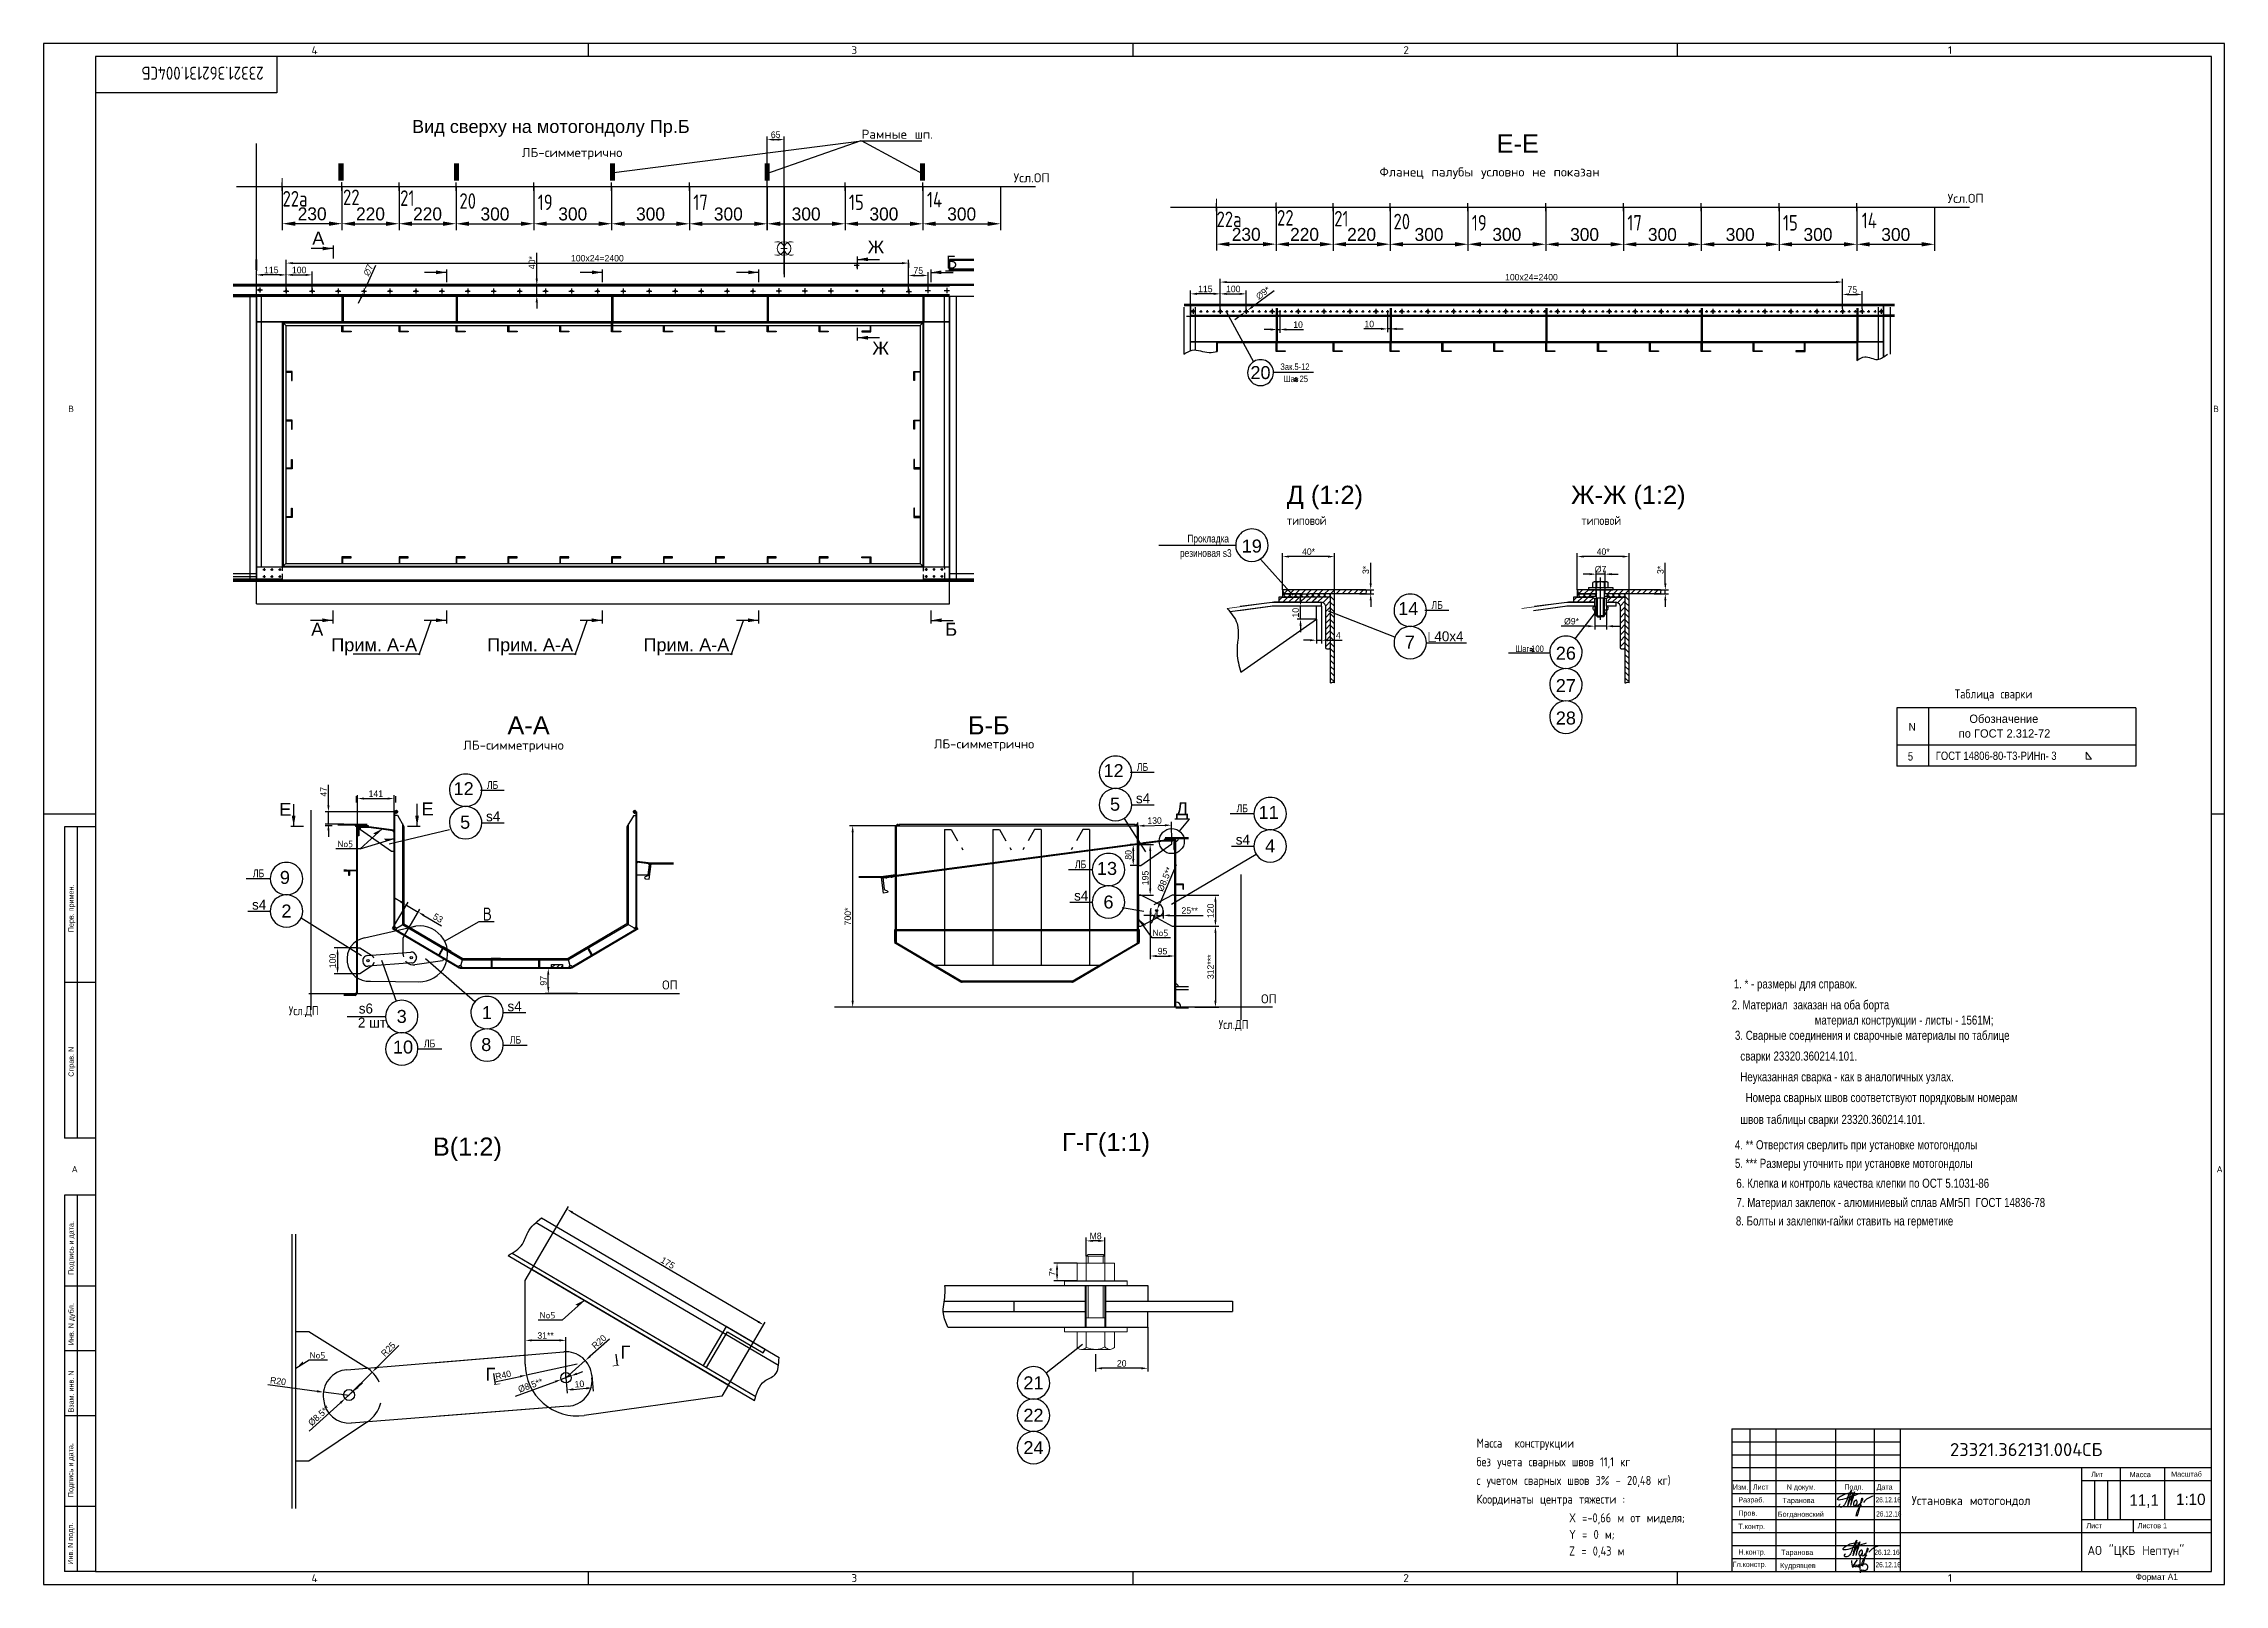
# Model space of a CAD drawing. Header units: millimetres. Extents: x -79737 to -71327, y -35924 to -29984.
import ezdxf
from ezdxf.enums import TextEntityAlignment as Align
from ezdxf.lldxf.tags import DXFTag

# ---------------------------------------------------------------- set-up
doc = ezdxf.new("R2010")
doc.units = ezdxf.units.MM
doc.linetypes.add('K5LT32768', pattern=[0])
doc.linetypes.add('K5LT32778', pattern=[0])
for name, color, linetype in [('21-ITEMNO', 7, 'Continuous'), ('pen_035', 1, 'Continuous'), ('pen_7', 1, 'Continuous')]:
    doc.layers.add(name, color=color, linetype=linetype)
doc.layers.add('pen_070', color=1, linetype='Continuous', true_color=0xff0000)
doc.layers.add('pen_5', color=1, linetype='Continuous', true_color=0xff0000)
doc.layers.add('теоретические', color=2, linetype='Continuous', lineweight=13, true_color=0xffff00)
doc.styles.add('2_5', font='txt.shx', dxfattribs={"height": 2.5})
doc.styles.add('3', font='txt.shx', dxfattribs={"height": 3})
doc.styles.add('3.5', font='txt.shx', dxfattribs={"height": 3.5})
doc.styles.add('5', font='txt.shx', dxfattribs={"height": 250})
doc.styles.add('KTEXTSTYLE', font='GOST_AU.SHX', dxfattribs={"width": 0.96, "height": 5})
doc.styles.add('style5', font='arial.ttf', dxfattribs={"height": 3})
tags = doc.linetypes.add('CENTER', pattern=[50.8, 31.75, -6.35, 6.35, -6.35]).pattern_tags.tags
tags[10:11] = [DXFTag(74, 4), DXFTag(75, 0), DXFTag(340, '0'), DXFTag(46, 1.0), DXFTag(50, 0.0), DXFTag(44, 0.0), DXFTag(45, 0.0)]
tags[8:9] = [DXFTag(74, 4), DXFTag(75, 0), DXFTag(340, '0'), DXFTag(46, 1.0), DXFTag(50, 0.0), DXFTag(44, 0.0), DXFTag(45, 0.0)]
tags[6:7] = [DXFTag(74, 4), DXFTag(75, 0), DXFTag(340, '0'), DXFTag(46, 1.0), DXFTag(50, 0.0), DXFTag(44, 0.0), DXFTag(45, 0.0)]
tags[4:5] = [DXFTag(74, 4), DXFTag(75, 0), DXFTag(340, '0'), DXFTag(46, 1.0), DXFTag(50, 0.0), DXFTag(44, 0.0), DXFTag(45, 0.0)]
tags = doc.linetypes.add('CENTER2', pattern=[28.575, 19.05, -3.175, 3.175, -3.175]).pattern_tags.tags
tags[10:11] = [DXFTag(74, 4), DXFTag(75, 0), DXFTag(340, '0'), DXFTag(46, 1.0), DXFTag(50, 0.0), DXFTag(44, 0.0), DXFTag(45, 0.0)]
tags[8:9] = [DXFTag(74, 4), DXFTag(75, 0), DXFTag(340, '0'), DXFTag(46, 1.0), DXFTag(50, 0.0), DXFTag(44, 0.0), DXFTag(45, 0.0)]
tags[6:7] = [DXFTag(74, 4), DXFTag(75, 0), DXFTag(340, '0'), DXFTag(46, 1.0), DXFTag(50, 0.0), DXFTag(44, 0.0), DXFTag(45, 0.0)]
tags[4:5] = [DXFTag(74, 4), DXFTag(75, 0), DXFTag(340, '0'), DXFTag(46, 1.0), DXFTag(50, 0.0), DXFTag(44, 0.0), DXFTag(45, 0.0)]
tags = doc.linetypes.add('DASH1', pattern=[75, 50, -25]).pattern_tags.tags
tags[6:7] = [DXFTag(74, 4), DXFTag(75, 0), DXFTag(340, '0'), DXFTag(46, 1.0), DXFTag(50, 0.0), DXFTag(44, 0.0), DXFTag(45, 0.0)]
tags[4:5] = [DXFTag(74, 4), DXFTag(75, 0), DXFTag(340, '0'), DXFTag(46, 1.0), DXFTag(50, 0.0), DXFTag(44, 0.0), DXFTag(45, 0.0)]
tags = doc.linetypes.add('DASH13', pattern=[20, 10, -10]).pattern_tags.tags
tags[6:7] = [DXFTag(74, 4), DXFTag(75, 0), DXFTag(340, '0'), DXFTag(46, 1.0), DXFTag(50, 0.0), DXFTag(44, 0.0), DXFTag(45, 0.0)]
tags[4:5] = [DXFTag(74, 4), DXFTag(75, 0), DXFTag(340, '0'), DXFTag(46, 1.0), DXFTag(50, 0.0), DXFTag(44, 0.0), DXFTag(45, 0.0)]
tags = doc.linetypes.add('DASH4', pattern=[70, 40, -30]).pattern_tags.tags
tags[6:7] = [DXFTag(74, 4), DXFTag(75, 0), DXFTag(340, '0'), DXFTag(46, 1.0), DXFTag(50, 0.0), DXFTag(44, 0.0), DXFTag(45, 0.0)]
tags[4:5] = [DXFTag(74, 4), DXFTag(75, 0), DXFTag(340, '0'), DXFTag(46, 1.0), DXFTag(50, 0.0), DXFTag(44, 0.0), DXFTag(45, 0.0)]
tags = doc.linetypes.add('DASH5', pattern=[90, 40, -20, 10, -20]).pattern_tags.tags
tags[10:11] = [DXFTag(74, 4), DXFTag(75, 0), DXFTag(340, '0'), DXFTag(46, 1.0), DXFTag(50, 0.0), DXFTag(44, 0.0), DXFTag(45, 0.0)]
tags[8:9] = [DXFTag(74, 4), DXFTag(75, 0), DXFTag(340, '0'), DXFTag(46, 1.0), DXFTag(50, 0.0), DXFTag(44, 0.0), DXFTag(45, 0.0)]
tags[6:7] = [DXFTag(74, 4), DXFTag(75, 0), DXFTag(340, '0'), DXFTag(46, 1.0), DXFTag(50, 0.0), DXFTag(44, 0.0), DXFTag(45, 0.0)]
tags[4:5] = [DXFTag(74, 4), DXFTag(75, 0), DXFTag(340, '0'), DXFTag(46, 1.0), DXFTag(50, 0.0), DXFTag(44, 0.0), DXFTag(45, 0.0)]
tags = doc.linetypes.add('DASH6', pattern=[10, 5, -5]).pattern_tags.tags
tags[6:7] = [DXFTag(74, 4), DXFTag(75, 0), DXFTag(340, '0'), DXFTag(46, 1.0), DXFTag(50, 0.0), DXFTag(44, 0.0), DXFTag(45, 0.0)]
tags[4:5] = [DXFTag(74, 4), DXFTag(75, 0), DXFTag(340, '0'), DXFTag(46, 1.0), DXFTag(50, 0.0), DXFTag(44, 0.0), DXFTag(45, 0.0)]
doc.dimstyles.new('ISO-10', dxfattribs={"dimscale": 10, "dimtxt": 2.5, "dimasz": 2.5, "dimexe": 1.25, "dimexo": 0, "dimtad": 1, "dimdec": 0, "dimtxsty": 'Standard', "dimcen": 2.5, "dimclrd": 7, "dimclre": 7, "dimclrt": 4, "dimadec": 0, "dimazin": 0, "dimtfac": 1, "dimtdec": 0, "dimtmove": 0, "dimatfit": 3, "dimfxl": 1, "dimarcsym": 0})
doc.dimstyles.new('ISO-10(1)', dxfattribs={"dimscale": 10, "dimtxt": 2.5, "dimasz": 2.5, "dimexe": 1.25, "dimexo": 0, "dimtad": 1, "dimdec": 0, "dimlfac": 0.1, "dimtxsty": 'Standard', "dimcen": 2.5, "dimclrd": 7, "dimclre": 7, "dimclrt": 4, "dimadec": 0, "dimazin": 0, "dimtfac": 1, "dimtdec": 0, "dimtmove": 0, "dimatfit": 3, "dimfxl": 1, "dimarcsym": 0})
doc.dimstyles.new('ISO-10(2)', dxfattribs={"dimscale": 10, "dimtxt": 2.5, "dimasz": 2.5, "dimexe": 1.25, "dimexo": 0, "dimtad": 1, "dimdec": 0, "dimlfac": 0.2, "dimtxsty": 'Standard', "dimcen": 2.5, "dimclrd": 7, "dimclre": 7, "dimclrt": 4, "dimadec": 0, "dimazin": 0, "dimtfac": 1, "dimtdec": 0, "dimtmove": 0, "dimatfit": 3, "dimfxl": 1, "dimarcsym": 0})
doc.dimstyles.new('PB20', dxfattribs={"dimscale": 20, "dimtxt": 2.5, "dimasz": 2.5, "dimexe": 1.25, "dimexo": 0, "dimtad": 1, "dimdec": 0, "dimtxsty": 'Standard', "dimcen": 2.5, "dimclrd": 7, "dimclre": 7, "dimclrt": 4, "dimadec": 0, "dimazin": 0, "dimtfac": 1, "dimtdec": 0, "dimtmove": 0, "dimatfit": 3, "dimfxl": 1.25, "dimarcsym": 0})
doc.dimstyles.get("Standard").update_dxf_attribs({"dimtxt": 0.18, "dimasz": 0.18, "dimexe": 0.18, "dimexo": 0.0625, "dimgap": 0.09, "dimtad": 0, "dimtih": 1, "dimtoh": 1, "dimdec": 4, "dimzin": 0, "dimdsep": 46, "dimtxsty": 'Standard', "dimcen": 0.09, "dimadec": 0, "dimazin": 0, "dimtfac": 1, "dimtdec": 4, "dimtofl": 0, "dimtmove": 0, "dimatfit": 3, "dimfxl": 1, "dimtolj": 1, "dimtzin": 0, "dimarcsym": 0})

msp = doc.modelspace()

# ---------------------------------------------------------------- texts
at = {"color": 0}
for s, height, style, p in [('4', 30, '3', (-78704.1, -30033.5)), ('3', 30, '3', (-76622, -30032.7)), ('2', 30, '3', (-74493.5, -30032.7)), ('1', 30, '3', (-72393, -30032.6)), ('Вид сверху на мотогондолу Пр.Б ', 50, 'style5', (-78316.4, -30343.2)), ('Рамные шп.', 35, '3.5', (-76582.8, -30360.9)), ('E-E', 70, 'style5', (-74133.8, -30425)), ('ЛБ-симметрично', 35, '3.5', (-77892.7, -30431.5)), ('Усл.ОП', 35, '3.5', (-75997, -30529.1)), ('Фланец палубы условно не показан', 35, '3.5', (-74585.5, -30506.5)), ('Усл.ОП', 35, '3.5', (-72394.9, -30608.2)), ('B', 25, '2_5', (-79642.3, -31412)), ('B', 25, '2_5', (-71370.5, -31412)), ('Д (1:2)', 70, 'style5', (-74943.4, -31779.2)), ('Ж-Ж (1:2)', 70, 'style5', (-73846.4, -31779.2)), ('Прим. A-A', 50, 'style5', (-78627.9, -32341.4)), ('Прим. A-A', 50, 'style5', (-78026.7, -32341.4)), ('Прим. A-A', 50, 'style5', (-77424, -32341.4)), ('А-А', 70, 'style5', (-77948.5, -32667.7)), ('Б-Б', 70, 'style5', (-76172.8, -32667.9)), ('ЛБ-симметрично', 35, '3.5', (-78118.8, -32716.4)), ('ЛБ-симметрично', 35, '3.5', (-76304.5, -32711.7)), ('No5', 25, '2_5', (-78603.7, -33089.2)), ('No5', 25, '2_5', (-75460.2, -33432.3)), ('ОП', 35, '3.5', (-77351.8, -33640.8)), ('ОП', 35, '3.5', (-75042, -33694.2)), ('В(1:2)', 70, 'style5', (-78236.2, -34292)), ('Г-Г(1:1)', 70, 'style5', (-75809.9, -34274.2)), ('A', 25, '2_5', (-79629, -34342.8)), ('A', 25, '2_5', (-71357.2, -34342.8)), ('No5', 25, '2_5', (-77824.1, -34906)), ('No5', 25, '2_5', (-78711, -35060.5)), ('23321.362131.004СБ', 50, '5', (-72385.3, -35444.1)), ('4', 30, '3', (-78704.1, -35924.3)), ('3', 30, '3', (-76622, -35923.3)), ('2', 30, '3', (-74493.5, -35923.2)), ('1', 30, '3', (-72393, -35923.1))]:
    msp.add_text(s, height=height, dxfattribs=dict(at, style=style)).set_placement(p, align=Align.BOTTOM_LEFT)
at = {"color": 0, "style": '5', "width": 0.8}
msp.add_text('23321.362131.004СБ', height=50, rotation=180, dxfattribs=at).set_placement((-78888.6, -30057.7), align=Align.BOTTOM_LEFT)
at = {"color": 2, "style": 'KTEXTSTYLE', "width": 0.965}
for p in [(-78815.8, -30611.8), (-75213.8, -30690.9)]:
    msp.add_text('22a', height=60, dxfattribs=at).set_placement(p)
at = {"color": 0, "style": 'style5'}
for s, p in [('А', (-78701, -30758.8)), ('Ж', (-76559.7, -30792.8)), ('Ж', (-76541.4, -31182.7)), ('А', (-78705.3, -32266.6)), ('Б', (-76260, -32266.6)), ('E', (-78828.5, -32960.7)), ('E', (-78279.7, -32959.1)), ('Д', (-75370.5, -32958.4)), ('Г', (-77512, -35053.7)), ('Г', (-78033.1, -35138.6))]:
    msp.add_text(s, height=50, dxfattribs=at).set_placement(p)
at = {"color": 0, "style": '5'}
msp.add_text('Б', height=50, rotation=359.99983, dxfattribs=at).set_placement((-76257.3, -30850.8))
at = {"color": 0, "linetype": 'Continuous', "width": 0.8}
for s, p in [('Зак.5-12', (-74855.3, -31241.8)), ('Шаг 25', (-74861.2, -31288.6)), ('Шаг 100', (-73951.7, -32329.1))]:
    msp.add_text(s, height=25, dxfattribs=at).set_placement(p, align=Align.RIGHT)
at = {"color": 0}
for s, height, style, width, p in [('типовой', 35, '3.5', 0.8, (-74942.7, -31849.9)), ('типовой', 35, '3.5', 0.8, (-73806.6, -31849.9)), ('В', 50, '5', 0.8, (-78043.6, -33379.5)), ('Усл.ДП', 35, '3.5', 0.8, (-78791.9, -33740)), ('Усл.ДП', 35, '3.5', 0.8, (-75206, -33793.4)), ('Установка мотогондол', 35, '3', 0.9, (-72533.2, -35628.7)), ('АО "ЦКБ Нептун"', 35, '3', 0.9, (-71855.1, -35820.8))]:
    msp.add_text(s, height=height, dxfattribs=dict(at, style=style, width=width)).set_placement(p, align=Align.BOTTOM_LEFT)
at = {"color": 7, "style": 'style5', "width": 0.8}
for p in [(-74363, -32147.8), (-75499.5, -32772.4), (-78005.8, -32841.9), (-75114.6, -32931.7), (-75738, -33147.7), (-78908.3, -33182.5), (-78248.6, -33838.5), (-77917.5, -33824.1)]:
    msp.add_text('ЛБ', height=30, dxfattribs=at).set_placement(p, align=Align.MIDDLE_CENTER)
at = {"color": 0, "style": '3.5', "width": 0.8}
for s, p in [('Таблица сварки', (-72366.9, -32508.3)), ('Масса  конструкции ', (-74211.1, -35396.6)), ('без учета сварных швов 11,1 кг', (-74211.1, -35468.6)), ('с учетом сварных швов 3%%% - 20,48 кг)', (-74211.1, -35540.6)), ('Координаты центра тяжести :', (-74211.1, -35612.6)), ('X =-0,66 м от миделя;', (-73854.3, -35684.6)), ('Y = 0 м; ', (-73854.3, -35748.6)), ('Z = 0,43 м', (-73854.3, -35812.6))]:
    msp.add_text(s, height=35, dxfattribs=at).set_placement(p)
at = {"color": 0, "linetype": 'Continuous'}
for s, height, p in [('N', 28.8, (-72545.2, -32632.3)), ('по ГОСТ 2.312-72', 32, (-72351.7, -32659.1)), ('Обозначение', 32, (-72310.7, -32602.5))]:
    msp.add_text(s, height=height, dxfattribs=at).set_placement(p)
at = {"color": 0, "width": 0.85}
msp.add_text('ГОСТ 14806-80-T3-РИНп- 3 ', height=32, dxfattribs=at).set_placement((-72440.1, -32754.8), align=Align.BOTTOM_LEFT)
at = {"color": 0}
for s, height, width, p in [('5', 32, 0.85, (-72547.9, -32747.7)), ('26.12.16', 20, 0.75, (-72672.4, -35607.6)), ('26.12.16', 20, 0.75, (-72670, -35662.1)), ('26.12.16', 20, 0.75, (-72677.2, -35809.9)), ('26.12.16', 20, 0.75, (-72672.6, -35857.7))]:
    msp.add_text(s, height=height, dxfattribs=dict(at, width=width)).set_placement(p)
for s, p in [('Перв. примен.', (-79621.3, -33409.5)), ('Справ. N', (-79621.3, -33966.7)), ('Подпись и дата.', (-79621.3, -34730.9)), ('Инв. N дубл.', (-79621.3, -35001.6)), ('Взам. инв. N', (-79621.3, -35260.9)), ('Подпись и дата.', (-79622.8, -35587.2)), ('Инв. N подп.', (-79623.6, -35848))]:
    msp.add_text(s, height=20, rotation=90, dxfattribs=at).set_placement(p)
at = {"color": 0, "linetype": 'Continuous', "width": 0.8}
for s, p in [('1. * - размеры для справок.', (-73219.1, -33591.3)), ('2. Материал  заказан на оба борта', (-73227.2, -33671.8)), ('3. Сварные соединения и сварочные материалы по таблице ', (-73214.7, -33789.4)), ('материал конструкции - листы - 1561М;', (-72907, -33730.8)), ('  сварки 23320.360214.101.', (-73214.7, -33869.4)), ('  Неуказанная сварка - как в аналогичных узлах.', (-73214.7, -33949.4)), (' Номера сварных швов соответствуют порядковым номерам', (-73183.9, -34029.4)), ('  швов таблицы сварки 23320.360214.101.', (-73214.7, -34113.7)), ('4. ** Отверстия сверлить при установке мотогондолы', (-73214.7, -34211.4)), ('5. *** Размеры уточнить при установке мотогондолы', (-73214.7, -34283))]:
    msp.add_text(s, height=35, dxfattribs=at).set_placement(p, align=Align.TOP_LEFT)
at = {"color": 0}
for s, height, p in [('Лит', 20, (-71840.6, -35509.3)), ('Масштаб', 20, (-71532.3, -35508.6)), ('Изм.', 20, (-73222.7, -35558.6)), ('Лист', 20, (-73145.2, -35558.6)), ('N докум.', 20, (-73015.2, -35558.6)), ('Подп.', 20, (-72792.8, -35558.6)), ('Дата', 20, (-72668.5, -35558.6)), ('Масса', 20, (-71692.4, -35510.3)), ('1:10', 43.74, (-71513.7, -35617.8)), ('Пров.', 20, (-73201.7, -35659)), ('Разраб.', 20, (-73201.7, -35607.7)), ('Богдановский', 20, (-73049.2, -35663.3)), ('Таранова', 20, (-73031.1, -35610.1)), ('11,1', 43.74, (-71693.6, -35620.7)), ('Т.контр.', 20, (-73201.7, -35710.3)), ('Лист', 20, (-71859.3, -35707.6)), ('Листов 1', 20, (-71661.4, -35707.6)), ('Н.контр.', 20, (-73201.7, -35809.1)), ('Таранова', 20, (-73036.3, -35810.4)), ('Гл.констр.', 20, (-73223.6, -35856.7)), ('Кудрявцев', 20, (-73040.1, -35861.1)), ('Формат А1', 24, (-71669.3, -35906.8))]:
    msp.add_text(s, height=height, dxfattribs=at).set_placement(p)
at = {"color": 0, "char_height": 2.5, "attachment_point": 1, "style": 'KTEXTSTYLE'}
for s, insert in [('{\\H24x;\\W0.965;\\C6;22}', (-78582.5, -30546.2)), ('{\\H24x;\\W0.965;\\C6;21}', (-78362.1, -30549.4)), ('{\\H24x;\\W0.965;\\C6;20}', (-78133.5, -30560.5)), ('{\\H24x;\\W0.965;\\C6;19}', (-77831.6, -30565.4)), ('{\\H24x;\\W0.965;\\C6;17}', (-77231.6, -30565.4)), ('{\\H24x;\\W0.965;\\C6;17}', (-77231.6, -30565.4)), ('{\\H24x;\\W0.965;\\C6;15}', (-76631.6, -30565.4)), ('{\\H24x;\\W0.965;\\C6;14}', (-76330.6, -30555)), ('{\\H24x;\\W0.965;\\C6;22}', (-74980.5, -30625.3)), ('{\\H24x;\\W0.965;\\C6;21}', (-74760, -30628.5)), ('{\\H24x;\\W0.965;\\C6;20}', (-74531.4, -30639.6)), ('{\\H24x;\\W0.965;\\C6;19}', (-74229.5, -30644.5)), ('{\\H24x;\\W0.965;\\C6;17}', (-73629.5, -30644.5)), ('{\\H24x;\\W0.965;\\C6;17}', (-73629.5, -30644.5)), ('{\\H24x;\\W0.965;\\C6;15}', (-73029.5, -30644.5)), ('{\\H24x;\\W0.965;\\C6;14}', (-72725.7, -30635.5))]:
    msp.add_mtext(s, dxfattribs=dict(at, insert=insert))
at = {"color": 7, "char_height": 3, "attachment_point": 1, "style": 'style5'}
for s, insert in [('{\\H12.8x;\\W0.965; 40х4}', (-74388.1, -32249.4)), ('{\\H12.8x;\\W0.965;s4}', (-75524.6, -32874.1)), ('{\\H12.8x;\\W0.965;s4}', (-78030.9, -32943.6)), ('{\\H12.8x;\\W0.965;s4}', (-75139.7, -33033.4)), ('{\\H12.8x;\\W0.965;s4}', (-78933.4, -33284.1)), ('{\\H12.8x;\\W0.965;s4}', (-75763.1, -33249.3)), ('{\\H12.8x;\\W0.965;s6}', (-78521.7, -33684.5)), ('{\\H12.8x;\\W0.965;s4}', (-77948.3, -33675.8)), ('{\\H12.8x;\\W0.965;2 шт.}', (-78525.2, -33738.6))]:
    msp.add_mtext(s, dxfattribs=dict(at, insert=insert))
at = {"layer": '21-ITEMNO', "color": 0, "linetype": 'Continuous', "width": 0.8}
for s, p in [('резиновая s3', (-75155.8, -31962.7)), ('Прокладка ', (-75157.3, -31906.9))]:
    msp.add_text(s, height=30, dxfattribs=at).set_placement(p, align=Align.RIGHT)
at = {"layer": 'pen_5', "color": 0, "linetype": 'Continuous', "width": 0.8}
msp.add_text('6. Клепка и контроль качества клепки по ОСТ 5.1031-86', height=35, dxfattribs=at).set_placement((-73209.4, -34359.7), align=Align.TOP_LEFT)
for s, p in [('7. Материал заклепок - алюминиевый сплав АМг5П  ГОСТ 14836-78  ', (-73208.9, -34468.9)), ('8. Болты и заклепки-гайки ставить на герметике', (-73211.1, -34540.1))]:
    msp.add_text(s, height=35, dxfattribs=at).set_placement(p)
at = {"layer": 'pen_7', "color": 5, "linetype": 'Continuous', "style": 'style5'}
for s, p in [('20', (-75044.4, -31252)), ('19', (-75078, -31920.6)), ('14', (-74474.6, -32162)), ('7', (-74468.8, -32291.4)), ('26', (-73866.7, -32333.7)), ('27', (-73866.7, -32458.7)), ('28', (-73866.7, -32583.7)), ('12', (-75611, -32786.6)), ('12', (-78117.4, -32856.1)), ('5', (-78111.6, -32985.5)), ('5', (-75605.3, -32916)), ('11', (-75012.9, -32947.6)), ('4', (-75007.2, -33077)), ('9', (-78806.6, -33198.3)), ('13', (-75636.3, -33163.5)), ('2', (-78800.8, -33327.8)), ('6', (-75630.6, -33293)), ('3', (-78356.2, -33734.1)), ('1', (-78027.4, -33719.4)), ('10', (-78351.1, -33852.1)), ('8', (-78030.1, -33842.5)), ('21', (-75919.9, -35146.7)), ('22', (-75919.9, -35271.7)), ('24', (-75919.9, -35396.7))]:
    msp.add_text(s, height=50, dxfattribs=at).set_placement(p, align=Align.MIDDLE_CENTER)

# ---------------------------------------------------------------- blocks, each defined once
blk = doc.blocks.new('*D175')
at = {"color": 7, "lineweight": -2}
for p, q in [((-77735.8, -33548.3), (-77803.5, -33548.3)), ((-77791, -33620.3), (-77791, -33573.3)), ((-77677.7, -33645.3), (-77803.5, -33645.3))]:
    blk.add_line(p, q, dxfattribs=at)
at = {"color": 7}
for points in [[(-77795.2, -33573.3), (-77786.9, -33573.3), (-77791, -33548.3)], [(-77795.2, -33620.3), (-77786.9, -33620.3), (-77791, -33645.3)]]:
    blk.add_solid(points, dxfattribs=at)
at = {"layer": 'Defpoints', "color": 0}
for p in [(-77791, -33548.3), (-77735.8, -33548.3), (-77677.7, -33645.3)]:
    blk.add_point(p, dxfattribs=at)
at = {"color": 4, "insert": (-77809.8, -33596.8), "char_height": 25, "attachment_point": 5, "rotation": 90}
blk.add_mtext('97', dxfattribs=at)
blk = doc.blocks.new('*D163')
at = {"color": 7, "lineweight": -2}
for p, q in [((-75374.4, -33266.8), (-75205.6, -33266.8)), ((-75218.1, -33291.8), (-75218.1, -33361.8)), ((-75374.4, -33386.8), (-75205.6, -33386.8))]:
    blk.add_line(p, q, dxfattribs=at)
at = {"color": 7}
for points in [[(-75222.3, -33291.8), (-75214, -33291.8), (-75218.1, -33266.8)], [(-75222.3, -33361.8), (-75214, -33361.8), (-75218.1, -33386.8)]]:
    blk.add_solid(points, dxfattribs=at)
at = {"layer": 'Defpoints', "color": 0}
for p in [(-75374.4, -33266.8), (-75374.4, -33386.8), (-75218.1, -33386.8)]:
    blk.add_point(p, dxfattribs=at)
at = {"color": 4, "insert": (-75236.9, -33326.8), "char_height": 25, "attachment_point": 5, "rotation": 90}
blk.add_mtext('120', dxfattribs=at)
blk = doc.blocks.new('*D164')
at = {"color": 7, "lineweight": -2}
for p, q in [((-78527.6, -33470.3), (-78616.1, -33470.3)), ((-78603.6, -33495.3), (-78603.6, -33545.3)), ((-78527.6, -33570.3), (-78616.1, -33570.3))]:
    blk.add_line(p, q, dxfattribs=at)
at = {"color": 7}
for points in [[(-78607.8, -33495.3), (-78599.4, -33495.3), (-78603.6, -33470.3)], [(-78607.8, -33545.3), (-78599.4, -33545.3), (-78603.6, -33570.3)]]:
    blk.add_solid(points, dxfattribs=at)
at = {"layer": 'Defpoints', "color": 0}
for p in [(-78527.6, -33470.3), (-78603.6, -33570.3), (-78527.6, -33570.3)]:
    blk.add_point(p, dxfattribs=at)
at = {"color": 4, "insert": (-78622.4, -33520.3), "char_height": 25, "attachment_point": 5, "rotation": 90}
blk.add_mtext('100', dxfattribs=at)
blk = doc.blocks.new('*D165')
at = {"color": 7, "lineweight": -2}
for p, q in [((-75371.4, -33386.8), (-75205.6, -33386.8)), ((-75218.1, -33411.8), (-75218.1, -33673.8)), ((-75297.2, -33698.8), (-75205.6, -33698.8))]:
    blk.add_line(p, q, dxfattribs=at)
at = {"color": 7}
for points in [[(-75222.3, -33411.8), (-75214, -33411.8), (-75218.1, -33386.8)], [(-75222.3, -33673.8), (-75214, -33673.8), (-75218.1, -33698.8)]]:
    blk.add_solid(points, dxfattribs=at)
at = {"layer": 'Defpoints', "color": 0}
for p in [(-75371.4, -33386.8), (-75297.2, -33698.8), (-75218.1, -33698.8)]:
    blk.add_point(p, dxfattribs=at)
at = {"color": 4, "insert": (-75236.9, -33542.8), "char_height": 25, "attachment_point": 5, "rotation": 90}
blk.add_mtext('312***', dxfattribs=at)
blk = doc.blocks.new('*D166')
at = {"color": 7, "lineweight": -2}
for p, q in [((-77855, -34708.7), (-77712.5, -34466.6)), ((-77697.3, -34490), (-76982, -34910.9)), ((-77096.5, -35154.9), (-76954.1, -34912.8))]:
    blk.add_line(p, q, dxfattribs=at)
at = {"color": 7}
for points in [[(-77695.2, -34486.4), (-77699.5, -34493.6), (-77718.9, -34477.3)], [(-76979.8, -34907.3), (-76984.1, -34914.5), (-76960.4, -34923.5)]]:
    blk.add_solid(points, dxfattribs=at)
at = {"layer": 'Defpoints', "color": 0}
for p in [(-77855, -34708.7), (-76960.4, -34923.5), (-77096.5, -35154.9)]:
    blk.add_point(p, dxfattribs=at)
at = {"color": 4, "insert": (-77330.1, -34684.3), "char_height": 25, "attachment_point": 5, "rotation": 329.53214}
blk.add_mtext('175', dxfattribs=at)
blk = doc.blocks.new('*D167')
at = {"color": 7, "lineweight": -2}
for p, q in [((-77554.6, -34977.9), (-77629.4, -35044.2)), ((-77723, -35127.1), (-77648.1, -35060.8))]:
    blk.add_line(p, q, dxfattribs=at)
at = {"color": 7}
blk.add_solid([(-77632.2, -35041.1), (-77626.7, -35047.3), (-77648.1, -35060.8)], dxfattribs=at)
at = {"layer": 'Defpoints', "color": 0}
for p in [(-77648.1, -35060.8), (-77723, -35127.1)]:
    blk.add_point(p, dxfattribs=at)
at = {"color": 4, "insert": (-77595.1, -34988.7), "char_height": 25, "attachment_point": 5, "rotation": 41.54472}
blk.add_mtext('R20', dxfattribs=at)
blk = doc.blocks.new('*D111')
at = {"color": 7, "lineweight": -2}
for p, q in [((-75478.9, -34931.5), (-75478.9, -35103.3)), ((-75680.2, -35036.4), (-75680.2, -35103.3)), ((-75503.9, -35090.8), (-75655.2, -35090.8))]:
    blk.add_line(p, q, dxfattribs=at)
at = {"color": 7}
for points in [[(-75655.2, -35086.6), (-75655.2, -35094.9), (-75680.2, -35090.8)], [(-75503.9, -35086.6), (-75503.9, -35094.9), (-75478.9, -35090.8)]]:
    blk.add_solid(points, dxfattribs=at)
at = {"layer": 'Defpoints', "color": 0}
for p in [(-75478.9, -34931.5), (-75680.2, -35036.4), (-75680.2, -35090.8)]:
    blk.add_point(p, dxfattribs=at)
at = {"color": 4, "insert": (-75579.6, -35072), "char_height": 25, "attachment_point": 5}
blk.add_mtext('20', dxfattribs=at)
blk = doc.blocks.new('*D168')
at = {"color": 7, "lineweight": -2}
for p, q in [((-75716.3, -34658.8), (-75716.3, -34587)), ((-75669.2, -34599.5), (-75691.3, -34599.5)), ((-75644.2, -34658.8), (-75644.2, -34587))]:
    blk.add_line(p, q, dxfattribs=at)
at = {"color": 7}
for points in [[(-75691.3, -34595.3), (-75691.3, -34603.6), (-75716.3, -34599.5)], [(-75669.2, -34595.3), (-75669.2, -34603.6), (-75644.2, -34599.5)]]:
    blk.add_solid(points, dxfattribs=at)
at = {"layer": 'Defpoints', "color": 0}
for p in [(-75716.3, -34599.5), (-75716.3, -34658.8), (-75644.2, -34658.8)]:
    blk.add_point(p, dxfattribs=at)
at = {"color": 4, "insert": (-75680.2, -34580.7), "char_height": 25, "attachment_point": 5}
blk.add_mtext('M8', dxfattribs=at)
blk = doc.blocks.new('*D169')
at = {"color": 7, "lineweight": -2}
for p, q in [((-78391.4, -33395.4), (-78331.9, -33294.1)), ((-78359.7, -33292.2), (-78381.3, -33279.6)), ((-78345.8, -33422.2), (-78286.2, -33321)), ((-78338.2, -33304.9), (-78292.6, -33331.7)), ((-78271, -33344.4), (-78202.4, -33384.8))]:
    blk.add_line(p, q, dxfattribs=at)
at = {"color": 7}
for points in [[(-78357.6, -33288.6), (-78361.9, -33295.8), (-78338.2, -33304.9)], [(-78268.9, -33340.8), (-78273.1, -33348), (-78292.6, -33331.7)]]:
    blk.add_solid(points, dxfattribs=at)
at = {"layer": 'Defpoints', "color": 0}
for p in [(-78292.6, -33331.7), (-78391.4, -33395.4), (-78345.8, -33422.2)]:
    blk.add_point(p, dxfattribs=at)
at = {"color": 4, "insert": (-78216.2, -33354.9), "char_height": 25, "attachment_point": 5, "rotation": 329.53446}
blk.add_mtext('53', dxfattribs=at)
blk = doc.blocks.new('*D170')
at = {"color": 7, "lineweight": -2}
for p, q in [((-75369.1, -33149.6), (-75433, -33299)), ((-75456, -33352.8), (-75465.9, -33375.8)), ((-75446.2, -33329.8), (-75442.9, -33322))]:
    blk.add_line(p, q, dxfattribs=at)
at = {"color": 7}
for points in [[(-75436.9, -33297.4), (-75429.2, -33300.6), (-75442.9, -33322)], [(-75459.9, -33351.1), (-75452.2, -33354.4), (-75446.2, -33329.8)]]:
    blk.add_solid(points, dxfattribs=at)
at = {"layer": 'Defpoints', "color": 0}
for p in [(-75446.2, -33329.8), (-75442.9, -33322)]:
    blk.add_point(p, dxfattribs=at)
at = {"color": 4, "insert": (-75413.4, -33205.4), "char_height": 25, "attachment_point": 5, "rotation": 66.84653}
blk.add_mtext('%%c8.5**', dxfattribs=at)
blk = doc.blocks.new('*D171')
at = {"color": 7, "lineweight": -2}
for p, q in [((-77723, -35127.1), (-77718.2, -35186.5)), ((-77623.3, -35119), (-77618.5, -35178.4)), ((-77694.3, -35172), (-77644.4, -35167.9))]:
    blk.add_line(p, q, dxfattribs=at)
at = {"color": 7}
for points in [[(-77694.6, -35167.8), (-77693.9, -35176.1), (-77719.2, -35174)], [(-77644.8, -35163.8), (-77644.1, -35172.1), (-77619.5, -35165.9)]]:
    blk.add_solid(points, dxfattribs=at)
at = {"layer": 'Defpoints', "color": 0}
for p in [(-77723, -35127.1), (-77623.3, -35119), (-77619.5, -35165.9)]:
    blk.add_point(p, dxfattribs=at)
at = {"color": 4, "insert": (-77670.9, -35151.3), "char_height": 25, "attachment_point": 5, "rotation": 4.64376}
blk.add_mtext('10', dxfattribs=at)
blk = doc.blocks.new('*D172')
at = {"color": 7, "lineweight": -2}
for p, q in [((-77879.9, -34994.8), (-77879.9, -34970.6)), ((-77748, -34983.1), (-77854.9, -34983.1)), ((-77723, -35127.1), (-77723, -34970.6))]:
    blk.add_line(p, q, dxfattribs=at)
at = {"color": 7}
for points in [[(-77854.9, -34978.9), (-77854.9, -34987.2), (-77879.9, -34983.1)], [(-77748, -34978.9), (-77748, -34987.2), (-77723, -34983.1)]]:
    blk.add_solid(points, dxfattribs=at)
at = {"layer": 'Defpoints', "color": 0}
for p in [(-77879.9, -34983.1), (-77879.9, -34994.8), (-77723, -35127.1)]:
    blk.add_point(p, dxfattribs=at)
at = {"color": 4, "insert": (-77801.5, -34964.3), "char_height": 25, "attachment_point": 5}
blk.add_mtext('31**', dxfattribs=at)
blk = doc.blocks.new('*D173')
at = {"color": 7, "lineweight": -2}
for p, q in [((-75515.4, -33070.9), (-75457.3, -33070.9)), ((-75469.8, -33095.9), (-75469.8, -33241.8)), ((-75515.4, -33266.8), (-75457.3, -33266.8))]:
    blk.add_line(p, q, dxfattribs=at)
at = {"color": 7}
for points in [[(-75473.9, -33095.9), (-75465.6, -33095.9), (-75469.8, -33070.9)], [(-75473.9, -33241.8), (-75465.6, -33241.8), (-75469.8, -33266.8)]]:
    blk.add_solid(points, dxfattribs=at)
at = {"layer": 'Defpoints', "color": 0}
for p in [(-75515.4, -33070.9), (-75515.4, -33266.8), (-75469.8, -33266.8)]:
    blk.add_point(p, dxfattribs=at)
at = {"color": 4, "insert": (-75488.5, -33200.2), "char_height": 25, "attachment_point": 5, "rotation": 90}
blk.add_mtext('195', dxfattribs=at)
blk = doc.blocks.new('*D174')
at = {"color": 7, "lineweight": -2}
for p, q in [((-75314.5, -30991.6), (-75314.5, -30935.9)), ((-75224.5, -30948.4), (-75289.5, -30948.4)), ((-75199.5, -31005.9), (-75199.5, -30935.9))]:
    blk.add_line(p, q, dxfattribs=at)
at = {"color": 7}
for points in [[(-75289.5, -30944.2), (-75289.5, -30952.6), (-75314.5, -30948.4)], [(-75224.5, -30944.2), (-75224.5, -30952.6), (-75199.5, -30948.4)]]:
    blk.add_solid(points, dxfattribs=at)
at = {"layer": 'Defpoints', "color": 0}
for p in [(-75314.5, -30948.4), (-75314.5, -30991.6), (-75199.5, -31005.9)]:
    blk.add_point(p, dxfattribs=at)
at = {"color": 4, "insert": (-75257, -30929.7), "char_height": 25, "attachment_point": 5}
blk.add_mtext('115', dxfattribs=at)
blk = doc.blocks.new('*D112')
at = {"color": 7, "lineweight": -2}
for p, q in [((-75199.5, -31015.9), (-75199.5, -30935.9)), ((-75174.5, -30948.4), (-75124.5, -30948.4)), ((-75099.5, -31015.9), (-75099.5, -30935.9))]:
    blk.add_line(p, q, dxfattribs=at)
at = {"color": 7}
for points in [[(-75174.5, -30944.2), (-75174.5, -30952.6), (-75199.5, -30948.4)], [(-75124.5, -30944.2), (-75124.5, -30952.6), (-75099.5, -30948.4)]]:
    blk.add_solid(points, dxfattribs=at)
at = {"layer": 'Defpoints', "color": 0}
for p in [(-75099.5, -30948.4), (-75199.5, -31015.9), (-75099.5, -31015.9)]:
    blk.add_point(p, dxfattribs=at)
at = {"color": 4, "insert": (-75149.5, -30929.7), "char_height": 25, "attachment_point": 5}
blk.add_mtext('100', dxfattribs=at)
blk = doc.blocks.new('*D113')
at = {"color": 7, "lineweight": -2}
for p, q in [((-75199.5, -30935.9), (-75199.5, -30890.5)), ((-75174.5, -30903), (-72824.5, -30903)), ((-72799.5, -31005.9), (-72799.5, -30890.5))]:
    blk.add_line(p, q, dxfattribs=at)
at = {"color": 7}
for points in [[(-75174.5, -30898.8), (-75174.5, -30907.2), (-75199.5, -30903)], [(-72824.5, -30898.8), (-72824.5, -30907.2), (-72799.5, -30903)]]:
    blk.add_solid(points, dxfattribs=at)
at = {"layer": 'Defpoints', "color": 0}
for p in [(-75199.5, -30935.9), (-72799.5, -30903), (-72799.5, -31005.9)]:
    blk.add_point(p, dxfattribs=at)
at = {"color": 4, "insert": (-73999.5, -30884.3), "char_height": 25, "attachment_point": 5}
blk.add_mtext('100x24=2400', dxfattribs=at)
blk = doc.blocks.new('*D176')
at = {"color": 7, "lineweight": -2, "ltscale": 0.5}
for p, q in [((-74991.8, -30936.8), (-75075.8, -30998.4)), ((-75103.2, -31018.5), (-75095.9, -31013.2)), ((-75123.3, -31033.3), (-75143.5, -31048.1))]:
    blk.add_line(p, q, dxfattribs=at)
at = {"color": 7, "ltscale": 0.5}
for points in [[(-75125.8, -31029.9), (-75120.9, -31036.7), (-75103.2, -31018.5)], [(-75078.2, -30995.1), (-75073.3, -31001.8), (-75095.9, -31013.2)]]:
    blk.add_solid(points, dxfattribs=at)
at = {"layer": 'Defpoints', "color": 0, "ltscale": 0.5}
for p in [(-75103.2, -31018.5), (-75095.9, -31013.2)]:
    blk.add_point(p, dxfattribs=at)
at = {"color": 4, "ltscale": 0.5, "insert": (-75034.8, -30945.1), "char_height": 25, "attachment_point": 5, "rotation": 36.2594}
blk.add_mtext('∅9*', dxfattribs=at)
blk = doc.blocks.new('*D177')
at = {"color": 7, "lineweight": -2}
for p, q in [((-72799.5, -30956.7), (-72799.5, -30938.1)), ((-72724.5, -31005.9), (-72724.5, -30938.1)), ((-72774.5, -30950.6), (-72749.5, -30950.6))]:
    blk.add_line(p, q, dxfattribs=at)
at = {"color": 7}
for points in [[(-72774.5, -30946.4), (-72774.5, -30954.8), (-72799.5, -30950.6)], [(-72749.5, -30946.4), (-72749.5, -30954.8), (-72724.5, -30950.6)]]:
    blk.add_solid(points, dxfattribs=at)
at = {"layer": 'Defpoints', "color": 0}
for p in [(-72799.5, -30956.7), (-72724.5, -30950.6), (-72724.5, -31005.9)]:
    blk.add_point(p, dxfattribs=at)
at = {"color": 4, "insert": (-72762, -30931.8), "char_height": 25, "attachment_point": 5}
blk.add_mtext('75', dxfattribs=at)
blk = doc.blocks.new('*D178')
at = {"color": 7, "lineweight": -2, "ltscale": 0.5}
for p, q in [((-74619.4, -32064.9), (-74619.4, -31985.7)), ((-74662.2, -32089.9), (-74606.9, -32089.9)), ((-74662.2, -32105.4), (-74606.9, -32105.4)), ((-74619.4, -32105.4), (-74619.4, -32089.9)), ((-74619.4, -32130.4), (-74619.4, -32155.4))]:
    blk.add_line(p, q, dxfattribs=at)
at = {"color": 7, "ltscale": 0.5}
for points in [[(-74623.5, -32064.9), (-74615.2, -32064.9), (-74619.4, -32089.9)], [(-74623.5, -32130.4), (-74615.2, -32130.4), (-74619.4, -32105.4)]]:
    blk.add_solid(points, dxfattribs=at)
at = {"layer": 'Defpoints', "color": 0, "ltscale": 0.5}
for p in [(-74662.2, -32089.9), (-74662.2, -32105.4), (-74619.4, -32089.9)]:
    blk.add_point(p, dxfattribs=at)
at = {"color": 4, "ltscale": 0.5, "insert": (-74638.1, -32012.8), "char_height": 25, "attachment_point": 5, "rotation": 90}
blk.add_mtext('3*', dxfattribs=at)
blk = doc.blocks.new('*D179')
at = {"color": 7, "lineweight": -2, "ltscale": 0.5}
for p, q in [((-74959, -32089.9), (-74959, -31948.7)), ((-74759, -32105.4), (-74759, -31948.7)), ((-74784, -31961.2), (-74934, -31961.2))]:
    blk.add_line(p, q, dxfattribs=at)
at = {"color": 7, "ltscale": 0.5}
for points in [[(-74934, -31957.1), (-74934, -31965.4), (-74959, -31961.2)], [(-74784, -31957.1), (-74784, -31965.4), (-74759, -31961.2)]]:
    blk.add_solid(points, dxfattribs=at)
at = {"layer": 'Defpoints', "color": 0, "ltscale": 0.5}
for p in [(-74959, -31961.2), (-74959, -32089.9), (-74759, -32105.4)]:
    blk.add_point(p, dxfattribs=at)
at = {"color": 4, "ltscale": 0.5, "insert": (-74859, -31942.5), "char_height": 25, "attachment_point": 5}
blk.add_mtext('40*', dxfattribs=at)
blk = doc.blocks.new('*D114')
at = {"color": 7, "lineweight": -2}
for p, q in [((-75751, -34685), (-75841.4, -34685)), ((-75828.9, -34727.9), (-75828.9, -34710)), ((-75751, -34752.9), (-75841.4, -34752.9))]:
    blk.add_line(p, q, dxfattribs=at)
at = {"color": 7}
for points in [[(-75833.1, -34710), (-75824.7, -34710), (-75828.9, -34685)], [(-75833.1, -34727.9), (-75824.7, -34727.9), (-75828.9, -34752.9)]]:
    blk.add_solid(points, dxfattribs=at)
at = {"layer": 'Defpoints', "color": 0}
for p in [(-75828.9, -34685), (-75751, -34685), (-75751, -34752.9)]:
    blk.add_point(p, dxfattribs=at)
at = {"color": 4, "insert": (-75847.6, -34718.9), "char_height": 25, "attachment_point": 5, "rotation": 90}
blk.add_mtext('7*', dxfattribs=at)
blk = doc.blocks.new('*D180')
at = {"color": 7, "lineweight": -2}
for p, q in [((-77918, -35197.9), (-77765.3, -35142.5)), ((-77704.2, -35120.3), (-77741.8, -35133.9)), ((-77680.7, -35111.7), (-77657.2, -35103.2))]:
    blk.add_line(p, q, dxfattribs=at)
at = {"color": 7}
for points in [[(-77766.7, -35138.5), (-77763.9, -35146.4), (-77741.8, -35133.9)], [(-77682.1, -35107.8), (-77679.3, -35115.7), (-77704.2, -35120.3)]]:
    blk.add_solid(points, dxfattribs=at)
at = {"layer": 'Defpoints', "color": 0}
for p in [(-77741.8, -35133.9), (-77704.2, -35120.3)]:
    blk.add_point(p, dxfattribs=at)
at = {"color": 4, "insert": (-77859.8, -35156.8), "char_height": 25, "attachment_point": 5, "rotation": 19.95168}
blk.add_mtext('%%C8.5**', dxfattribs=at)
blk = doc.blocks.new('*D115')
at = {"color": 7, "lineweight": -2}
for p, q in [((-73775.4, -32029.1), (-73800.4, -32029.1)), ((-73750.4, -32089.9), (-73750.4, -32016.6)), ((-73715.4, -32029.1), (-73750.4, -32029.1)), ((-73715.4, -32089.9), (-73715.4, -32016.6)), ((-73690.4, -32029.1), (-73665.4, -32029.1))]:
    blk.add_line(p, q, dxfattribs=at)
at = {"color": 7}
for points in [[(-73775.4, -32024.9), (-73775.4, -32033.2), (-73750.4, -32029.1)], [(-73690.4, -32024.9), (-73690.4, -32033.2), (-73715.4, -32029.1)]]:
    blk.add_solid(points, dxfattribs=at)
at = {"layer": 'Defpoints', "color": 0}
for p in [(-73750.4, -32029.1), (-73750.4, -32089.9), (-73715.4, -32089.9)]:
    blk.add_point(p, dxfattribs=at)
at = {"color": 4, "insert": (-73732.9, -32010.3), "char_height": 25, "attachment_point": 5}
blk.add_mtext('%%c7', dxfattribs=at)
blk = doc.blocks.new('*D116')
at = {"color": 7, "lineweight": -2, "ltscale": 0.5}
for p, q in [((-73755.4, -32150.9), (-73755.4, -32242.1)), ((-73710.4, -32150.4), (-73710.4, -32242.1)), ((-73780.4, -32229.6), (-73884.5, -32229.6)), ((-73710.4, -32229.6), (-73755.4, -32229.6)), ((-73685.4, -32229.6), (-73660.4, -32229.6))]:
    blk.add_line(p, q, dxfattribs=at)
at = {"color": 7, "ltscale": 0.5}
for points in [[(-73780.4, -32225.5), (-73780.4, -32233.8), (-73755.4, -32229.6)], [(-73685.4, -32225.5), (-73685.4, -32233.8), (-73710.4, -32229.6)]]:
    blk.add_solid(points, dxfattribs=at)
at = {"layer": 'Defpoints', "color": 0, "ltscale": 0.5}
for p in [(-73755.4, -32150.9), (-73710.4, -32150.4), (-73755.4, -32229.6)]:
    blk.add_point(p, dxfattribs=at)
at = {"color": 4, "ltscale": 0.5, "insert": (-73844.9, -32210.9), "char_height": 25, "attachment_point": 5}
blk.add_mtext('%%c9*', dxfattribs=at)
blk = doc.blocks.new('*D181')
at = {"color": 7, "lineweight": -2, "ltscale": 0.5}
for p, q in [((-73483.2, -32064.9), (-73483.2, -31985.7)), ((-73526.1, -32089.9), (-73470.7, -32089.9)), ((-73526.1, -32105.4), (-73470.7, -32105.4)), ((-73483.2, -32105.4), (-73483.2, -32089.9)), ((-73483.2, -32130.4), (-73483.2, -32155.4))]:
    blk.add_line(p, q, dxfattribs=at)
at = {"color": 7, "ltscale": 0.5}
for points in [[(-73487.4, -32064.9), (-73479, -32064.9), (-73483.2, -32089.9)], [(-73487.4, -32130.4), (-73479, -32130.4), (-73483.2, -32105.4)]]:
    blk.add_solid(points, dxfattribs=at)
at = {"layer": 'Defpoints', "color": 0, "ltscale": 0.5}
for p in [(-73526.1, -32089.9), (-73526.1, -32105.4), (-73483.2, -32089.9)]:
    blk.add_point(p, dxfattribs=at)
at = {"color": 4, "ltscale": 0.5, "insert": (-73502, -32012.8), "char_height": 25, "attachment_point": 5, "rotation": 90}
blk.add_mtext('3*', dxfattribs=at)
blk = doc.blocks.new('*D182')
at = {"color": 7, "lineweight": -2, "ltscale": 0.5}
for p, q in [((-73822.9, -32089.9), (-73822.9, -31948.7)), ((-73622.9, -32105.4), (-73622.9, -31948.7)), ((-73647.9, -31961.2), (-73797.9, -31961.2))]:
    blk.add_line(p, q, dxfattribs=at)
at = {"color": 7, "ltscale": 0.5}
for points in [[(-73797.9, -31957.1), (-73797.9, -31965.4), (-73822.9, -31961.2)], [(-73647.9, -31957.1), (-73647.9, -31965.4), (-73622.9, -31961.2)]]:
    blk.add_solid(points, dxfattribs=at)
at = {"layer": 'Defpoints', "color": 0, "ltscale": 0.5}
for p in [(-73822.9, -31961.2), (-73822.9, -32089.9), (-73622.9, -32105.4)]:
    blk.add_point(p, dxfattribs=at)
at = {"color": 4, "ltscale": 0.5, "insert": (-73722.9, -31942.5), "char_height": 25, "attachment_point": 5}
blk.add_mtext('40*', dxfattribs=at)
blk = doc.blocks.new('*D183')
at = {"color": 7, "lineweight": -2}
for p, q in [((-74829, -32202.4), (-74829, -32296.3)), ((-74809, -32152.9), (-74809, -32296.3)), ((-74854, -32283.8), (-74879, -32283.8)), ((-74829, -32283.8), (-74809, -32283.8)), ((-74784, -32283.8), (-74729.8, -32283.8))]:
    blk.add_line(p, q, dxfattribs=at)
at = {"color": 7}
for points in [[(-74854, -32279.7), (-74854, -32288), (-74829, -32283.8)], [(-74784, -32279.7), (-74784, -32288), (-74809, -32283.8)]]:
    blk.add_solid(points, dxfattribs=at)
at = {"layer": 'Defpoints', "color": 0}
for p in [(-74829, -32202.4), (-74809, -32152.9), (-74809, -32283.8)]:
    blk.add_point(p, dxfattribs=at)
at = {"color": 4, "insert": (-74744.4, -32265.1), "char_height": 25, "attachment_point": 5}
blk.add_mtext('4', dxfattribs=at)
blk = doc.blocks.new('*D184')
at = {"color": 7, "lineweight": -2}
for p, q in [((-74890, -32127.9), (-74890, -32102.9)), ((-74855.1, -32152.9), (-74902.5, -32152.9)), ((-74829, -32202.4), (-74902.5, -32202.4)), ((-74890, -32202.4), (-74890, -32152.9)), ((-74890, -32227.4), (-74890, -32252.4))]:
    blk.add_line(p, q, dxfattribs=at)
at = {"color": 7}
for points in [[(-74894.2, -32127.9), (-74885.8, -32127.9), (-74890, -32152.9)], [(-74894.2, -32227.4), (-74885.8, -32227.4), (-74890, -32202.4)]]:
    blk.add_solid(points, dxfattribs=at)
at = {"layer": 'Defpoints', "color": 0}
for p in [(-74890, -32152.9), (-74855.1, -32152.9), (-74829, -32202.4)]:
    blk.add_point(p, dxfattribs=at)
at = {"color": 4, "insert": (-74908.8, -32177.6), "char_height": 25, "attachment_point": 5, "rotation": 90}
blk.add_mtext('10', dxfattribs=at)
blk = doc.blocks.new('*D117')
at = {"color": 7, "lineweight": -2}
for p, q in [((-75469.5, -33344.7), (-75494.5, -33344.7)), ((-75444.5, -33325.9), (-75444.5, -33357.2)), ((-75444.5, -33344.7), (-75419.5, -33344.7)), ((-75419.5, -33325.9), (-75419.5, -33357.2)), ((-75394.5, -33344.7), (-75265.3, -33344.7))]:
    blk.add_line(p, q, dxfattribs=at)
at = {"color": 7}
for points in [[(-75469.5, -33340.5), (-75469.5, -33348.8), (-75444.5, -33344.7)], [(-75394.5, -33340.5), (-75394.5, -33348.8), (-75419.5, -33344.7)]]:
    blk.add_solid(points, dxfattribs=at)
at = {"layer": 'Defpoints', "color": 0}
for p in [(-75444.5, -33325.9), (-75419.5, -33325.9), (-75419.5, -33344.7)]:
    blk.add_point(p, dxfattribs=at)
at = {"color": 4, "insert": (-75317.4, -33325.9), "char_height": 25, "attachment_point": 5}
blk.add_mtext('25**', dxfattribs=at)
blk = doc.blocks.new('*D118')
at = {"color": 7, "lineweight": -2}
for p, q in [((-78525.7, -35163.8), (-78507.1, -35147)), ((-78713.5, -35332.6), (-78592.6, -35223.9)), ((-78544.3, -35180.5), (-78574, -35207.2))]:
    blk.add_line(p, q, dxfattribs=at)
at = {"color": 7}
for points in [[(-78595.4, -35220.8), (-78589.8, -35227), (-78574, -35207.2)], [(-78528.5, -35160.7), (-78522.9, -35166.9), (-78544.3, -35180.5)]]:
    blk.add_solid(points, dxfattribs=at)
at = {"layer": 'Defpoints', "color": 0}
for p in [(-78574, -35207.2), (-78544.3, -35180.5)]:
    blk.add_point(p, dxfattribs=at)
at = {"color": 4, "insert": (-78674.9, -35272.7), "char_height": 25, "attachment_point": 5, "rotation": 41.96589}
blk.add_mtext('%%C8.5**', dxfattribs=at)
blk = doc.blocks.new('*D185')
at = {"color": 7, "lineweight": -2}
for p, q in [((-78872.8, -35153.4), (-78683, -35179.2)), ((-78558.9, -35196), (-78658.3, -35182.5))]:
    blk.add_line(p, q, dxfattribs=at)
at = {"color": 7}
blk.add_solid([(-78682.5, -35175), (-78683.6, -35183.3), (-78658.3, -35182.5)], dxfattribs=at)
at = {"layer": 'Defpoints', "color": 0}
for p in [(-78658.3, -35182.5), (-78558.9, -35196)]:
    blk.add_point(p, dxfattribs=at)
at = {"color": 4, "insert": (-78833.1, -35139.9), "char_height": 25, "attachment_point": 5, "rotation": 352.26837}
blk.add_mtext('R20', dxfattribs=at)
blk = doc.blocks.new('*D186')
at = {"color": 7, "lineweight": -2}
for p, q in [((-78366.7, -35002.7), (-78452.1, -35087.7)), ((-78558.5, -35193.4), (-78469.8, -35105.3))]:
    blk.add_line(p, q, dxfattribs=at)
at = {"color": 7}
blk.add_solid([(-78455, -35084.7), (-78449.2, -35090.6), (-78469.8, -35105.3)], dxfattribs=at)
at = {"layer": 'Defpoints', "color": 0}
for p in [(-78469.8, -35105.3), (-78558.5, -35193.4)]:
    blk.add_point(p, dxfattribs=at)
at = {"color": 4, "insert": (-78408, -35017.3), "char_height": 25, "attachment_point": 5, "rotation": 44.84888}
blk.add_mtext('R25', dxfattribs=at)
blk = doc.blocks.new('*D187')
at = {"color": 7, "lineweight": -2}
for p, q in [((-77997.5, -35143.2), (-77899.8, -35122)), ((-77679.9, -35074.3), (-77875.4, -35116.7))]:
    blk.add_line(p, q, dxfattribs=at)
at = {"color": 7}
blk.add_solid([(-77900.7, -35117.9), (-77898.9, -35126.1), (-77875.4, -35116.7)], dxfattribs=at)
at = {"layer": 'Defpoints', "color": 0}
for p in [(-77875.4, -35116.7), (-77679.9, -35074.3)]:
    blk.add_point(p, dxfattribs=at)
at = {"color": 4, "insert": (-77964.9, -35116.9), "char_height": 25, "attachment_point": 5, "rotation": 12.24714}
blk.add_mtext('R40', dxfattribs=at)
blk = doc.blocks.new('*D188')
at = {"color": 7, "lineweight": -2}
for p, q in [((-77835.3, -30890.5), (-77835.3, -30790.5)), ((-77835.3, -30915.5), (-77847.8, -30915.5)), ((-77835.3, -30955.5), (-77835.3, -30915.5)), ((-77835.3, -30955.5), (-77847.8, -30955.5)), ((-77835.3, -30980.5), (-77835.3, -31005.5))]:
    blk.add_line(p, q, dxfattribs=at)
at = {"color": 7}
for points in [[(-77839.5, -30890.5), (-77831.1, -30890.5), (-77835.3, -30915.5)], [(-77839.5, -30980.5), (-77831.1, -30980.5), (-77835.3, -30955.5)]]:
    blk.add_solid(points, dxfattribs=at)
at = {"layer": 'Defpoints', "color": 0}
for p in [(-77835.3, -30915.5), (-77835.3, -30915.5), (-77835.3, -30955.5)]:
    blk.add_point(p, dxfattribs=at)
at = {"color": 4, "insert": (-77854, -30828), "char_height": 25, "attachment_point": 5, "rotation": 90}
blk.add_mtext('40*', dxfattribs=at)
blk = doc.blocks.new('*D119')
at = {"color": 7, "lineweight": -2}
for p, q in [((-74970.3, -31020.9), (-74970.3, -31098.4)), ((-75005.5, -31085.9), (-75030.5, -31085.9)), ((-74980.5, -31060.5), (-74980.5, -31098.4)), ((-74980.5, -31085.9), (-74970.3, -31085.9)), ((-74945.3, -31085.9), (-74878.7, -31085.9))]:
    blk.add_line(p, q, dxfattribs=at)
at = {"color": 7}
for points in [[(-75005.5, -31081.7), (-75005.5, -31090.1), (-74980.5, -31085.9)], [(-74945.3, -31081.7), (-74945.3, -31090.1), (-74970.3, -31085.9)]]:
    blk.add_solid(points, dxfattribs=at)
at = {"layer": 'Defpoints', "color": 0}
for p in [(-74970.3, -31020.9), (-74980.5, -31060.5), (-74970.3, -31085.9)]:
    blk.add_point(p, dxfattribs=at)
at = {"color": 4, "insert": (-74899.5, -31067.2), "char_height": 25, "attachment_point": 5}
blk.add_mtext('10', dxfattribs=at)
blk = doc.blocks.new('*D120')
at = {"color": 7, "lineweight": -2}
for p, q in [((-74554.2, -31020.9), (-74554.2, -31096)), ((-74579.2, -31083.5), (-74645.9, -31083.5)), ((-74544.5, -31083.5), (-74554.2, -31083.5)), ((-74544.5, -31068.6), (-74544.5, -31096)), ((-74519.5, -31083.5), (-74494.5, -31083.5))]:
    blk.add_line(p, q, dxfattribs=at)
at = {"color": 7}
for points in [[(-74579.2, -31079.3), (-74579.2, -31087.7), (-74554.2, -31083.5)], [(-74519.5, -31079.3), (-74519.5, -31087.7), (-74544.5, -31083.5)]]:
    blk.add_solid(points, dxfattribs=at)
at = {"layer": 'Defpoints', "color": 0}
for p in [(-74554.2, -31020.9), (-74554.2, -31083.5), (-74544.5, -31068.6)]:
    blk.add_point(p, dxfattribs=at)
at = {"color": 4, "insert": (-74625, -31064.8), "char_height": 25, "attachment_point": 5}
blk.add_mtext('10', dxfattribs=at)
blk = doc.blocks.new('*D189')
at = {"color": 7, "lineweight": -2}
for p, q in [((-78456.7, -30839.6), (-78489.7, -30911.6)), ((-78503.1, -30940.7), (-78500.1, -30934.3)), ((-78513.5, -30963.4), (-78523.9, -30986.1))]:
    blk.add_line(p, q, dxfattribs=at)
at = {"color": 7}
for points in [[(-78517.3, -30961.6), (-78509.7, -30965.1), (-78503.1, -30940.7)], [(-78493.5, -30909.8), (-78485.9, -30913.3), (-78500.1, -30934.3)]]:
    blk.add_solid(points, dxfattribs=at)
at = {"layer": 'Defpoints', "color": 0}
for p in [(-78503.1, -30940.7), (-78500.1, -30934.3)]:
    blk.add_point(p, dxfattribs=at)
at = {"color": 4, "insert": (-78485, -30856.4), "char_height": 25, "attachment_point": 5, "rotation": 65.34198}
blk.add_mtext('∅7', dxfattribs=at)
blk = doc.blocks.new('*D121')
at = {"color": 7, "lineweight": -2}
for p, q in [((-78916.6, -30918.5), (-78916.6, -30862.8)), ((-78801.6, -30932.8), (-78801.6, -30862.8)), ((-78826.6, -30875.3), (-78891.6, -30875.3))]:
    blk.add_line(p, q, dxfattribs=at)
at = {"color": 7}
for points in [[(-78891.6, -30871.2), (-78891.6, -30879.5), (-78916.6, -30875.3)], [(-78826.6, -30871.2), (-78826.6, -30879.5), (-78801.6, -30875.3)]]:
    blk.add_solid(points, dxfattribs=at)
at = {"layer": 'Defpoints', "color": 0}
for p in [(-78916.6, -30875.3), (-78916.6, -30918.5), (-78801.6, -30932.8)]:
    blk.add_point(p, dxfattribs=at)
at = {"color": 4, "insert": (-78859.1, -30856.6), "char_height": 25, "attachment_point": 5}
blk.add_mtext('115', dxfattribs=at)
blk = doc.blocks.new('*D122')
at = {"color": 7, "lineweight": -2}
for p, q in [((-78801.6, -30942.8), (-78801.6, -30862.8)), ((-78701.6, -30942.8), (-78701.6, -30862.8)), ((-78776.6, -30875.3), (-78726.6, -30875.3))]:
    blk.add_line(p, q, dxfattribs=at)
at = {"color": 7}
for points in [[(-78776.6, -30871.2), (-78776.6, -30879.5), (-78801.6, -30875.3)], [(-78726.6, -30871.2), (-78726.6, -30879.5), (-78701.6, -30875.3)]]:
    blk.add_solid(points, dxfattribs=at)
at = {"layer": 'Defpoints', "color": 0}
for p in [(-78801.6, -30942.8), (-78701.6, -30875.3), (-78701.6, -30942.8)]:
    blk.add_point(p, dxfattribs=at)
at = {"color": 4, "insert": (-78751.6, -30856.6), "char_height": 25, "attachment_point": 5}
blk.add_mtext('100', dxfattribs=at)
blk = doc.blocks.new('*D123')
at = {"color": 7, "lineweight": -2}
for p, q in [((-78801.6, -30862.8), (-78801.6, -30817.4)), ((-78776.6, -30829.9), (-76426.6, -30829.9)), ((-76401.6, -30932.8), (-76401.6, -30817.4))]:
    blk.add_line(p, q, dxfattribs=at)
at = {"color": 7}
for points in [[(-78776.6, -30825.8), (-78776.6, -30834.1), (-78801.6, -30829.9)], [(-76426.6, -30825.8), (-76426.6, -30834.1), (-76401.6, -30829.9)]]:
    blk.add_solid(points, dxfattribs=at)
at = {"layer": 'Defpoints', "color": 0}
for p in [(-78801.6, -30862.8), (-76401.6, -30829.9), (-76401.6, -30932.8)]:
    blk.add_point(p, dxfattribs=at)
at = {"color": 4, "insert": (-77601.6, -30811.2), "char_height": 25, "attachment_point": 5}
blk.add_mtext('100x24=2400', dxfattribs=at)
blk = doc.blocks.new('*D124')
at = {"color": 7, "lineweight": -2}
for p, q in [((-76401.6, -30883.6), (-76401.6, -30865)), ((-76376.6, -30877.5), (-76351.6, -30877.5)), ((-76326.6, -30932.8), (-76326.6, -30865))]:
    blk.add_line(p, q, dxfattribs=at)
at = {"color": 7}
for points in [[(-76376.6, -30873.3), (-76376.6, -30881.7), (-76401.6, -30877.5)], [(-76351.6, -30873.3), (-76351.6, -30881.7), (-76326.6, -30877.5)]]:
    blk.add_solid(points, dxfattribs=at)
at = {"layer": 'Defpoints', "color": 0}
for p in [(-76401.6, -30883.6), (-76326.6, -30877.5), (-76326.6, -30932.8)]:
    blk.add_point(p, dxfattribs=at)
at = {"color": 4, "insert": (-76364.1, -30858.8), "char_height": 25, "attachment_point": 5}
blk.add_mtext('75', dxfattribs=at)
blk = doc.blocks.new('*D190')
at = {"color": 7, "lineweight": -2}
for p, q in [((-78526.5, -33000.9), (-78526.5, -32881.7)), ((-78385.6, -32945.3), (-78385.6, -32881.7)), ((-78501.5, -32894.2), (-78410.6, -32894.2))]:
    blk.add_line(p, q, dxfattribs=at)
at = {"color": 7}
for points in [[(-78501.5, -32890), (-78501.5, -32898.3), (-78526.5, -32894.2)], [(-78410.6, -32890), (-78410.6, -32898.3), (-78385.6, -32894.2)]]:
    blk.add_solid(points, dxfattribs=at)
at = {"layer": 'Defpoints', "color": 0}
for p in [(-78385.6, -32894.2), (-78385.6, -32945.3), (-78526.5, -33000.9)]:
    blk.add_point(p, dxfattribs=at)
at = {"color": 4, "insert": (-78456, -32875.4), "char_height": 25, "attachment_point": 5}
blk.add_mtext('141', dxfattribs=at)
blk = doc.blocks.new('*D125')
at = {"color": 7, "lineweight": -2}
for p, q in [((-78638.8, -32920.3), (-78638.8, -32841.2)), ((-78385.6, -32945.3), (-78651.3, -32945.3)), ((-78638.8, -32992.3), (-78638.8, -32945.3)), ((-78579.6, -32992.3), (-78651.3, -32992.3)), ((-78638.8, -33017.3), (-78638.8, -33042.3))]:
    blk.add_line(p, q, dxfattribs=at)
at = {"color": 7}
for points in [[(-78643, -32920.3), (-78634.6, -32920.3), (-78638.8, -32945.3)], [(-78643, -33017.3), (-78634.6, -33017.3), (-78638.8, -32992.3)]]:
    blk.add_solid(points, dxfattribs=at)
at = {"layer": 'Defpoints', "color": 0}
for p in [(-78638.8, -32945.3), (-78385.6, -32945.3), (-78579.6, -32992.3)]:
    blk.add_point(p, dxfattribs=at)
at = {"color": 4, "insert": (-78657.5, -32868.2), "char_height": 25, "attachment_point": 5, "rotation": 90}
blk.add_mtext('47', dxfattribs=at)
blk = doc.blocks.new('*D191')
at = {"color": 7, "lineweight": -2}
for p, q in [((-76451.4, -32998.8), (-76629.7, -32998.8)), ((-76617.2, -33023.8), (-76617.2, -33673.8)), ((-76422.2, -33698.8), (-76629.7, -33698.8))]:
    blk.add_line(p, q, dxfattribs=at)
at = {"color": 7}
for points in [[(-76621.3, -33023.8), (-76613, -33023.8), (-76617.2, -32998.8)], [(-76621.3, -33673.8), (-76613, -33673.8), (-76617.2, -33698.8)]]:
    blk.add_solid(points, dxfattribs=at)
at = {"layer": 'Defpoints', "color": 0}
for p in [(-76451.4, -32998.8), (-76617.2, -33698.8), (-76422.2, -33698.8)]:
    blk.add_point(p, dxfattribs=at)
at = {"color": 4, "insert": (-76635.9, -33348.8), "char_height": 25, "attachment_point": 5, "rotation": 90}
blk.add_mtext('700*', dxfattribs=at)
blk = doc.blocks.new('*D126')
at = {"color": 7, "lineweight": -2}
for p, q in [((-78816.6, -30535.1), (-78816.6, -30702.8)), ((-78586.6, -30535.1), (-78586.6, -30702.8)), ((-78766.6, -30677.8), (-78636.6, -30677.8))]:
    blk.add_line(p, q, dxfattribs=at)
at = {"color": 7}
for points in [[(-78766.6, -30669.5), (-78766.6, -30686.1), (-78816.6, -30677.8)], [(-78636.6, -30669.5), (-78636.6, -30686.1), (-78586.6, -30677.8)]]:
    blk.add_solid(points, dxfattribs=at)
at = {"layer": 'Defpoints', "color": 0}
for p in [(-78816.6, -30535.1), (-78586.6, -30535.1), (-78586.6, -30677.8)]:
    blk.add_point(p, dxfattribs=at)
at = {"color": 4, "insert": (-78701.6, -30640.3), "char_height": 50, "attachment_point": 5}
blk.add_mtext('230', dxfattribs=at)
blk = doc.blocks.new('*D127')
at = {"color": 7, "lineweight": -2}
for p, q in [((-78586.6, -30535.1), (-78586.6, -30703)), ((-78366.6, -30535.1), (-78366.6, -30703)), ((-78536.6, -30678), (-78416.6, -30678))]:
    blk.add_line(p, q, dxfattribs=at)
at = {"color": 7}
for points in [[(-78536.6, -30669.6), (-78536.6, -30686.3), (-78586.6, -30678)], [(-78416.6, -30669.6), (-78416.6, -30686.3), (-78366.6, -30678)]]:
    blk.add_solid(points, dxfattribs=at)
at = {"layer": 'Defpoints', "color": 0}
for p in [(-78586.6, -30535.1), (-78366.6, -30535.1), (-78366.6, -30678)]:
    blk.add_point(p, dxfattribs=at)
at = {"color": 4, "insert": (-78476.6, -30640.5), "char_height": 50, "attachment_point": 5}
blk.add_mtext('220', dxfattribs=at)
blk = doc.blocks.new('*D128')
at = {"color": 7, "lineweight": -2}
for p, q in [((-78366.6, -30567.1), (-78366.6, -30703)), ((-78146.6, -30535.1), (-78146.6, -30703)), ((-78316.6, -30678), (-78196.6, -30678))]:
    blk.add_line(p, q, dxfattribs=at)
at = {"color": 7}
for points in [[(-78316.6, -30669.6), (-78316.6, -30686.3), (-78366.6, -30678)], [(-78196.6, -30669.6), (-78196.6, -30686.3), (-78146.6, -30678)]]:
    blk.add_solid(points, dxfattribs=at)
at = {"layer": 'Defpoints', "color": 0}
for p in [(-78366.6, -30567.1), (-78146.6, -30535.1), (-78146.6, -30678)]:
    blk.add_point(p, dxfattribs=at)
at = {"color": 4, "insert": (-78256.6, -30640.5), "char_height": 50, "attachment_point": 5}
blk.add_mtext('220', dxfattribs=at)
blk = doc.blocks.new('*D129')
at = {"color": 7, "lineweight": -2}
for p, q in [((-78146.6, -30535.1), (-78146.6, -30703.2)), ((-77846.6, -30535.1), (-77846.6, -30703.2)), ((-78096.6, -30678.2), (-77896.6, -30678.2))]:
    blk.add_line(p, q, dxfattribs=at)
at = {"color": 7}
for points in [[(-78096.6, -30669.8), (-78096.6, -30686.5), (-78146.6, -30678.2)], [(-77896.6, -30669.8), (-77896.6, -30686.5), (-77846.6, -30678.2)]]:
    blk.add_solid(points, dxfattribs=at)
at = {"layer": 'Defpoints', "color": 0}
for p in [(-78146.6, -30535.1), (-77846.6, -30535.1), (-77846.6, -30678.2)]:
    blk.add_point(p, dxfattribs=at)
at = {"color": 4, "insert": (-77996.6, -30640.7), "char_height": 50, "attachment_point": 5}
blk.add_mtext('300', dxfattribs=at)
blk = doc.blocks.new('*D130')
at = {"color": 7, "lineweight": -2}
for p, q in [((-77846.6, -30535.1), (-77846.6, -30703.1)), ((-77546.6, -30535.1), (-77546.6, -30703.1)), ((-77796.6, -30678.1), (-77596.6, -30678.1))]:
    blk.add_line(p, q, dxfattribs=at)
at = {"color": 7}
for points in [[(-77796.6, -30669.8), (-77796.6, -30686.5), (-77846.6, -30678.1)], [(-77596.6, -30669.8), (-77596.6, -30686.5), (-77546.6, -30678.1)]]:
    blk.add_solid(points, dxfattribs=at)
at = {"layer": 'Defpoints', "color": 0}
for p in [(-77846.6, -30535.1), (-77546.6, -30535.1), (-77546.6, -30678.1)]:
    blk.add_point(p, dxfattribs=at)
at = {"color": 4, "insert": (-77696.6, -30640.6), "char_height": 50, "attachment_point": 5}
blk.add_mtext('300', dxfattribs=at)
blk = doc.blocks.new('*D131')
at = {"color": 7, "lineweight": -2}
for p, q in [((-77546.6, -30535.1), (-77546.6, -30703.3)), ((-77246.6, -30535.1), (-77246.6, -30703.3)), ((-77496.6, -30678.3), (-77296.6, -30678.3))]:
    blk.add_line(p, q, dxfattribs=at)
at = {"color": 7}
for points in [[(-77496.6, -30670), (-77496.6, -30686.6), (-77546.6, -30678.3)], [(-77296.6, -30670), (-77296.6, -30686.6), (-77246.6, -30678.3)]]:
    blk.add_solid(points, dxfattribs=at)
at = {"layer": 'Defpoints', "color": 0}
for p in [(-77546.6, -30535.1), (-77246.6, -30535.1), (-77246.6, -30678.3)]:
    blk.add_point(p, dxfattribs=at)
at = {"color": 4, "insert": (-77396.6, -30640.8), "char_height": 50, "attachment_point": 5}
blk.add_mtext('300', dxfattribs=at)
blk = doc.blocks.new('*D132')
at = {"color": 7, "lineweight": -2}
for p, q in [((-77246.6, -30535.1), (-77246.6, -30703.3)), ((-76946.6, -30535.1), (-76946.6, -30703.3)), ((-77196.6, -30678.3), (-76996.6, -30678.3))]:
    blk.add_line(p, q, dxfattribs=at)
at = {"color": 7}
for points in [[(-77196.6, -30670), (-77196.6, -30686.6), (-77246.6, -30678.3)], [(-76996.6, -30670), (-76996.6, -30686.6), (-76946.6, -30678.3)]]:
    blk.add_solid(points, dxfattribs=at)
at = {"layer": 'Defpoints', "color": 0}
for p in [(-77246.6, -30535.1), (-76946.6, -30535.1), (-76946.6, -30678.3)]:
    blk.add_point(p, dxfattribs=at)
at = {"color": 4, "insert": (-77096.6, -30640.8), "char_height": 50, "attachment_point": 5}
blk.add_mtext('300', dxfattribs=at)
blk = doc.blocks.new('*D133')
at = {"color": 7, "lineweight": -2}
for p, q in [((-76946.6, -30535.1), (-76946.6, -30703.3)), ((-76646.6, -30535.1), (-76646.6, -30703.3)), ((-76896.6, -30678.3), (-76696.6, -30678.3))]:
    blk.add_line(p, q, dxfattribs=at)
at = {"color": 7}
for points in [[(-76896.6, -30670), (-76896.6, -30686.6), (-76946.6, -30678.3)], [(-76696.6, -30670), (-76696.6, -30686.6), (-76646.6, -30678.3)]]:
    blk.add_solid(points, dxfattribs=at)
at = {"layer": 'Defpoints', "color": 0}
for p in [(-76946.6, -30535.1), (-76646.6, -30535.1), (-76646.6, -30678.3)]:
    blk.add_point(p, dxfattribs=at)
at = {"color": 4, "insert": (-76796.6, -30640.8), "char_height": 50, "attachment_point": 5}
blk.add_mtext('300', dxfattribs=at)
blk = doc.blocks.new('*D134')
at = {"color": 7, "lineweight": -2}
for p, q in [((-76646.6, -30535.1), (-76646.6, -30703.3)), ((-76346.6, -30535.1), (-76346.6, -30703.3)), ((-76596.6, -30678.3), (-76396.6, -30678.3))]:
    blk.add_line(p, q, dxfattribs=at)
at = {"color": 7}
for points in [[(-76596.6, -30670), (-76596.6, -30686.6), (-76646.6, -30678.3)], [(-76396.6, -30670), (-76396.6, -30686.6), (-76346.6, -30678.3)]]:
    blk.add_solid(points, dxfattribs=at)
at = {"layer": 'Defpoints', "color": 0}
for p in [(-76646.6, -30535.1), (-76346.6, -30535.1), (-76346.6, -30678.3)]:
    blk.add_point(p, dxfattribs=at)
at = {"color": 4, "insert": (-76496.6, -30640.8), "char_height": 50, "attachment_point": 5}
blk.add_mtext('300', dxfattribs=at)
blk = doc.blocks.new('*D135')
at = {"color": 7, "lineweight": -2}
for p, q in [((-76346.6, -30535.1), (-76346.6, -30703.3)), ((-76046.6, -30535.1), (-76046.6, -30703.3)), ((-76296.6, -30678.3), (-76096.6, -30678.3))]:
    blk.add_line(p, q, dxfattribs=at)
at = {"color": 7}
for points in [[(-76296.6, -30669.9), (-76296.6, -30686.6), (-76346.6, -30678.3)], [(-76096.6, -30669.9), (-76096.6, -30686.6), (-76046.6, -30678.3)]]:
    blk.add_solid(points, dxfattribs=at)
at = {"layer": 'Defpoints', "color": 0}
for p in [(-76346.6, -30535.1), (-76046.6, -30535.1), (-76046.6, -30678.3)]:
    blk.add_point(p, dxfattribs=at)
at = {"color": 4, "insert": (-76196.6, -30640.8), "char_height": 50, "attachment_point": 5}
blk.add_mtext('300', dxfattribs=at)
blk = doc.blocks.new('*D136')
at = {"color": 7, "lineweight": -2}
for p, q in [((-78366.6, -30567.1), (-78366.6, -30703)), ((-78146.6, -30535.1), (-78146.6, -30703)), ((-78316.6, -30678), (-78196.6, -30678))]:
    blk.add_line(p, q, dxfattribs=at)
at = {"color": 7}
for points in [[(-78316.6, -30669.6), (-78316.6, -30686.3), (-78366.6, -30678)], [(-78196.6, -30669.6), (-78196.6, -30686.3), (-78146.6, -30678)]]:
    blk.add_solid(points, dxfattribs=at)
at = {"layer": 'Defpoints', "color": 0}
for p in [(-78366.6, -30567.1), (-78146.6, -30535.1), (-78146.6, -30678)]:
    blk.add_point(p, dxfattribs=at)
at = {"color": 4, "insert": (-78256.6, -30640.5), "char_height": 50, "attachment_point": 5}
blk.add_mtext('220', dxfattribs=at)
blk = doc.blocks.new('*D137')
at = {"color": 7, "lineweight": -2}
for p, q in [((-78146.6, -30535.1), (-78146.6, -30703.2)), ((-77846.6, -30535.1), (-77846.6, -30703.2)), ((-78096.6, -30678.2), (-77896.6, -30678.2))]:
    blk.add_line(p, q, dxfattribs=at)
at = {"color": 7}
for points in [[(-78096.6, -30669.8), (-78096.6, -30686.5), (-78146.6, -30678.2)], [(-77896.6, -30669.8), (-77896.6, -30686.5), (-77846.6, -30678.2)]]:
    blk.add_solid(points, dxfattribs=at)
at = {"layer": 'Defpoints', "color": 0}
for p in [(-78146.6, -30535.1), (-77846.6, -30535.1), (-77846.6, -30678.2)]:
    blk.add_point(p, dxfattribs=at)
at = {"color": 4, "insert": (-77996.6, -30640.7), "char_height": 50, "attachment_point": 5}
blk.add_mtext('300', dxfattribs=at)
blk = doc.blocks.new('*D138')
at = {"color": 7, "lineweight": -2}
for p, q in [((-77846.6, -30535.1), (-77846.6, -30703.1)), ((-77546.6, -30535.1), (-77546.6, -30703.1)), ((-77796.6, -30678.1), (-77596.6, -30678.1))]:
    blk.add_line(p, q, dxfattribs=at)
at = {"color": 7}
for points in [[(-77796.6, -30669.8), (-77796.6, -30686.5), (-77846.6, -30678.1)], [(-77596.6, -30669.8), (-77596.6, -30686.5), (-77546.6, -30678.1)]]:
    blk.add_solid(points, dxfattribs=at)
at = {"layer": 'Defpoints', "color": 0}
for p in [(-77846.6, -30535.1), (-77546.6, -30535.1), (-77546.6, -30678.1)]:
    blk.add_point(p, dxfattribs=at)
at = {"color": 4, "insert": (-77696.6, -30640.6), "char_height": 50, "attachment_point": 5}
blk.add_mtext('300', dxfattribs=at)
blk = doc.blocks.new('*D139')
at = {"color": 7, "lineweight": -2}
for p, q in [((-77546.6, -30535.1), (-77546.6, -30703.3)), ((-77246.6, -30535.1), (-77246.6, -30703.3)), ((-77496.6, -30678.3), (-77296.6, -30678.3))]:
    blk.add_line(p, q, dxfattribs=at)
at = {"color": 7}
for points in [[(-77496.6, -30670), (-77496.6, -30686.6), (-77546.6, -30678.3)], [(-77296.6, -30670), (-77296.6, -30686.6), (-77246.6, -30678.3)]]:
    blk.add_solid(points, dxfattribs=at)
at = {"layer": 'Defpoints', "color": 0}
for p in [(-77546.6, -30535.1), (-77246.6, -30535.1), (-77246.6, -30678.3)]:
    blk.add_point(p, dxfattribs=at)
at = {"color": 4, "insert": (-77396.6, -30640.8), "char_height": 50, "attachment_point": 5}
blk.add_mtext('300', dxfattribs=at)
blk = doc.blocks.new('*D140')
at = {"color": 7, "lineweight": -2}
for p, q in [((-77246.6, -30535.1), (-77246.6, -30703.3)), ((-76946.6, -30535.1), (-76946.6, -30703.3)), ((-77196.6, -30678.3), (-76996.6, -30678.3))]:
    blk.add_line(p, q, dxfattribs=at)
at = {"color": 7}
for points in [[(-77196.6, -30670), (-77196.6, -30686.6), (-77246.6, -30678.3)], [(-76996.6, -30670), (-76996.6, -30686.6), (-76946.6, -30678.3)]]:
    blk.add_solid(points, dxfattribs=at)
at = {"layer": 'Defpoints', "color": 0}
for p in [(-77246.6, -30535.1), (-76946.6, -30535.1), (-76946.6, -30678.3)]:
    blk.add_point(p, dxfattribs=at)
at = {"color": 4, "insert": (-77096.6, -30640.8), "char_height": 50, "attachment_point": 5}
blk.add_mtext('300', dxfattribs=at)
blk = doc.blocks.new('*D141')
at = {"color": 7, "lineweight": -2}
for p, q in [((-76946.6, -30535.1), (-76946.6, -30703.3)), ((-76646.6, -30535.1), (-76646.6, -30703.3)), ((-76896.6, -30678.3), (-76696.6, -30678.3))]:
    blk.add_line(p, q, dxfattribs=at)
at = {"color": 7}
for points in [[(-76896.6, -30670), (-76896.6, -30686.6), (-76946.6, -30678.3)], [(-76696.6, -30670), (-76696.6, -30686.6), (-76646.6, -30678.3)]]:
    blk.add_solid(points, dxfattribs=at)
at = {"layer": 'Defpoints', "color": 0}
for p in [(-76946.6, -30535.1), (-76646.6, -30535.1), (-76646.6, -30678.3)]:
    blk.add_point(p, dxfattribs=at)
at = {"color": 4, "insert": (-76796.6, -30640.8), "char_height": 50, "attachment_point": 5}
blk.add_mtext('300', dxfattribs=at)
blk = doc.blocks.new('*D142')
at = {"color": 7, "lineweight": -2}
for p, q in [((-76646.6, -30535.1), (-76646.6, -30703.3)), ((-76346.6, -30535.1), (-76346.6, -30703.3)), ((-76596.6, -30678.3), (-76396.6, -30678.3))]:
    blk.add_line(p, q, dxfattribs=at)
at = {"color": 7}
for points in [[(-76596.6, -30670), (-76596.6, -30686.6), (-76646.6, -30678.3)], [(-76396.6, -30670), (-76396.6, -30686.6), (-76346.6, -30678.3)]]:
    blk.add_solid(points, dxfattribs=at)
at = {"layer": 'Defpoints', "color": 0}
for p in [(-76646.6, -30535.1), (-76346.6, -30535.1), (-76346.6, -30678.3)]:
    blk.add_point(p, dxfattribs=at)
at = {"color": 4, "insert": (-76496.6, -30640.8), "char_height": 50, "attachment_point": 5}
blk.add_mtext('300', dxfattribs=at)
blk = doc.blocks.new('*D143')
at = {"color": 7, "lineweight": -2}
for p, q in [((-76346.6, -30535.1), (-76346.6, -30703.3)), ((-76046.6, -30535.1), (-76046.6, -30703.3)), ((-76296.6, -30678.3), (-76096.6, -30678.3))]:
    blk.add_line(p, q, dxfattribs=at)
at = {"color": 7}
for points in [[(-76296.6, -30669.9), (-76296.6, -30686.6), (-76346.6, -30678.3)], [(-76096.6, -30669.9), (-76096.6, -30686.6), (-76046.6, -30678.3)]]:
    blk.add_solid(points, dxfattribs=at)
at = {"layer": 'Defpoints', "color": 0}
for p in [(-76346.6, -30535.1), (-76046.6, -30535.1), (-76046.6, -30678.3)]:
    blk.add_point(p, dxfattribs=at)
at = {"color": 4, "insert": (-76196.6, -30640.8), "char_height": 50, "attachment_point": 5}
blk.add_mtext('300', dxfattribs=at)
blk = doc.blocks.new('*D144')
at = {"color": 7, "lineweight": -2}
for p, q in [((-75214.5, -30614.2), (-75214.5, -30781.9)), ((-74984.5, -30614.2), (-74984.5, -30781.9)), ((-75164.5, -30756.9), (-75034.5, -30756.9))]:
    blk.add_line(p, q, dxfattribs=at)
at = {"color": 7}
for points in [[(-75164.5, -30748.6), (-75164.5, -30765.2), (-75214.5, -30756.9)], [(-75034.5, -30748.6), (-75034.5, -30765.2), (-74984.5, -30756.9)]]:
    blk.add_solid(points, dxfattribs=at)
at = {"layer": 'Defpoints', "color": 0}
for p in [(-75214.5, -30614.2), (-74984.5, -30614.2), (-74984.5, -30756.9)]:
    blk.add_point(p, dxfattribs=at)
at = {"color": 4, "insert": (-75099.5, -30719.4), "char_height": 50, "attachment_point": 5}
blk.add_mtext('230', dxfattribs=at)
blk = doc.blocks.new('*D145')
at = {"color": 7, "lineweight": -2}
for p, q in [((-74984.5, -30614.2), (-74984.5, -30782.1)), ((-74764.5, -30614.2), (-74764.5, -30782.1)), ((-74934.5, -30757.1), (-74814.5, -30757.1))]:
    blk.add_line(p, q, dxfattribs=at)
at = {"color": 7}
for points in [[(-74934.5, -30748.7), (-74934.5, -30765.4), (-74984.5, -30757.1)], [(-74814.5, -30748.7), (-74814.5, -30765.4), (-74764.5, -30757.1)]]:
    blk.add_solid(points, dxfattribs=at)
at = {"layer": 'Defpoints', "color": 0}
for p in [(-74984.5, -30614.2), (-74764.5, -30614.2), (-74764.5, -30757.1)]:
    blk.add_point(p, dxfattribs=at)
at = {"color": 4, "insert": (-74874.5, -30719.6), "char_height": 50, "attachment_point": 5}
blk.add_mtext('220', dxfattribs=at)
blk = doc.blocks.new('*D146')
at = {"color": 7, "lineweight": -2}
for p, q in [((-74764.5, -30646.2), (-74764.5, -30782.1)), ((-74544.5, -30614.2), (-74544.5, -30782.1)), ((-74714.5, -30757.1), (-74594.5, -30757.1))]:
    blk.add_line(p, q, dxfattribs=at)
at = {"color": 7}
for points in [[(-74714.5, -30748.7), (-74714.5, -30765.4), (-74764.5, -30757.1)], [(-74594.5, -30748.7), (-74594.5, -30765.4), (-74544.5, -30757.1)]]:
    blk.add_solid(points, dxfattribs=at)
at = {"layer": 'Defpoints', "color": 0}
for p in [(-74764.5, -30646.2), (-74544.5, -30614.2), (-74544.5, -30757.1)]:
    blk.add_point(p, dxfattribs=at)
at = {"color": 4, "insert": (-74654.5, -30719.6), "char_height": 50, "attachment_point": 5}
blk.add_mtext('220', dxfattribs=at)
blk = doc.blocks.new('*D147')
at = {"color": 7, "lineweight": -2}
for p, q in [((-74544.5, -30614.2), (-74544.5, -30782.3)), ((-74244.5, -30614.2), (-74244.5, -30782.3)), ((-74494.5, -30757.3), (-74294.5, -30757.3))]:
    blk.add_line(p, q, dxfattribs=at)
at = {"color": 7}
for points in [[(-74494.5, -30748.9), (-74494.5, -30765.6), (-74544.5, -30757.3)], [(-74294.5, -30748.9), (-74294.5, -30765.6), (-74244.5, -30757.3)]]:
    blk.add_solid(points, dxfattribs=at)
at = {"layer": 'Defpoints', "color": 0}
for p in [(-74544.5, -30614.2), (-74244.5, -30614.2), (-74244.5, -30757.3)]:
    blk.add_point(p, dxfattribs=at)
at = {"color": 4, "insert": (-74394.5, -30719.8), "char_height": 50, "attachment_point": 5}
blk.add_mtext('300', dxfattribs=at)
blk = doc.blocks.new('*D148')
at = {"color": 7, "lineweight": -2}
for p, q in [((-74244.5, -30614.2), (-74244.5, -30782.2)), ((-73944.5, -30614.2), (-73944.5, -30782.2)), ((-74194.5, -30757.2), (-73994.5, -30757.2))]:
    blk.add_line(p, q, dxfattribs=at)
at = {"color": 7}
for points in [[(-74194.5, -30748.9), (-74194.5, -30765.6), (-74244.5, -30757.2)], [(-73994.5, -30748.9), (-73994.5, -30765.6), (-73944.5, -30757.2)]]:
    blk.add_solid(points, dxfattribs=at)
at = {"layer": 'Defpoints', "color": 0}
for p in [(-74244.5, -30614.2), (-73944.5, -30614.2), (-73944.5, -30757.2)]:
    blk.add_point(p, dxfattribs=at)
at = {"color": 4, "insert": (-74094.5, -30719.7), "char_height": 50, "attachment_point": 5}
blk.add_mtext('300', dxfattribs=at)
blk = doc.blocks.new('*D149')
at = {"color": 7, "lineweight": -2}
for p, q in [((-73944.5, -30614.2), (-73944.5, -30782.4)), ((-73644.5, -30614.2), (-73644.5, -30782.4)), ((-73894.5, -30757.4), (-73694.5, -30757.4))]:
    blk.add_line(p, q, dxfattribs=at)
at = {"color": 7}
for points in [[(-73894.5, -30749.1), (-73894.5, -30765.7), (-73944.5, -30757.4)], [(-73694.5, -30749.1), (-73694.5, -30765.7), (-73644.5, -30757.4)]]:
    blk.add_solid(points, dxfattribs=at)
at = {"layer": 'Defpoints', "color": 0}
for p in [(-73944.5, -30614.2), (-73644.5, -30614.2), (-73644.5, -30757.4)]:
    blk.add_point(p, dxfattribs=at)
at = {"color": 4, "insert": (-73794.5, -30719.9), "char_height": 50, "attachment_point": 5}
blk.add_mtext('300', dxfattribs=at)
blk = doc.blocks.new('*D150')
at = {"color": 7, "lineweight": -2}
for p, q in [((-73644.5, -30614.2), (-73644.5, -30782.4)), ((-73344.5, -30614.2), (-73344.5, -30782.4)), ((-73594.5, -30757.4), (-73394.5, -30757.4))]:
    blk.add_line(p, q, dxfattribs=at)
at = {"color": 7}
for points in [[(-73594.5, -30749.1), (-73594.5, -30765.7), (-73644.5, -30757.4)], [(-73394.5, -30749.1), (-73394.5, -30765.7), (-73344.5, -30757.4)]]:
    blk.add_solid(points, dxfattribs=at)
at = {"layer": 'Defpoints', "color": 0}
for p in [(-73644.5, -30614.2), (-73344.5, -30614.2), (-73344.5, -30757.4)]:
    blk.add_point(p, dxfattribs=at)
at = {"color": 4, "insert": (-73494.5, -30719.9), "char_height": 50, "attachment_point": 5}
blk.add_mtext('300', dxfattribs=at)
blk = doc.blocks.new('*D151')
at = {"color": 7, "lineweight": -2}
for p, q in [((-73344.5, -30614.2), (-73344.5, -30782.4)), ((-73044.5, -30614.2), (-73044.5, -30782.4)), ((-73294.5, -30757.4), (-73094.5, -30757.4))]:
    blk.add_line(p, q, dxfattribs=at)
at = {"color": 7}
for points in [[(-73294.5, -30749.1), (-73294.5, -30765.7), (-73344.5, -30757.4)], [(-73094.5, -30749.1), (-73094.5, -30765.7), (-73044.5, -30757.4)]]:
    blk.add_solid(points, dxfattribs=at)
at = {"layer": 'Defpoints', "color": 0}
for p in [(-73344.5, -30614.2), (-73044.5, -30614.2), (-73044.5, -30757.4)]:
    blk.add_point(p, dxfattribs=at)
at = {"color": 4, "insert": (-73194.5, -30719.9), "char_height": 50, "attachment_point": 5}
blk.add_mtext('300', dxfattribs=at)
blk = doc.blocks.new('*D152')
at = {"color": 7, "lineweight": -2}
for p, q in [((-73044.5, -30614.2), (-73044.5, -30782.4)), ((-72744.5, -30614.2), (-72744.5, -30782.4)), ((-72994.5, -30757.4), (-72794.5, -30757.4))]:
    blk.add_line(p, q, dxfattribs=at)
at = {"color": 7}
for points in [[(-72994.5, -30749.1), (-72994.5, -30765.7), (-73044.5, -30757.4)], [(-72794.5, -30749.1), (-72794.5, -30765.7), (-72744.5, -30757.4)]]:
    blk.add_solid(points, dxfattribs=at)
at = {"layer": 'Defpoints', "color": 0}
for p in [(-73044.5, -30614.2), (-72744.5, -30614.2), (-72744.5, -30757.4)]:
    blk.add_point(p, dxfattribs=at)
at = {"color": 4, "insert": (-72894.5, -30719.9), "char_height": 50, "attachment_point": 5}
blk.add_mtext('300', dxfattribs=at)
blk = doc.blocks.new('*D153')
at = {"color": 7, "lineweight": -2}
for p, q in [((-72744.5, -30614.2), (-72744.5, -30782.4)), ((-72444.5, -30614.2), (-72444.5, -30782.4)), ((-72694.5, -30757.4), (-72494.5, -30757.4))]:
    blk.add_line(p, q, dxfattribs=at)
at = {"color": 7}
for points in [[(-72694.5, -30749), (-72694.5, -30765.7), (-72744.5, -30757.4)], [(-72494.5, -30749), (-72494.5, -30765.7), (-72444.5, -30757.4)]]:
    blk.add_solid(points, dxfattribs=at)
at = {"layer": 'Defpoints', "color": 0}
for p in [(-72744.5, -30614.2), (-72444.5, -30614.2), (-72444.5, -30757.4)]:
    blk.add_point(p, dxfattribs=at)
at = {"color": 4, "insert": (-72594.5, -30719.9), "char_height": 50, "attachment_point": 5}
blk.add_mtext('300', dxfattribs=at)
blk = doc.blocks.new('*D154')
at = {"color": 7, "lineweight": -2}
for p, q in [((-74764.5, -30646.2), (-74764.5, -30782.1)), ((-74544.5, -30614.2), (-74544.5, -30782.1)), ((-74714.5, -30757.1), (-74594.5, -30757.1))]:
    blk.add_line(p, q, dxfattribs=at)
at = {"color": 7}
for points in [[(-74714.5, -30748.7), (-74714.5, -30765.4), (-74764.5, -30757.1)], [(-74594.5, -30748.7), (-74594.5, -30765.4), (-74544.5, -30757.1)]]:
    blk.add_solid(points, dxfattribs=at)
at = {"layer": 'Defpoints', "color": 0}
for p in [(-74764.5, -30646.2), (-74544.5, -30614.2), (-74544.5, -30757.1)]:
    blk.add_point(p, dxfattribs=at)
at = {"color": 4, "insert": (-74654.5, -30719.6), "char_height": 50, "attachment_point": 5}
blk.add_mtext('220', dxfattribs=at)
blk = doc.blocks.new('*D155')
at = {"color": 7, "lineweight": -2}
for p, q in [((-74544.5, -30614.2), (-74544.5, -30782.3)), ((-74244.5, -30614.2), (-74244.5, -30782.3)), ((-74494.5, -30757.3), (-74294.5, -30757.3))]:
    blk.add_line(p, q, dxfattribs=at)
at = {"color": 7}
for points in [[(-74494.5, -30748.9), (-74494.5, -30765.6), (-74544.5, -30757.3)], [(-74294.5, -30748.9), (-74294.5, -30765.6), (-74244.5, -30757.3)]]:
    blk.add_solid(points, dxfattribs=at)
at = {"layer": 'Defpoints', "color": 0}
for p in [(-74544.5, -30614.2), (-74244.5, -30614.2), (-74244.5, -30757.3)]:
    blk.add_point(p, dxfattribs=at)
at = {"color": 4, "insert": (-74394.5, -30719.8), "char_height": 50, "attachment_point": 5}
blk.add_mtext('300', dxfattribs=at)
blk = doc.blocks.new('*D156')
at = {"color": 7, "lineweight": -2}
for p, q in [((-74244.5, -30614.2), (-74244.5, -30782.2)), ((-73944.5, -30614.2), (-73944.5, -30782.2)), ((-74194.5, -30757.2), (-73994.5, -30757.2))]:
    blk.add_line(p, q, dxfattribs=at)
at = {"color": 7}
for points in [[(-74194.5, -30748.9), (-74194.5, -30765.6), (-74244.5, -30757.2)], [(-73994.5, -30748.9), (-73994.5, -30765.6), (-73944.5, -30757.2)]]:
    blk.add_solid(points, dxfattribs=at)
at = {"layer": 'Defpoints', "color": 0}
for p in [(-74244.5, -30614.2), (-73944.5, -30614.2), (-73944.5, -30757.2)]:
    blk.add_point(p, dxfattribs=at)
at = {"color": 4, "insert": (-74094.5, -30719.7), "char_height": 50, "attachment_point": 5}
blk.add_mtext('300', dxfattribs=at)
blk = doc.blocks.new('*D157')
at = {"color": 7, "lineweight": -2}
for p, q in [((-73944.5, -30614.2), (-73944.5, -30782.4)), ((-73644.5, -30614.2), (-73644.5, -30782.4)), ((-73894.5, -30757.4), (-73694.5, -30757.4))]:
    blk.add_line(p, q, dxfattribs=at)
at = {"color": 7}
for points in [[(-73894.5, -30749.1), (-73894.5, -30765.7), (-73944.5, -30757.4)], [(-73694.5, -30749.1), (-73694.5, -30765.7), (-73644.5, -30757.4)]]:
    blk.add_solid(points, dxfattribs=at)
at = {"layer": 'Defpoints', "color": 0}
for p in [(-73944.5, -30614.2), (-73644.5, -30614.2), (-73644.5, -30757.4)]:
    blk.add_point(p, dxfattribs=at)
at = {"color": 4, "insert": (-73794.5, -30719.9), "char_height": 50, "attachment_point": 5}
blk.add_mtext('300', dxfattribs=at)
blk = doc.blocks.new('*D158')
at = {"color": 7, "lineweight": -2}
for p, q in [((-73644.5, -30614.2), (-73644.5, -30782.4)), ((-73344.5, -30614.2), (-73344.5, -30782.4)), ((-73594.5, -30757.4), (-73394.5, -30757.4))]:
    blk.add_line(p, q, dxfattribs=at)
at = {"color": 7}
for points in [[(-73594.5, -30749.1), (-73594.5, -30765.7), (-73644.5, -30757.4)], [(-73394.5, -30749.1), (-73394.5, -30765.7), (-73344.5, -30757.4)]]:
    blk.add_solid(points, dxfattribs=at)
at = {"layer": 'Defpoints', "color": 0}
for p in [(-73644.5, -30614.2), (-73344.5, -30614.2), (-73344.5, -30757.4)]:
    blk.add_point(p, dxfattribs=at)
at = {"color": 4, "insert": (-73494.5, -30719.9), "char_height": 50, "attachment_point": 5}
blk.add_mtext('300', dxfattribs=at)
blk = doc.blocks.new('*D159')
at = {"color": 7, "lineweight": -2}
for p, q in [((-73344.5, -30614.2), (-73344.5, -30782.4)), ((-73044.5, -30614.2), (-73044.5, -30782.4)), ((-73294.5, -30757.4), (-73094.5, -30757.4))]:
    blk.add_line(p, q, dxfattribs=at)
at = {"color": 7}
for points in [[(-73294.5, -30749.1), (-73294.5, -30765.7), (-73344.5, -30757.4)], [(-73094.5, -30749.1), (-73094.5, -30765.7), (-73044.5, -30757.4)]]:
    blk.add_solid(points, dxfattribs=at)
at = {"layer": 'Defpoints', "color": 0}
for p in [(-73344.5, -30614.2), (-73044.5, -30614.2), (-73044.5, -30757.4)]:
    blk.add_point(p, dxfattribs=at)
at = {"color": 4, "insert": (-73194.5, -30719.9), "char_height": 50, "attachment_point": 5}
blk.add_mtext('300', dxfattribs=at)
blk = doc.blocks.new('*D160')
at = {"color": 7, "lineweight": -2}
for p, q in [((-73044.5, -30614.2), (-73044.5, -30782.4)), ((-72744.5, -30614.2), (-72744.5, -30782.4)), ((-72994.5, -30757.4), (-72794.5, -30757.4))]:
    blk.add_line(p, q, dxfattribs=at)
at = {"color": 7}
for points in [[(-72994.5, -30749.1), (-72994.5, -30765.7), (-73044.5, -30757.4)], [(-72794.5, -30749.1), (-72794.5, -30765.7), (-72744.5, -30757.4)]]:
    blk.add_solid(points, dxfattribs=at)
at = {"layer": 'Defpoints', "color": 0}
for p in [(-73044.5, -30614.2), (-72744.5, -30614.2), (-72744.5, -30757.4)]:
    blk.add_point(p, dxfattribs=at)
at = {"color": 4, "insert": (-72894.5, -30719.9), "char_height": 50, "attachment_point": 5}
blk.add_mtext('300', dxfattribs=at)
blk = doc.blocks.new('*D161')
at = {"color": 7, "lineweight": -2}
for p, q in [((-72744.5, -30614.2), (-72744.5, -30782.4)), ((-72444.5, -30614.2), (-72444.5, -30782.4)), ((-72694.5, -30757.4), (-72494.5, -30757.4))]:
    blk.add_line(p, q, dxfattribs=at)
at = {"color": 7}
for points in [[(-72694.5, -30749), (-72694.5, -30765.7), (-72744.5, -30757.4)], [(-72494.5, -30749), (-72494.5, -30765.7), (-72444.5, -30757.4)]]:
    blk.add_solid(points, dxfattribs=at)
at = {"layer": 'Defpoints', "color": 0}
for p in [(-72744.5, -30614.2), (-72444.5, -30614.2), (-72444.5, -30757.4)]:
    blk.add_point(p, dxfattribs=at)
at = {"color": 4, "insert": (-72594.5, -30719.9), "char_height": 50, "attachment_point": 5}
blk.add_mtext('300', dxfattribs=at)
blk = doc.blocks.new('*D162')
at = {"color": 7, "lineweight": -2}
for p, q in [((-75469.6, -33327.6), (-75469.6, -33513.7)), ((-75374.9, -33327.6), (-75374.9, -33513.7)), ((-75444.6, -33501.2), (-75399.9, -33501.2))]:
    blk.add_line(p, q, dxfattribs=at)
at = {"color": 7}
for points in [[(-75444.6, -33497), (-75444.6, -33505.4), (-75469.6, -33501.2)], [(-75399.9, -33497), (-75399.9, -33505.4), (-75374.9, -33501.2)]]:
    blk.add_solid(points, dxfattribs=at)
at = {"layer": 'Defpoints', "color": 0}
for p in [(-75469.6, -33327.6), (-75374.9, -33327.6), (-75374.9, -33501.2)]:
    blk.add_point(p, dxfattribs=at)
at = {"color": 4, "insert": (-75422.2, -33482.5), "char_height": 25, "attachment_point": 5}
blk.add_mtext('95', dxfattribs=at)
blk = doc.blocks.new('*D192')
at = {"color": 7, "lineweight": -2}
for p, q in [((-75515.4, -33070.9), (-75547.6, -33070.9)), ((-75535.1, -33095.9), (-75535.1, -33126.8)), ((-75515.4, -33151.8), (-75547.6, -33151.8))]:
    blk.add_line(p, q, dxfattribs=at)
at = {"color": 7}
for points in [[(-75539.3, -33095.9), (-75530.9, -33095.9), (-75535.1, -33070.9)], [(-75539.3, -33126.8), (-75530.9, -33126.8), (-75535.1, -33151.8)]]:
    blk.add_solid(points, dxfattribs=at)
at = {"layer": 'Defpoints', "color": 0}
for p in [(-75515.4, -33070.9), (-75535.1, -33151.8), (-75515.4, -33151.8)]:
    blk.add_point(p, dxfattribs=at)
at = {"color": 4, "insert": (-75553.9, -33111.3), "char_height": 25, "attachment_point": 5, "rotation": 90}
blk.add_mtext('80', dxfattribs=at)
blk = doc.blocks.new('*D193')
at = {"color": 7, "lineweight": -2}
for p, q in [((-75515.4, -33070.9), (-75517.1, -32987)), ((-75491.9, -32999), (-75412.9, -32997.3)), ((-75386.4, -33068.2), (-75388.1, -32984.3))]:
    blk.add_line(p, q, dxfattribs=at)
at = {"color": 7}
for points in [[(-75492, -32994.8), (-75491.8, -33003.2), (-75516.9, -32999.5)], [(-75413, -32993.2), (-75412.8, -33001.5), (-75387.9, -32996.8)]]:
    blk.add_solid(points, dxfattribs=at)
at = {"layer": 'Defpoints', "color": 0}
for p in [(-75387.9, -32996.8), (-75515.4, -33070.9), (-75386.4, -33068.2)]:
    blk.add_point(p, dxfattribs=at)
at = {"color": 4, "insert": (-75452.8, -32979.4), "char_height": 25, "attachment_point": 5, "rotation": 1.18809}
blk.add_mtext('130', dxfattribs=at)
blk = doc.blocks.new('*D194')
at = {"color": 7, "lineweight": -2}
for p, q in [((-76946.6, -30703.3), (-76946.6, -30341.2)), ((-76921.6, -30353.7), (-76906.6, -30353.7)), ((-76881.6, -30872.7), (-76881.6, -30341.2))]:
    blk.add_line(p, q, dxfattribs=at)
at = {"color": 7}
for points in [[(-76921.6, -30349.5), (-76921.6, -30357.9), (-76946.6, -30353.7)], [(-76906.6, -30349.5), (-76906.6, -30357.9), (-76881.6, -30353.7)]]:
    blk.add_solid(points, dxfattribs=at)
at = {"layer": 'Defpoints', "color": 0}
for p in [(-76881.6, -30353.7), (-76946.6, -30703.3), (-76881.6, -30872.7)]:
    blk.add_point(p, dxfattribs=at)
at = {"color": 4, "insert": (-76914.1, -30335), "char_height": 25, "attachment_point": 5}
blk.add_mtext('65', dxfattribs=at)

# ---------------------------------------------------------------- dimensions: what is measured, and where the dimension line sits
at = {"color": 4}
dim = msp.add_linear_dim(base=(-76881.6, -30353.7), p1=(-76946.6, -30703.3), p2=(-76881.6, -30872.7), dimstyle='ISO-10', override={"dimfxl": 1.25}, dxfattribs=at)
dim.commit()
dim.dimension.update_dxf_attribs({"geometry": '*D194', "text_midpoint": (-76914.1, -30335)})
at = {"color": 0}
for base, p1, p2, dimstyle, picture, middle in [((-78586.6, -30677.8), (-78816.6, -30535.1), (-78586.6, -30535.1), 'PB20', '*D126', (-78701.6, -30640.3)), ((-78366.6, -30678), (-78586.6, -30535.1), (-78366.6, -30535.1), 'PB20', '*D127', (-78476.6, -30640.5)), ((-78146.6, -30678), (-78366.6, -30567.1), (-78146.6, -30535.1), 'PB20', '*D128', (-78256.6, -30640.5)), ((-78146.6, -30678), (-78366.6, -30567.1), (-78146.6, -30535.1), 'PB20', '*D136', (-78256.6, -30640.5)), ((-77846.6, -30678.2), (-78146.6, -30535.1), (-77846.6, -30535.1), 'PB20', '*D129', (-77996.6, -30640.7)), ((-77846.6, -30678.2), (-78146.6, -30535.1), (-77846.6, -30535.1), 'PB20', '*D137', (-77996.6, -30640.7)), ((-77546.6, -30678.1), (-77846.6, -30535.1), (-77546.6, -30535.1), 'PB20', '*D130', (-77696.6, -30640.6)), ((-77546.6, -30678.1), (-77846.6, -30535.1), (-77546.6, -30535.1), 'PB20', '*D138', (-77696.6, -30640.6)), ((-77246.6, -30678.3), (-77546.6, -30535.1), (-77246.6, -30535.1), 'PB20', '*D131', (-77396.6, -30640.8)), ((-77246.6, -30678.3), (-77546.6, -30535.1), (-77246.6, -30535.1), 'PB20', '*D139', (-77396.6, -30640.8)), ((-76946.6, -30678.3), (-77246.6, -30535.1), (-76946.6, -30535.1), 'PB20', '*D132', (-77096.6, -30640.8)), ((-76946.6, -30678.3), (-77246.6, -30535.1), (-76946.6, -30535.1), 'PB20', '*D140', (-77096.6, -30640.8)), ((-76646.6, -30678.3), (-76946.6, -30535.1), (-76646.6, -30535.1), 'PB20', '*D133', (-76796.6, -30640.8)), ((-76646.6, -30678.3), (-76946.6, -30535.1), (-76646.6, -30535.1), 'PB20', '*D141', (-76796.6, -30640.8)), ((-76346.6, -30678.3), (-76646.6, -30535.1), (-76346.6, -30535.1), 'PB20', '*D134', (-76496.6, -30640.8)), ((-76346.6, -30678.3), (-76646.6, -30535.1), (-76346.6, -30535.1), 'PB20', '*D142', (-76496.6, -30640.8)), ((-76046.6, -30678.3), (-76346.6, -30535.1), (-76046.6, -30535.1), 'PB20', '*D135', (-76196.6, -30640.8)), ((-76046.6, -30678.3), (-76346.6, -30535.1), (-76046.6, -30535.1), 'PB20', '*D143', (-76196.6, -30640.8)), ((-74984.5, -30756.9), (-75214.5, -30614.2), (-74984.5, -30614.2), 'PB20', '*D144', (-75099.5, -30719.4)), ((-74764.5, -30757.1), (-74984.5, -30614.2), (-74764.5, -30614.2), 'PB20', '*D145', (-74874.5, -30719.6)), ((-74544.5, -30757.1), (-74764.5, -30646.2), (-74544.5, -30614.2), 'PB20', '*D146', (-74654.5, -30719.6)), ((-74544.5, -30757.1), (-74764.5, -30646.2), (-74544.5, -30614.2), 'PB20', '*D154', (-74654.5, -30719.6)), ((-74244.5, -30757.3), (-74544.5, -30614.2), (-74244.5, -30614.2), 'PB20', '*D147', (-74394.5, -30719.8)), ((-74244.5, -30757.3), (-74544.5, -30614.2), (-74244.5, -30614.2), 'PB20', '*D155', (-74394.5, -30719.8)), ((-73944.5, -30757.2), (-74244.5, -30614.2), (-73944.5, -30614.2), 'PB20', '*D148', (-74094.5, -30719.7)), ((-73944.5, -30757.2), (-74244.5, -30614.2), (-73944.5, -30614.2), 'PB20', '*D156', (-74094.5, -30719.7)), ((-73644.5, -30757.4), (-73944.5, -30614.2), (-73644.5, -30614.2), 'PB20', '*D149', (-73794.5, -30719.9)), ((-73644.5, -30757.4), (-73944.5, -30614.2), (-73644.5, -30614.2), 'PB20', '*D157', (-73794.5, -30719.9)), ((-73344.5, -30757.4), (-73644.5, -30614.2), (-73344.5, -30614.2), 'PB20', '*D150', (-73494.5, -30719.9)), ((-73344.5, -30757.4), (-73644.5, -30614.2), (-73344.5, -30614.2), 'PB20', '*D158', (-73494.5, -30719.9)), ((-73044.5, -30757.4), (-73344.5, -30614.2), (-73044.5, -30614.2), 'PB20', '*D151', (-73194.5, -30719.9)), ((-73044.5, -30757.4), (-73344.5, -30614.2), (-73044.5, -30614.2), 'PB20', '*D159', (-73194.5, -30719.9)), ((-72744.5, -30757.4), (-73044.5, -30614.2), (-72744.5, -30614.2), 'PB20', '*D152', (-72894.5, -30719.9)), ((-72744.5, -30757.4), (-73044.5, -30614.2), (-72744.5, -30614.2), 'PB20', '*D160', (-72894.5, -30719.9)), ((-72444.5, -30757.4), (-72744.5, -30614.2), (-72444.5, -30614.2), 'PB20', '*D153', (-72594.5, -30719.9)), ((-72444.5, -30757.4), (-72744.5, -30614.2), (-72444.5, -30614.2), 'PB20', '*D161', (-72594.5, -30719.9)), ((-78916.6, -30875.3), (-78801.6, -30932.8), (-78916.6, -30918.5), 'ISO-10', '*D121', (-78859.1, -30856.6)), ((-78701.6, -30875.3), (-78801.6, -30942.8), (-78701.6, -30942.8), 'ISO-10', '*D122', (-78751.6, -30856.6)), ((-76326.6, -30877.5), (-76401.6, -30883.6), (-76326.6, -30932.8), 'ISO-10', '*D124', (-76364.1, -30858.8)), ((-75314.5, -30948.4), (-75199.5, -31005.9), (-75314.5, -30991.6), 'ISO-10', '*D174', (-75257, -30929.7)), ((-75099.5, -30948.4), (-75199.5, -31015.9), (-75099.5, -31015.9), 'ISO-10', '*D112', (-75149.5, -30929.7)), ((-72724.5, -30950.6), (-72799.5, -30956.7), (-72724.5, -31005.9), 'ISO-10', '*D177', (-72762, -30931.8)), ((-74970.3, -31085.9), (-74980.5, -31060.5), (-74970.3, -31020.9), 'ISO-10', '*D119', (-74899.5, -31067.2)), ((-74554.2, -31083.5), (-74544.5, -31068.6), (-74554.2, -31020.9), 'ISO-10', '*D120', (-74625, -31064.8)), ((-74809, -32283.8), (-74829, -32202.4), (-74809, -32152.9), 'ISO-10(2)', '*D183', (-74744.4, -32265.1)), ((-78385.6, -32894.2), (-78526.5, -33000.9), (-78385.6, -32945.3), 'ISO-10', '*D190', (-78456, -32875.4))]:
    dim = msp.add_linear_dim(base=base, p1=p1, p2=p2, dimstyle=dimstyle, dxfattribs=at)
    dim.commit()
    dim.dimension.update_dxf_attribs({"geometry": picture, "text_midpoint": middle})
for base, p1, p2, text, dimstyle, picture, middle in [((-76401.6, -30829.9), (-78801.6, -30862.8), (-76401.6, -30932.8), '100x24=<>', 'ISO-10', '*D123', (-77601.6, -30811.2)), ((-72799.5, -30903), (-75199.5, -30935.9), (-72799.5, -31005.9), '100x24=<>', 'ISO-10', '*D113', (-73999.5, -30884.3)), ((-77879.9, -34983.1), (-77723, -35127.1), (-77879.9, -34994.8), '<>**', 'ISO-10(2)', '*D172', (-77801.5, -34964.3))]:
    dim = msp.add_linear_dim(base=base, p1=p1, p2=p2, text=text, dimstyle=dimstyle, dxfattribs=at)
    dim.commit()
    dim.dimension.update_dxf_attribs({"geometry": picture, "text_midpoint": middle})
dim = msp.add_diameter_dim_2p(p1=(-78503.1, -30940.7), p2=(-78500.1, -30934.3), dimstyle='ISO-10', dxfattribs=at)
dim.commit()
dim.dimension.update_dxf_attribs({"geometry": '*D189', "text_midpoint": (-78485, -30856.4)})
for base, p1, p2, angle, text, dimstyle, picture, middle in [((-77835.3, -30915.5), (-77835.3, -30955.5), (-77835.3, -30915.5), 90, '<>*', 'ISO-10', '*D188', (-77854, -30828)), ((-76617.2, -33698.8), (-76451.4, -32998.8), (-76422.2, -33698.8), 90, '<>*', 'ISO-10', '*D191', (-76635.9, -33348.8)), ((-75716.3, -34599.5), (-75644.2, -34658.8), (-75716.3, -34658.8), 180, 'M8', 'ISO-10(1)', '*D168', (-75680.2, -34580.7)), ((-75828.9, -34685), (-75751, -34752.9), (-75751, -34685), 90, '<>*', 'ISO-10(1)', '*D114', (-75847.6, -34718.9))]:
    dim = msp.add_linear_dim(base=base, p1=p1, p2=p2, angle=angle, text=text, dimstyle=dimstyle, dxfattribs=at)
    dim.commit()
    dim.dimension.update_dxf_attribs({"geometry": picture, "text_midpoint": middle})
at = {"color": 0, "ltscale": 0.5}
dim = msp.add_diameter_dim_2p(p1=(-75103.2, -31018.5), p2=(-75095.9, -31013.2), text='<>*', dimstyle='ISO-10', dxfattribs=at)
dim.commit()
dim.dimension.update_dxf_attribs({"geometry": '*D176', "text_midpoint": (-75034.8, -30945.1)})
for base, p1, p2, angle, text, picture, middle in [((-74959, -31961.2), (-74759, -32105.4), (-74959, -32089.9), 180, '<>*', '*D179', (-74859, -31942.5)), ((-73822.9, -31961.2), (-73622.9, -32105.4), (-73822.9, -32089.9), 180, '<>*', '*D182', (-73722.9, -31942.5)), ((-74619.4, -32089.9), (-74662.2, -32105.4), (-74662.2, -32089.9), 90, '<>*', '*D178', (-74638.1, -32012.8)), ((-73483.2, -32089.9), (-73526.1, -32105.4), (-73526.1, -32089.9), 90, '<>*', '*D181', (-73502, -32012.8)), ((-73755.4, -32229.6), (-73710.4, -32150.4), (-73755.4, -32150.9), 180, '%%c<>*', '*D116', (-73844.9, -32210.9))]:
    dim = msp.add_linear_dim(base=base, p1=p1, p2=p2, angle=angle, text=text, dimstyle='ISO-10(2)', dxfattribs=at)
    dim.commit()
    dim.dimension.update_dxf_attribs({"geometry": picture, "text_midpoint": middle})
at = {"color": 0}
dim = msp.add_linear_dim(base=(-73750.4, -32029.1), p1=(-73715.4, -32089.9), p2=(-73750.4, -32089.9), angle=180, text='%%c<>', dimstyle='ISO-10(2)', dxfattribs=at)
dim.commit()
dim.dimension.update_dxf_attribs({"geometry": '*D115', "text_midpoint": (-73732.9, -32029.1), "dimtype": 160})
for base, p1, p2, angle, dimstyle, picture, middle in [((-74890, -32152.9), (-74829, -32202.4), (-74855.1, -32152.9), 90, 'ISO-10(2)', '*D184', (-74908.8, -32177.6)), ((-78638.8, -32945.3), (-78579.6, -32992.3), (-78385.6, -32945.3), 90, 'ISO-10', '*D125', (-78657.5, -32868.2)), ((-75680.2, -35090.8), (-75478.9, -34931.5), (-75680.2, -35036.4), 180, 'ISO-10(1)', '*D111', (-75579.6, -35072))]:
    dim = msp.add_linear_dim(base=base, p1=p1, p2=p2, angle=angle, dimstyle=dimstyle, dxfattribs=at)
    dim.commit()
    dim.dimension.update_dxf_attribs({"geometry": picture, "text_midpoint": middle})
dim = msp.add_aligned_dim(p1=(-75515.4, -33070.9), p2=(-75386.4, -33068.2), distance=71.4, text='130', dimstyle='Standard', override={"dimscale": 10, "dimtxt": 2.5, "dimasz": 2.5, "dimexe": 1.25, "dimexo": 0, "dimgap": 0.625, "dimtad": 1, "dimtih": 0, "dimtoh": 0, "dimdec": 0, "dimzin": 8, "dimdsep": 44, "dimcen": 2.5, "dimclrd": 7, "dimclre": 7, "dimclrt": 4, "dimtdec": 0, "dimtofl": 1, "dimtolj": 0, "dimtzin": 8}, dxfattribs=at)
dim.commit()
dim.dimension.update_dxf_attribs({"geometry": '*D193', "text_midpoint": (-75452.8, -32979.4)})
for base, p1, p2, text, dimstyle, override, picture, middle in [((-75535.1, -33151.8), (-75515.4, -33070.9), (-75515.4, -33151.8), '80', 'Standard', {"dimscale": 10, "dimtxt": 2.5, "dimasz": 2.5, "dimexe": 1.25, "dimexo": 0, "dimgap": 0.625, "dimtad": 1, "dimtih": 0, "dimtoh": 0, "dimdec": 0, "dimzin": 8, "dimdsep": 44, "dimcen": 2.5, "dimclrd": 7, "dimclre": 7, "dimclrt": 4, "dimtdec": 0, "dimtofl": 1, "dimtolj": 0, "dimtzin": 8}, '*D192', (-75553.9, -33111.3)), ((-75218.1, -33698.8), (-75371.4, -33386.8), (-75297.2, -33698.8), '<>***', 'ISO-10', {"dimfxl": 1.25}, '*D165', (-75236.9, -33542.8))]:
    dim = msp.add_linear_dim(base=base, p1=p1, p2=p2, angle=90, text=text, dimstyle=dimstyle, override=override, dxfattribs=at)
    dim.commit()
    dim.dimension.update_dxf_attribs({"geometry": picture, "text_midpoint": middle})
dim = msp.add_linear_dim(base=(-75469.8, -33266.8), p1=(-75515.4, -33070.9), p2=(-75515.4, -33266.8), angle=90, text='195', dimstyle='ISO-10', override={"dimfxl": 1.25}, dxfattribs=at)
dim.commit()
dim.dimension.update_dxf_attribs({"geometry": '*D173', "text_midpoint": (-75469.8, -33200.2), "dimtype": 160})
for p1, p2, text, dimstyle, picture, middle in [((-75446.2, -33329.8), (-75442.9, -33322), '%%c8.5**', 'ISO-10', '*D170', (-75413.4, -33205.4)), ((-78544.3, -35180.5), (-78574, -35207.2), '%%C8.5**', 'ISO-10(1)', '*D118', (-78674.9, -35272.7)), ((-77704.2, -35120.3), (-77741.8, -35133.9), '%%C8.5**', 'ISO-10(2)', '*D180', (-77859.8, -35156.8))]:
    dim = msp.add_diameter_dim_2p(p1=p1, p2=p2, text=text, dimstyle=dimstyle, dxfattribs=at)
    dim.commit()
    dim.dimension.update_dxf_attribs({"geometry": picture, "text_midpoint": middle})
dim = msp.add_linear_dim(base=(-78292.6, -33331.7), p1=(-78391.4, -33395.4), p2=(-78345.8, -33422.2), angle=329.53446, dimstyle='ISO-10', dxfattribs=at)
dim.commit()
dim.dimension.update_dxf_attribs({"geometry": '*D169', "text_midpoint": (-78225.7, -33371.1), "dimtype": 161})
for base, p1, p2, picture, middle in [((-75218.1, -33386.8), (-75374.4, -33266.8), (-75374.4, -33386.8), '*D163', (-75236.9, -33326.8)), ((-78603.6, -33570.3), (-78527.6, -33470.3), (-78527.6, -33570.3), '*D164', (-78622.4, -33520.3)), ((-77791, -33548.3), (-77677.7, -33645.3), (-77735.8, -33548.3), '*D175', (-77809.8, -33596.8))]:
    dim = msp.add_linear_dim(base=base, p1=p1, p2=p2, angle=90, dimstyle='ISO-10', override={"dimfxl": 1.25}, dxfattribs=at)
    dim.commit()
    dim.dimension.update_dxf_attribs({"geometry": picture, "text_midpoint": middle})
dim = msp.add_linear_dim(base=(-75419.5, -33344.7), p1=(-75444.5, -33325.9), p2=(-75419.5, -33325.9), text='<>**', dimstyle='ISO-10', override={"dimfxl": 1.25}, dxfattribs=at)
dim.commit()
dim.dimension.update_dxf_attribs({"geometry": '*D117', "text_midpoint": (-75317.4, -33325.9)})
dim = msp.add_linear_dim(base=(-75374.9, -33501.2), p1=(-75469.6, -33327.6), p2=(-75374.9, -33327.6), dimstyle='Standard', override={"dimscale": 10, "dimtxt": 2.5, "dimasz": 2.5, "dimexe": 1.25, "dimexo": 0, "dimgap": 0.625, "dimtad": 1, "dimtih": 0, "dimtoh": 0, "dimdec": 0, "dimzin": 8, "dimdsep": 44, "dimcen": 2.5, "dimclrd": 7, "dimclre": 7, "dimclrt": 4, "dimtdec": 0, "dimtofl": 1, "dimtolj": 0, "dimtzin": 8}, dxfattribs=at)
dim.commit()
dim.dimension.update_dxf_attribs({"geometry": '*D162', "text_midpoint": (-75422.2, -33482.5)})
dim = msp.add_aligned_dim(p1=(-77855, -34708.7), p2=(-77096.5, -35154.9), distance=268.4, text='175', dimstyle='ISO-10(2)', dxfattribs=at)
dim.commit()
dim.dimension.update_dxf_attribs({"geometry": '*D166', "text_midpoint": (-77330.1, -34684.3)})
for center, mpoint, picture, middle in [((-78558.5, -35193.4), (-78469.8, -35105.3), '*D186', (-78394.8, -35030.6)), ((-78558.9, -35196), (-78658.3, -35182.5), '*D185', (-78835.7, -35158.4)), ((-77679.9, -35074.3), (-77875.4, -35116.7), '*D187', (-77960.9, -35135.2))]:
    dim = msp.add_radius_dim(center=center, mpoint=mpoint, dimstyle='ISO-10(2)', dxfattribs=at)
    dim.commit()
    dim.dimension.update_dxf_attribs({"geometry": picture, "text_midpoint": middle, "dimtype": 164})
dim = msp.add_radius_dim(center=(-77723, -35127.1), mpoint=(-77648.1, -35060.8), dimstyle='ISO-10(2)', dxfattribs=at)
dim.commit()
dim.dimension.update_dxf_attribs({"geometry": '*D167', "text_midpoint": (-77595.1, -34988.7)})
dim = msp.add_aligned_dim(p1=(-77723, -35127.1), p2=(-77623.3, -35119), distance=-47.1, dimstyle='ISO-10(1)', dxfattribs=at)
dim.commit()
dim.dimension.update_dxf_attribs({"geometry": '*D171', "text_midpoint": (-77670.9, -35151.3)})

# ---------------------------------------------------------------- hatches: boundary and pattern name
h = msp.add_hatch()
h.set_pattern_fill('ANSI31', color=0, scale=5, angle=90, style=0)
h.set_pattern_definition([(45, (33639.923, -133070.62), (11.2253202, -11.2253202), [])])
h.paths.add_polyline_path([(-74891.5, -32137.4), (-74891.5, -32122.4), (-74900.2, -32117.4), (-74974, -32117.4), (-74974, -32132.4, 0.414214), (-74969, -32137.4)])
h = msp.add_hatch()
h.set_pattern_fill('ANSI31', color=0, scale=5, angle=90, style=0)
h.set_pattern_definition([(45, (33707.242, -133070.62), (11.2253202, -11.2253202), [])])
h.paths.add_polyline_path([(-74824.2, -32137.4), (-74824.2, -32122.4), (-74832.9, -32117.4), (-74906.7, -32117.4), (-74906.7, -32132.4, 0.414214), (-74901.7, -32137.4)])
h = msp.add_hatch()
h.set_pattern_fill('ANSI31', color=0, scale=5, angle=90, style=0)
h.set_pattern_definition([(45, (33639.872, -133070.62), (11.2253202, -11.2253202), [])])
h.paths.add_polyline_path([(-74794.1, -32149.9), (-74794.1, -32312.4, 0.414214), (-74789.1, -32317.4), (-74774.1, -32317.4), (-74774.1, -32117.4), (-74832.9, -32117.4), (-74841.6, -32122.4), (-74841.6, -32137.4), (-74806.8, -32137.4, -0.420243)])
h = msp.add_hatch()
h.set_pattern_fill('ANSI31', color=0, scale=5, angle=90, style=0)
h.set_pattern_definition([(45, (34776.076, -133070.62), (11.2253202, -11.2253202), [])])
h.paths.add_polyline_path([(-73755.4, -32137.4), (-73755.4, -32122.4), (-73764, -32117.4), (-73837.9, -32117.4), (-73837.9, -32132.4, 0.414214), (-73832.9, -32137.4)])
h = msp.add_hatch()
h.set_pattern_fill('ANSI37', color=0, scale=5, style=0)
h.set_pattern_definition([(135, (34776.076, -133070.62), (11.2253202, 11.2253202), []), (45, (34776.076, -133070.62), (11.2253202, -11.2253202), [])])
h.paths.add_polyline_path([(-73748.4, -32114.9), (-73748.4, -32105.4), (-73817.9, -32105.4), (-73817.9, -32117.4), (-73759, -32117.4), (-73763.4, -32114.9)])
h = msp.add_hatch()
h.set_pattern_fill('ANSI37', color=0, scale=5, style=0)
h.set_pattern_definition([(135, (34775.718, -133070.62), (11.2253202, 11.2253202), []), (45, (34775.718, -133070.62), (11.2253202, -11.2253202), [])])
h.paths.add_polyline_path([(-73638.2, -32105.4), (-73638.2, -32117.4), (-73697.1, -32117.4), (-73692.7, -32114.9), (-73710.7, -32114.9), (-73710.7, -32105.4)])
h = msp.add_hatch()
h.set_pattern_fill('ANSI31', color=0, scale=5, angle=90, style=0)
h.set_pattern_definition([(45, (34776.025, -133070.62), (11.2253202, -11.2253202), [])])
h.paths.add_polyline_path([(-73657.9, -32149.9), (-73657.9, -32312.4, 0.414214), (-73652.9, -32317.4), (-73637.9, -32317.4), (-73637.9, -32117.4), (-73696.8, -32117.4), (-73705.4, -32122.4), (-73705.4, -32137.4), (-73670.7, -32137.4, -0.420243)])
at = {"linetype": 'Continuous'}
for points in [[(-78377.6, -32950.3), (-78379.5, -32949.9), (-78381.1, -32948.9), (-78382.2, -32947.2), (-78382.6, -32945.3), (-78377.6, -32945.3)], [(-78377.6, -32940.3), (-78375.7, -32940.7), (-78374, -32941.8), (-78373, -32943.4), (-78372.6, -32945.3), (-78377.6, -32945.3)], [(-77457.6, -32950.3), (-77459.5, -32949.9), (-77461.1, -32948.9), (-77462.2, -32947.2), (-77462.6, -32945.3), (-77457.6, -32945.3)], [(-77457.6, -32940.3), (-77455.7, -32940.7), (-77454, -32941.8), (-77453, -32943.4), (-77452.6, -32945.3), (-77457.6, -32945.3)], [(-76443.4, -32993.8), (-76445.3, -32994.2), (-76446.9, -32995.3), (-76448, -32996.9), (-76448.4, -32998.8), (-76443.4, -32998.8)], [(-75523.4, -32993.8), (-75525.3, -32994.2), (-75526.9, -32995.3), (-75528, -32996.9), (-75528.4, -32998.8), (-75523.4, -32998.8)]]:
    msp.add_hatch(color=0, dxfattribs=at).paths.add_polyline_path(points)
h = msp.add_hatch()
h.set_pattern_fill('ANSI31', color=0, scale=4, angle=180.00743, style=0)
h.set_pattern_definition([(225.00743, (-75243.847, -27509.438), (8.98142, -8.979092), [])])
h.paths.add_polyline_path([(-77778.1, -33533.7), (-77778.1, -33548), (-77735.8, -33547.9), (-77735.8, -33533.7)])

# ---------------------------------------------------------------- linework, layer by layer
at = {"color": 0}
for p, q in [((-71327.2, -29983.7), (-79737.2, -29983.7)), ((-79737.2, -29983.7), (-79737.2, -35923.7)), ((-77637.2, -29983.7), (-77637.2, -30033.7)), ((-75537.2, -29983.7), (-75537.2, -30033.7)), ((-73437.2, -29983.7), (-73437.2, -30033.7)), ((-71327.2, -35923.7), (-71327.2, -29983.7)), ((-79537.2, -30033.7), (-79537.2, -35873.7)), ((-71377.2, -30033.7), (-79537.2, -30033.7)), ((-78837.2, -30033.7), (-78837.2, -30173.7)), ((-71377.2, -35873.7), (-71377.2, -30033.7)), ((-78837.2, -30173.7), (-79537.2, -30173.7)), ((-77538.5, -30481), (-76583.6, -30358.1)), ((-76952.5, -30485.1), (-76584.3, -30357.8)), ((-76584.3, -30357.8), (-76345.9, -30485.1)), ((-76583.6, -30358.1), (-76350, -30358.1)), ((-78619.2, -30773.9), (-78705.3, -30773.9)), ((-76611.6, -30838.3), (-76591.6, -30838.3)), ((-76601.6, -30828.3), (-76601.6, -30848.3)), ((-76599.2, -30815.7), (-76513.1, -30815.7)), ((-76401.6, -30828.3), (-76401.6, -30848.3)), ((-78913.7, -30933.5), (-78893.7, -30933.5)), ((-78912.7, -30933.5), (-78902.7, -30933.5)), ((-78903.7, -30923.5), (-78903.7, -30943.5)), ((-78811.6, -30937.5), (-78791.6, -30937.5)), ((-78801.6, -30927.5), (-78801.6, -30947.5)), ((-78711.6, -30937.5), (-78691.6, -30937.5)), ((-78701.6, -30927.5), (-78701.6, -30947.5)), ((-78611.6, -30937.5), (-78591.6, -30937.5)), ((-78601.6, -30927.5), (-78601.6, -30947.5)), ((-78511.6, -30937.5), (-78491.6, -30937.5)), ((-78501.6, -30927.5), (-78501.6, -30947.5)), ((-78411.6, -30937.5), (-78391.6, -30937.5)), ((-78401.6, -30927.5), (-78401.6, -30947.5)), ((-78311.6, -30937.5), (-78291.6, -30937.5)), ((-78301.6, -30927.5), (-78301.6, -30947.5)), ((-78182.6, -30865.9), (-78268.7, -30865.9)), ((-78211.6, -30937.5), (-78191.6, -30937.5)), ((-78201.6, -30927.5), (-78201.6, -30947.5)), ((-78111.6, -30937.5), (-78091.6, -30937.5)), ((-78101.6, -30927.5), (-78101.6, -30947.5)), ((-78011.6, -30937.5), (-77991.6, -30937.5)), ((-78001.6, -30927.5), (-78001.6, -30947.5)), ((-77911.6, -30937.5), (-77891.6, -30937.5)), ((-77901.6, -30927.5), (-77901.6, -30947.5)), ((-77811.6, -30937.5), (-77791.6, -30937.5)), ((-77801.6, -30927.5), (-77801.6, -30947.5)), ((-77711.6, -30937.5), (-77691.6, -30937.5)), ((-77701.6, -30927.5), (-77701.6, -30947.5)), ((-77581.5, -30865.9), (-77667.6, -30865.9)), ((-77611.6, -30937.5), (-77591.6, -30937.5)), ((-77601.6, -30927.5), (-77601.6, -30947.5)), ((-77511.6, -30937.5), (-77491.6, -30937.5)), ((-77501.6, -30927.5), (-77501.6, -30947.5)), ((-77411.6, -30937.5), (-77391.6, -30937.5)), ((-77401.6, -30927.5), (-77401.6, -30947.5)), ((-77311.6, -30937.5), (-77291.6, -30937.5)), ((-77301.6, -30927.5), (-77301.6, -30947.5)), ((-77211.6, -30937.5), (-77191.6, -30937.5)), ((-77201.6, -30927.5), (-77201.6, -30947.5)), ((-77111.6, -30937.5), (-77091.6, -30937.5)), ((-77101.6, -30927.5), (-77101.6, -30947.5)), ((-76979.2, -30865.8), (-77065.3, -30865.8)), ((-77011.6, -30937.5), (-76991.6, -30937.5)), ((-77001.6, -30927.5), (-77001.6, -30947.5)), ((-76911.6, -30937.1), (-76891.6, -30937.1)), ((-76901.6, -30927.1), (-76901.6, -30947.1)), ((-76811.6, -30937.1), (-76791.6, -30937.1)), ((-76801.6, -30927.1), (-76801.6, -30947.1)), ((-76711.6, -30937.1), (-76691.6, -30937.1)), ((-76701.6, -30927.1), (-76701.6, -30947.1)), ((-76511.6, -30937.1), (-76491.6, -30937.1)), ((-76501.6, -30927.1), (-76501.6, -30947.1)), ((-76410.5, -30939.3), (-76390.5, -30939.3)), ((-76400.5, -30929.3), (-76400.5, -30949.3)), ((-76337.3, -30935.5), (-76317.3, -30935.5)), ((-76327.3, -30925.5), (-76327.3, -30945.5)), ((-76315.9, -30865.9), (-76229.8, -30865.9)), ((-76264, -30935.5), (-76244, -30935.5)), ((-76254, -30925.5), (-76254, -30945.5)), ((-75313.9, -31015.9), (-75293.9, -31015.9)), ((-75312.9, -31015.9), (-75302.9, -31015.9)), ((-75304.5, -31005.9), (-75304.5, -31025.9)), ((-75279.5, -31015.9), (-75269.5, -31015.9)), ((-75279.5, -31015.9), (-75269.5, -31015.9)), ((-75274.5, -31010.9), (-75274.5, -31020.9)), ((-75274.5, -31010.9), (-75274.5, -31020.9)), ((-75254.5, -31015.9), (-75244.5, -31015.9)), ((-75254.5, -31015.9), (-75244.5, -31015.9)), ((-75249.5, -31010.9), (-75249.5, -31020.9)), ((-75249.5, -31010.9), (-75249.5, -31020.9)), ((-75229.5, -31015.9), (-75219.5, -31015.9)), ((-75229.5, -31015.9), (-75219.5, -31015.9)), ((-75224.5, -31010.9), (-75224.5, -31020.9)), ((-75224.5, -31010.9), (-75224.5, -31020.9)), ((-75209.5, -31015.9), (-75189.5, -31015.9)), ((-75199.5, -31005.9), (-75199.5, -31025.9)), ((-75179.5, -31015.9), (-75169.5, -31015.9)), ((-75179.5, -31015.9), (-75169.5, -31015.9)), ((-75177.1, -31015.9), (-75071.3, -31210.1)), ((-75174.5, -31010.9), (-75174.5, -31020.9)), ((-75174.5, -31010.9), (-75174.5, -31020.9)), ((-75154.5, -31015.9), (-75144.5, -31015.9)), ((-75154.5, -31015.9), (-75144.5, -31015.9)), ((-75149.5, -31010.9), (-75149.5, -31020.9)), ((-75149.5, -31010.9), (-75149.5, -31020.9)), ((-75129.5, -31015.9), (-75119.5, -31015.9)), ((-75129.5, -31015.9), (-75119.5, -31015.9)), ((-75124.5, -31010.9), (-75124.5, -31020.9)), ((-75124.5, -31010.9), (-75124.5, -31020.9)), ((-75109.5, -31015.9), (-75089.5, -31015.9)), ((-75099.5, -31005.9), (-75099.5, -31025.9)), ((-75079.5, -31015.9), (-75069.5, -31015.9)), ((-75079.5, -31015.9), (-75069.5, -31015.9)), ((-75074.5, -31010.9), (-75074.5, -31020.9)), ((-75074.5, -31010.9), (-75074.5, -31020.9)), ((-75054.5, -31015.9), (-75044.5, -31015.9)), ((-75054.5, -31015.9), (-75044.5, -31015.9)), ((-75049.5, -31010.9), (-75049.5, -31020.9)), ((-75049.5, -31010.9), (-75049.5, -31020.9)), ((-75029.5, -31015.9), (-75019.5, -31015.9)), ((-75029.5, -31015.9), (-75019.5, -31015.9)), ((-75024.5, -31010.9), (-75024.5, -31020.9)), ((-75024.5, -31010.9), (-75024.5, -31020.9)), ((-75009.5, -31015.9), (-74989.5, -31015.9)), ((-74999.5, -31005.9), (-74999.5, -31025.9)), ((-74975.3, -31015.9), (-74965.3, -31015.9)), ((-74975.3, -31015.9), (-74965.3, -31015.9)), ((-74970.3, -31010.9), (-74970.3, -31020.9)), ((-74970.3, -31010.9), (-74970.3, -31020.9)), ((-74954.5, -31015.9), (-74944.5, -31015.9)), ((-74954.5, -31015.9), (-74944.5, -31015.9)), ((-74949.5, -31010.9), (-74949.5, -31020.9)), ((-74949.5, -31010.9), (-74949.5, -31020.9)), ((-74929.5, -31015.9), (-74919.5, -31015.9)), ((-74929.5, -31015.9), (-74919.5, -31015.9)), ((-74924.5, -31010.9), (-74924.5, -31020.9)), ((-74924.5, -31010.9), (-74924.5, -31020.9)), ((-74909.5, -31015.9), (-74889.5, -31015.9)), ((-74899.5, -31005.9), (-74899.5, -31025.9)), ((-74879.5, -31015.9), (-74869.5, -31015.9)), ((-74879.5, -31015.9), (-74869.5, -31015.9)), ((-74874.5, -31010.9), (-74874.5, -31020.9)), ((-74874.5, -31010.9), (-74874.5, -31020.9)), ((-74854.5, -31015.9), (-74844.5, -31015.9)), ((-74854.5, -31015.9), (-74844.5, -31015.9)), ((-74849.5, -31010.9), (-74849.5, -31020.9)), ((-74849.5, -31010.9), (-74849.5, -31020.9)), ((-74829.5, -31015.9), (-74819.5, -31015.9)), ((-74829.5, -31015.9), (-74819.5, -31015.9)), ((-74824.5, -31010.9), (-74824.5, -31020.9)), ((-74824.5, -31010.9), (-74824.5, -31020.9)), ((-74809.5, -31015.9), (-74789.5, -31015.9)), ((-74799.5, -31005.9), (-74799.5, -31025.9)), ((-74779.5, -31015.9), (-74769.5, -31015.9)), ((-74779.5, -31015.9), (-74769.5, -31015.9)), ((-74774.5, -31010.9), (-74774.5, -31020.9)), ((-74774.5, -31010.9), (-74774.5, -31020.9)), ((-74754.5, -31015.9), (-74744.5, -31015.9)), ((-74754.5, -31015.9), (-74744.5, -31015.9)), ((-74749.5, -31010.9), (-74749.5, -31020.9)), ((-74749.5, -31010.9), (-74749.5, -31020.9)), ((-74729.5, -31015.9), (-74719.5, -31015.9)), ((-74729.5, -31015.9), (-74719.5, -31015.9)), ((-74724.5, -31010.9), (-74724.5, -31020.9)), ((-74724.5, -31010.9), (-74724.5, -31020.9)), ((-74709.5, -31015.9), (-74689.5, -31015.9)), ((-74699.5, -31005.9), (-74699.5, -31025.9)), ((-74679.5, -31015.9), (-74669.5, -31015.9)), ((-74679.5, -31015.9), (-74669.5, -31015.9)), ((-74674.5, -31010.9), (-74674.5, -31020.9)), ((-74674.5, -31010.9), (-74674.5, -31020.9)), ((-74654.5, -31015.9), (-74644.5, -31015.9)), ((-74654.5, -31015.9), (-74644.5, -31015.9)), ((-74649.5, -31010.9), (-74649.5, -31020.9)), ((-74649.5, -31010.9), (-74649.5, -31020.9)), ((-74629.5, -31015.9), (-74619.5, -31015.9)), ((-74629.5, -31015.9), (-74619.5, -31015.9)), ((-74624.5, -31010.9), (-74624.5, -31020.9)), ((-74624.5, -31010.9), (-74624.5, -31020.9)), ((-74609.5, -31015.9), (-74589.5, -31015.9)), ((-74599.5, -31005.9), (-74599.5, -31025.9)), ((-74579.5, -31015.9), (-74569.5, -31015.9)), ((-74579.5, -31015.9), (-74569.5, -31015.9)), ((-74574.5, -31010.9), (-74574.5, -31020.9)), ((-74574.5, -31010.9), (-74574.5, -31020.9)), ((-74559.2, -31015.9), (-74549.2, -31015.9)), ((-74559.2, -31015.9), (-74549.2, -31015.9)), ((-74554.2, -31010.9), (-74554.2, -31020.9)), ((-74554.2, -31010.9), (-74554.2, -31020.9)), ((-74529.5, -31015.9), (-74519.5, -31015.9)), ((-74529.5, -31015.9), (-74519.5, -31015.9)), ((-74524.5, -31010.9), (-74524.5, -31020.9)), ((-74524.5, -31010.9), (-74524.5, -31020.9)), ((-74509.5, -31015.9), (-74489.5, -31015.9)), ((-74499.5, -31005.9), (-74499.5, -31025.9)), ((-74479.5, -31015.9), (-74469.5, -31015.9)), ((-74479.5, -31015.9), (-74469.5, -31015.9)), ((-74474.5, -31010.9), (-74474.5, -31020.9)), ((-74474.5, -31010.9), (-74474.5, -31020.9)), ((-74454.5, -31015.9), (-74444.5, -31015.9)), ((-74454.5, -31015.9), (-74444.5, -31015.9)), ((-74449.5, -31010.9), (-74449.5, -31020.9)), ((-74449.5, -31010.9), (-74449.5, -31020.9)), ((-74429.5, -31015.9), (-74419.5, -31015.9)), ((-74429.5, -31015.9), (-74419.5, -31015.9)), ((-74424.5, -31010.9), (-74424.5, -31020.9)), ((-74424.5, -31010.9), (-74424.5, -31020.9)), ((-74409.5, -31015.9), (-74389.5, -31015.9)), ((-74399.5, -31005.9), (-74399.5, -31025.9)), ((-74379.5, -31015.9), (-74369.5, -31015.9)), ((-74379.5, -31015.9), (-74369.5, -31015.9)), ((-74374.5, -31010.9), (-74374.5, -31020.9)), ((-74374.5, -31010.9), (-74374.5, -31020.9)), ((-74354.5, -31015.9), (-74344.5, -31015.9)), ((-74354.5, -31015.9), (-74344.5, -31015.9)), ((-74349.5, -31010.9), (-74349.5, -31020.9)), ((-74349.5, -31010.9), (-74349.5, -31020.9)), ((-74329.5, -31015.9), (-74319.5, -31015.9)), ((-74329.5, -31015.9), (-74319.5, -31015.9)), ((-74324.5, -31010.9), (-74324.5, -31020.9)), ((-74324.5, -31010.9), (-74324.5, -31020.9)), ((-74309.5, -31015.9), (-74289.5, -31015.9)), ((-74299.5, -31005.9), (-74299.5, -31025.9)), ((-74279.5, -31015.9), (-74269.5, -31015.9)), ((-74279.5, -31015.9), (-74269.5, -31015.9)), ((-74274.5, -31010.9), (-74274.5, -31020.9)), ((-74274.5, -31010.9), (-74274.5, -31020.9)), ((-74254.5, -31015.9), (-74244.5, -31015.9)), ((-74254.5, -31015.9), (-74244.5, -31015.9)), ((-74249.5, -31010.9), (-74249.5, -31020.9)), ((-74249.5, -31010.9), (-74249.5, -31020.9)), ((-74229.5, -31015.9), (-74219.5, -31015.9)), ((-74229.5, -31015.9), (-74219.5, -31015.9)), ((-74224.5, -31010.9), (-74224.5, -31020.9)), ((-74224.5, -31010.9), (-74224.5, -31020.9)), ((-74209.5, -31015.9), (-74189.5, -31015.9)), ((-74199.5, -31005.9), (-74199.5, -31025.9)), ((-74179.5, -31015.9), (-74169.5, -31015.9)), ((-74179.5, -31015.9), (-74169.5, -31015.9)), ((-74174.5, -31010.9), (-74174.5, -31020.9)), ((-74174.5, -31010.9), (-74174.5, -31020.9)), ((-74154.5, -31015.9), (-74144.5, -31015.9)), ((-74154.5, -31015.9), (-74144.5, -31015.9)), ((-74149.5, -31010.9), (-74149.5, -31020.9)), ((-74149.5, -31010.9), (-74149.5, -31020.9)), ((-74129.5, -31015.9), (-74119.5, -31015.9)), ((-74129.5, -31015.9), (-74119.5, -31015.9)), ((-74124.5, -31010.9), (-74124.5, -31020.9)), ((-74124.5, -31010.9), (-74124.5, -31020.9)), ((-74109.5, -31015.9), (-74089.5, -31015.9)), ((-74099.5, -31005.9), (-74099.5, -31025.9)), ((-74079.5, -31015.9), (-74069.5, -31015.9)), ((-74079.5, -31015.9), (-74069.5, -31015.9)), ((-74074.5, -31010.9), (-74074.5, -31020.9)), ((-74074.5, -31010.9), (-74074.5, -31020.9)), ((-74054.5, -31015.9), (-74044.5, -31015.9)), ((-74054.5, -31015.9), (-74044.5, -31015.9)), ((-74049.5, -31010.9), (-74049.5, -31020.9)), ((-74049.5, -31010.9), (-74049.5, -31020.9)), ((-74029.5, -31015.9), (-74019.5, -31015.9)), ((-74029.5, -31015.9), (-74019.5, -31015.9)), ((-74024.5, -31010.9), (-74024.5, -31020.9)), ((-74024.5, -31010.9), (-74024.5, -31020.9)), ((-74009.5, -31015.9), (-73989.5, -31015.9)), ((-73999.5, -31005.9), (-73999.5, -31025.9)), ((-73979.5, -31015.9), (-73969.5, -31015.9)), ((-73979.5, -31015.9), (-73969.5, -31015.9)), ((-73974.5, -31010.9), (-73974.5, -31020.9)), ((-73974.5, -31010.9), (-73974.5, -31020.9)), ((-73954.5, -31015.9), (-73944.5, -31015.9)), ((-73954.5, -31015.9), (-73944.5, -31015.9)), ((-73949.5, -31010.9), (-73949.5, -31020.9)), ((-73949.5, -31010.9), (-73949.5, -31020.9)), ((-73929.5, -31015.9), (-73919.5, -31015.9)), ((-73929.5, -31015.9), (-73919.5, -31015.9)), ((-73924.5, -31010.9), (-73924.5, -31020.9)), ((-73924.5, -31010.9), (-73924.5, -31020.9)), ((-73909.5, -31015.9), (-73889.5, -31015.9)), ((-73899.5, -31005.9), (-73899.5, -31025.9)), ((-73879.5, -31015.9), (-73869.5, -31015.9)), ((-73879.5, -31015.9), (-73869.5, -31015.9)), ((-73874.5, -31010.9), (-73874.5, -31020.9)), ((-73874.5, -31010.9), (-73874.5, -31020.9)), ((-73854.5, -31015.9), (-73844.5, -31015.9)), ((-73854.5, -31015.9), (-73844.5, -31015.9)), ((-73849.5, -31010.9), (-73849.5, -31020.9)), ((-73849.5, -31010.9), (-73849.5, -31020.9)), ((-73829.5, -31015.9), (-73819.5, -31015.9)), ((-73829.5, -31015.9), (-73819.5, -31015.9)), ((-73824.5, -31010.9), (-73824.5, -31020.9)), ((-73824.5, -31010.9), (-73824.5, -31020.9)), ((-73809.5, -31015.9), (-73789.5, -31015.9)), ((-73799.5, -31005.9), (-73799.5, -31025.9)), ((-73779.5, -31015.9), (-73769.5, -31015.9)), ((-73779.5, -31015.9), (-73769.5, -31015.9)), ((-73774.5, -31010.9), (-73774.5, -31020.9)), ((-73774.5, -31010.9), (-73774.5, -31020.9)), ((-73754.5, -31015.9), (-73744.5, -31015.9)), ((-73754.5, -31015.9), (-73744.5, -31015.9)), ((-73749.5, -31010.9), (-73749.5, -31020.9)), ((-73749.5, -31010.9), (-73749.5, -31020.9)), ((-73729.5, -31015.9), (-73719.5, -31015.9)), ((-73729.5, -31015.9), (-73719.5, -31015.9)), ((-73724.5, -31010.9), (-73724.5, -31020.9)), ((-73724.5, -31010.9), (-73724.5, -31020.9)), ((-73709.5, -31015.9), (-73689.5, -31015.9)), ((-73699.5, -31005.9), (-73699.5, -31025.9)), ((-73679.5, -31015.9), (-73669.5, -31015.9)), ((-73679.5, -31015.9), (-73669.5, -31015.9)), ((-73674.5, -31010.9), (-73674.5, -31020.9)), ((-73674.5, -31010.9), (-73674.5, -31020.9)), ((-73654.5, -31015.9), (-73644.5, -31015.9)), ((-73654.5, -31015.9), (-73644.5, -31015.9)), ((-73649.5, -31010.9), (-73649.5, -31020.9)), ((-73649.5, -31010.9), (-73649.5, -31020.9)), ((-73629.5, -31015.9), (-73619.5, -31015.9)), ((-73629.5, -31015.9), (-73619.5, -31015.9)), ((-73624.5, -31010.9), (-73624.5, -31020.9)), ((-73624.5, -31010.9), (-73624.5, -31020.9)), ((-73609.5, -31015.9), (-73589.5, -31015.9)), ((-73599.5, -31005.9), (-73599.5, -31025.9)), ((-73579.5, -31015.9), (-73569.5, -31015.9)), ((-73579.5, -31015.9), (-73569.5, -31015.9)), ((-73574.5, -31010.9), (-73574.5, -31020.9)), ((-73574.5, -31010.9), (-73574.5, -31020.9)), ((-73554.5, -31015.9), (-73544.5, -31015.9)), ((-73554.5, -31015.9), (-73544.5, -31015.9)), ((-73549.5, -31010.9), (-73549.5, -31020.9)), ((-73549.5, -31010.9), (-73549.5, -31020.9)), ((-73529.5, -31015.9), (-73519.5, -31015.9)), ((-73529.5, -31015.9), (-73519.5, -31015.9)), ((-73524.5, -31010.9), (-73524.5, -31020.9)), ((-73524.5, -31010.9), (-73524.5, -31020.9)), ((-73509.5, -31015.9), (-73489.5, -31015.9)), ((-73499.5, -31005.9), (-73499.5, -31025.9)), ((-73479.5, -31015.9), (-73469.5, -31015.9)), ((-73479.5, -31015.9), (-73469.5, -31015.9)), ((-73474.5, -31010.9), (-73474.5, -31020.9)), ((-73474.5, -31010.9), (-73474.5, -31020.9)), ((-73454.5, -31015.9), (-73444.5, -31015.9)), ((-73454.5, -31015.9), (-73444.5, -31015.9)), ((-73449.5, -31010.9), (-73449.5, -31020.9)), ((-73449.5, -31010.9), (-73449.5, -31020.9)), ((-73429.5, -31015.9), (-73419.5, -31015.9)), ((-73429.5, -31015.9), (-73419.5, -31015.9)), ((-73424.5, -31010.9), (-73424.5, -31020.9)), ((-73424.5, -31010.9), (-73424.5, -31020.9)), ((-73409.5, -31015.9), (-73389.5, -31015.9)), ((-73399.5, -31005.9), (-73399.5, -31025.9)), ((-73379.5, -31015.9), (-73369.5, -31015.9)), ((-73379.5, -31015.9), (-73369.5, -31015.9)), ((-73374.5, -31010.9), (-73374.5, -31020.9)), ((-73374.5, -31010.9), (-73374.5, -31020.9)), ((-73354.5, -31015.9), (-73344.5, -31015.9)), ((-73354.5, -31015.9), (-73344.5, -31015.9)), ((-73349.5, -31010.9), (-73349.5, -31020.9)), ((-73349.5, -31010.9), (-73349.5, -31020.9)), ((-73329.5, -31015.9), (-73319.5, -31015.9)), ((-73329.5, -31015.9), (-73319.5, -31015.9)), ((-73324.5, -31010.9), (-73324.5, -31020.9)), ((-73324.5, -31010.9), (-73324.5, -31020.9)), ((-73309.5, -31015.9), (-73289.5, -31015.9)), ((-73299.5, -31005.9), (-73299.5, -31025.9)), ((-73279.5, -31015.9), (-73269.5, -31015.9)), ((-73279.5, -31015.9), (-73269.5, -31015.9)), ((-73274.5, -31010.9), (-73274.5, -31020.9)), ((-73274.5, -31010.9), (-73274.5, -31020.9)), ((-73254.5, -31015.9), (-73244.5, -31015.9)), ((-73254.5, -31015.9), (-73244.5, -31015.9)), ((-73249.5, -31010.9), (-73249.5, -31020.9)), ((-73249.5, -31010.9), (-73249.5, -31020.9)), ((-73229.5, -31015.9), (-73219.5, -31015.9)), ((-73229.5, -31015.9), (-73219.5, -31015.9)), ((-73224.5, -31010.9), (-73224.5, -31020.9)), ((-73224.5, -31010.9), (-73224.5, -31020.9)), ((-73209.5, -31015.9), (-73189.5, -31015.9)), ((-73199.5, -31005.9), (-73199.5, -31025.9)), ((-73179.5, -31015.9), (-73169.5, -31015.9)), ((-73179.5, -31015.9), (-73169.5, -31015.9)), ((-73174.5, -31010.9), (-73174.5, -31020.9)), ((-73174.5, -31010.9), (-73174.5, -31020.9)), ((-73154.5, -31015.9), (-73144.5, -31015.9)), ((-73154.5, -31015.9), (-73144.5, -31015.9)), ((-73149.5, -31010.9), (-73149.5, -31020.9)), ((-73149.5, -31010.9), (-73149.5, -31020.9)), ((-73129.5, -31015.9), (-73119.5, -31015.9)), ((-73129.5, -31015.9), (-73119.5, -31015.9)), ((-73124.5, -31010.9), (-73124.5, -31020.9)), ((-73124.5, -31010.9), (-73124.5, -31020.9)), ((-73109.5, -31015.9), (-73089.5, -31015.9)), ((-73099.5, -31005.9), (-73099.5, -31025.9)), ((-73079.5, -31015.9), (-73069.5, -31015.9)), ((-73079.5, -31015.9), (-73069.5, -31015.9)), ((-73074.5, -31010.9), (-73074.5, -31020.9)), ((-73074.5, -31010.9), (-73074.5, -31020.9)), ((-73054.5, -31015.9), (-73044.5, -31015.9)), ((-73054.5, -31015.9), (-73044.5, -31015.9)), ((-73049.5, -31010.9), (-73049.5, -31020.9)), ((-73049.5, -31010.9), (-73049.5, -31020.9)), ((-73029.5, -31015.9), (-73019.5, -31015.9)), ((-73029.5, -31015.9), (-73019.5, -31015.9)), ((-73024.5, -31010.9), (-73024.5, -31020.9)), ((-73024.5, -31010.9), (-73024.5, -31020.9)), ((-73009.5, -31015.9), (-72989.5, -31015.9)), ((-72999.5, -31005.9), (-72999.5, -31025.9)), ((-72979.5, -31015.9), (-72969.5, -31015.9)), ((-72979.5, -31015.9), (-72969.5, -31015.9)), ((-72974.5, -31010.9), (-72974.5, -31020.9)), ((-72974.5, -31010.9), (-72974.5, -31020.9)), ((-72954.5, -31015.9), (-72944.5, -31015.9)), ((-72954.5, -31015.9), (-72944.5, -31015.9)), ((-72949.5, -31010.9), (-72949.5, -31020.9)), ((-72949.5, -31010.9), (-72949.5, -31020.9)), ((-72929.5, -31015.9), (-72919.5, -31015.9)), ((-72929.5, -31015.9), (-72919.5, -31015.9)), ((-72924.5, -31010.9), (-72924.5, -31020.9)), ((-72924.5, -31010.9), (-72924.5, -31020.9)), ((-72909.5, -31015.9), (-72889.5, -31015.9)), ((-72899.5, -31005.9), (-72899.5, -31025.9)), ((-72879.5, -31015.9), (-72869.5, -31015.9)), ((-72879.5, -31015.9), (-72869.5, -31015.9)), ((-72874.5, -31010.9), (-72874.5, -31020.9)), ((-72874.5, -31010.9), (-72874.5, -31020.9)), ((-72854.5, -31015.9), (-72844.5, -31015.9)), ((-72854.5, -31015.9), (-72844.5, -31015.9)), ((-72849.5, -31010.9), (-72849.5, -31020.9)), ((-72849.5, -31010.9), (-72849.5, -31020.9)), ((-72829.5, -31015.9), (-72819.5, -31015.9)), ((-72829.5, -31015.9), (-72819.5, -31015.9)), ((-72824.5, -31010.9), (-72824.5, -31020.9)), ((-72824.5, -31010.9), (-72824.5, -31020.9)), ((-72809.5, -31015.9), (-72789.5, -31015.9)), ((-72799.5, -31005.9), (-72799.5, -31025.9)), ((-72779.5, -31015.9), (-72769.5, -31015.9)), ((-72779.5, -31015.9), (-72769.5, -31015.9)), ((-72774.5, -31010.9), (-72774.5, -31020.9)), ((-72774.5, -31010.9), (-72774.5, -31020.9)), ((-72756.6, -31015.9), (-72746.6, -31015.9)), ((-72756.6, -31015.9), (-72746.6, -31015.9)), ((-72751.6, -31010.9), (-72751.6, -31020.9)), ((-72751.6, -31010.9), (-72751.6, -31020.9)), ((-72734.5, -31015.9), (-72714.5, -31015.9)), ((-72729.5, -31015.9), (-72719.5, -31015.9)), ((-72729.5, -31015.9), (-72719.5, -31015.9)), ((-72724.5, -31005.9), (-72724.5, -31025.9)), ((-72724.5, -31010.9), (-72724.5, -31020.9)), ((-72724.5, -31010.9), (-72724.5, -31020.9)), ((-72704.4, -31015.9), (-72694.4, -31015.9)), ((-72704.4, -31015.9), (-72694.4, -31015.9)), ((-72699.4, -31010.9), (-72699.4, -31020.9)), ((-72699.4, -31010.9), (-72699.4, -31020.9)), ((-72679.5, -31015.9), (-72669.5, -31015.9)), ((-72679.5, -31015.9), (-72669.5, -31015.9)), ((-72674.5, -31010.9), (-72674.5, -31020.9)), ((-72674.5, -31010.9), (-72674.5, -31020.9)), ((-72660.5, -31015.9), (-72640.5, -31015.9)), ((-72650.5, -31005.9), (-72650.5, -31025.9)), ((-76599.2, -31117.3), (-76513.1, -31117.3)), ((-74840.1, -31252.2), (-74994.2, -31252.2)), ((-78891.6, -32010.9), (-78881.6, -32010.9)), ((-78891.6, -32037.8), (-78881.6, -32037.8)), ((-78886.6, -32005.9), (-78886.6, -32015.9)), ((-78886.6, -32005.9), (-78886.6, -32015.9)), ((-78886.6, -32032.8), (-78886.6, -32042.8)), ((-78886.6, -32032.8), (-78886.6, -32042.8)), ((-78861.6, -32010.9), (-78851.6, -32010.9)), ((-78861.6, -32037.8), (-78851.6, -32037.8)), ((-78856.6, -32005.9), (-78856.6, -32015.9)), ((-78856.6, -32005.9), (-78856.6, -32015.9)), ((-78856.6, -32032.8), (-78856.6, -32042.8)), ((-78856.6, -32032.8), (-78856.6, -32042.8)), ((-78831.6, -32010.9), (-78821.6, -32010.9)), ((-78831.6, -32037.8), (-78821.6, -32037.8)), ((-78826.6, -32005.9), (-78826.6, -32015.9)), ((-78826.6, -32032.8), (-78826.6, -32042.8)), ((-76338.6, -32010.9), (-76328.6, -32010.9)), ((-76328.6, -32010.9), (-76338.6, -32010.9)), ((-76338.6, -32037.8), (-76328.6, -32037.8)), ((-76328.6, -32037.8), (-76338.6, -32037.8)), ((-76333.6, -32005.9), (-76333.6, -32015.9)), ((-76333.6, -32005.9), (-76333.6, -32015.9)), ((-76333.6, -32032.8), (-76333.6, -32042.8)), ((-76333.6, -32032.8), (-76333.6, -32042.8)), ((-76298.6, -32010.9), (-76308.6, -32010.9)), ((-76298.6, -32037.8), (-76308.6, -32037.8)), ((-76303.6, -32005.9), (-76303.6, -32015.9)), ((-76303.6, -32005.9), (-76303.6, -32015.9)), ((-76303.6, -32032.8), (-76303.6, -32042.8)), ((-76303.6, -32032.8), (-76303.6, -32042.8)), ((-76268.6, -32010.9), (-76278.6, -32010.9)), ((-76268.6, -32037.8), (-76278.6, -32037.8)), ((-76273.6, -32005.9), (-76273.6, -32015.9)), ((-76273.6, -32005.9), (-76273.6, -32015.9)), ((-76273.6, -32032.8), (-76273.6, -32042.8)), ((-76273.6, -32032.8), (-76273.6, -32042.8)), ((-76263.6, -32000.9), (-76263.6, -32010.2)), ((-76263.6, -32023.9), (-76263.6, -32045.4)), ((-74919.1, -32110.1), (-75044.6, -31970.9)), ((-74954.1, -32105.4), (-74938.6, -32089.9)), ((-74954, -32110.3), (-74949.1, -32105.4)), ((-74946.6, -32117.4), (-74954, -32109.9)), ((-74938.6, -32117.4), (-74926.6, -32105.4)), ((-74924.1, -32117.4), (-74936.1, -32105.4)), ((-74931.6, -32105.4), (-74916.1, -32089.9)), ((-74916.2, -32117.4), (-74904.2, -32105.4)), ((-74901.7, -32117.4), (-74913.7, -32105.4)), ((-74909.2, -32105.4), (-74893.7, -32089.9)), ((-74880.7, -32115.9), (-74891.2, -32105.4)), ((-74891.2, -32114.9), (-74881.7, -32105.4)), ((-74886.7, -32105.4), (-74871.2, -32089.9)), ((-74859.6, -32114.9), (-74869.1, -32105.4)), ((-74869.1, -32114.9), (-74859.6, -32105.4)), ((-74864.3, -32105.4), (-74848.8, -32089.9)), ((-74837.2, -32114.9), (-74846.7, -32105.4)), ((-74846.7, -32114.9), (-74837.2, -32105.4)), ((-74841.8, -32105.4), (-74826.3, -32089.9)), ((-74826.7, -32117.4), (-74814.7, -32105.4)), ((-74812.2, -32117.4), (-74824.2, -32105.4)), ((-74819.4, -32105.4), (-74803.9, -32089.9)), ((-74804.3, -32117.4), (-74792.3, -32105.4)), ((-74789.8, -32117.4), (-74801.8, -32105.4)), ((-74796.9, -32105.4), (-74781.4, -32089.9)), ((-74781.8, -32117.4), (-74774.4, -32109.9)), ((-74774.4, -32110.3), (-74779.3, -32105.4)), ((-74774.5, -32105.4), (-74759, -32089.9)), ((-74759, -32130.3), (-74774, -32115.3)), ((-74759, -32107.8), (-74761.5, -32105.4)), ((-74752, -32105.4), (-74736.5, -32089.9)), ((-74729.6, -32105.4), (-74714.1, -32089.9)), ((-74707.1, -32105.4), (-74691.6, -32089.9)), ((-74684.7, -32105.4), (-74669.2, -32089.9)), ((-74662.2, -32105.4), (-74646.7, -32089.9)), ((-74639.8, -32105.4), (-74637.8, -32103.4)), ((-73817.9, -32105.4), (-73802.4, -32089.9)), ((-73795.5, -32105.4), (-73780, -32089.9)), ((-73780, -32080.3), (-73780, -32089.7)), ((-73773, -32105.4), (-73757.5, -32089.9)), ((-73768.4, -32114.9), (-73755.4, -32122.4)), ((-73758.1, -32058.9), (-73762.1, -32061.2)), ((-73762.1, -32080.3), (-73762.1, -32061.2)), ((-73762.1, -32080.3), (-73703.7, -32080.3)), ((-73707.6, -32058.9), (-73758.1, -32058.9)), ((-73755.4, -32152.9), (-73755.4, -32122.4)), ((-73755.4, -32122.4), (-73748.4, -32122.4)), ((-73750.4, -32105.4), (-73750.4, -32089.9)), ((-73748.4, -32190.2), (-73748.4, -32089.9)), ((-73748.4, -32120.6), (-73717.3, -32120.6)), ((-73747.5, -32080.3), (-73747.5, -32061.2)), ((-73745.6, -32105.4), (-73745.4, -32105.1)), ((-73744.5, -32194.1), (-73744.5, -32120.6)), ((-73721.2, -32152.9), (-73721.2, -32120.6)), ((-73721.2, -32194.1), (-73721.2, -32120.6)), ((-73718.3, -32080.3), (-73718.3, -32061.2)), ((-73717.3, -32152.9), (-73717.3, -32089.9)), ((-73717.3, -32190.2), (-73717.3, -32089.9)), ((-73715.4, -32105.4), (-73715.4, -32089.9)), ((-73697.4, -32114.9), (-73710.4, -32122.4)), ((-73710.4, -32152.9), (-73710.4, -32122.4)), ((-73707.6, -32058.9), (-73703.7, -32061.2)), ((-73705.7, -32105.4), (-73690.2, -32089.9)), ((-73703.7, -32080.3), (-73703.7, -32061.2)), ((-73685.7, -32080.3), (-73685.7, -32089.7)), ((-73685.7, -32080.3), (-73685.7, -32089.7)), ((-73683.2, -32105.4), (-73667.7, -32089.9)), ((-73660.8, -32105.4), (-73645.3, -32089.9)), ((-73638.3, -32105.4), (-73622.8, -32089.9)), ((-73622.9, -32130.3), (-73637.9, -32115.3)), ((-73622.9, -32107.8), (-73625.3, -32105.4)), ((-73615.9, -32105.4), (-73600.4, -32089.9)), ((-73593.4, -32105.4), (-73577.9, -32089.9)), ((-73571, -32105.4), (-73555.5, -32089.9)), ((-73548.5, -32105.4), (-73533, -32089.9)), ((-73526.1, -32105.4), (-73510.6, -32089.9)), ((-73503.6, -32105.4), (-73501.7, -32103.4)), ((-78621.3, -32207.3), (-78707.4, -32207.3)), ((-78289, -32339.6), (-78242.2, -32207.3)), ((-78183.1, -32207.3), (-78269.2, -32207.3)), ((-77687.8, -32339.6), (-77641, -32207.3)), ((-77582, -32207.3), (-77668.1, -32207.3)), ((-77085.1, -32339.6), (-77038.3, -32207.3)), ((-76979.2, -32207.3), (-77065.3, -32207.3)), ((-76315.5, -32207.3), (-76229.4, -32207.3)), ((-74783.2, -32170.5), (-74527.7, -32271)), ((-74759, -32152.7), (-74774, -32137.7)), ((-74759, -32175.2), (-74774, -32160.2)), ((-74759, -32197.6), (-74774, -32182.6)), ((-74759, -32220.1), (-74774, -32205.1)), ((-74410.2, -32168.2), (-74317.9, -32168.2)), ((-73753.3, -32177.2), (-73831.5, -32278.6)), ((-73755.4, -32180), (-73755.4, -32167.9)), ((-73750.4, -32185), (-73755.4, -32180)), ((-73748.4, -32190.2), (-73744.5, -32194.1)), ((-73717.3, -32190.2), (-73721.2, -32194.1)), ((-73710.4, -32180), (-73710.4, -32167.9)), ((-73622.9, -32152.7), (-73637.9, -32137.7)), ((-73622.9, -32175.2), (-73637.9, -32160.2)), ((-73622.9, -32197.6), (-73637.9, -32182.6)), ((-73622.9, -32220.1), (-73637.9, -32205.1)), ((-74759, -32242.5), (-74774, -32227.5)), ((-74759, -32265), (-74774, -32250)), ((-74759, -32287.4), (-74774, -32272.4)), ((-74404.5, -32293.2), (-74249.4, -32293.2)), ((-73622.9, -32242.5), (-73637.9, -32227.5)), ((-73622.9, -32265), (-73637.9, -32250)), ((-73622.9, -32287.4), (-73637.9, -32272.4)), ((-78544, -32336.3), (-78284.7, -32336.3)), ((-77942.8, -32336.3), (-77683.5, -32336.3)), ((-77340.1, -32336.3), (-77080.8, -32336.3)), ((-74759, -32309.9), (-74774, -32294.9)), ((-74759, -32332.4), (-74774, -32317.4)), ((-74759, -32354.8), (-74774, -32339.8)), ((-74759, -32377.3), (-74774, -32362.3)), ((-73929.5, -32333.8), (-74087.8, -32333.8)), ((-73622.9, -32309.9), (-73637.9, -32294.9)), ((-73622.9, -32332.4), (-73637.9, -32317.4)), ((-73622.9, -32354.8), (-73637.9, -32339.8)), ((-73622.9, -32377.3), (-73637.9, -32362.3)), ((-74759, -32399.7), (-74774, -32384.7)), ((-74759, -32422.2), (-74774, -32407.2)), ((-74759, -32444.6), (-74774, -32429.6)), ((-73622.9, -32399.7), (-73637.9, -32384.7)), ((-73622.9, -32422.2), (-73637.9, -32407.2)), ((-73622.9, -32444.6), (-73637.9, -32429.6)), ((-71668.6, -32544.8), (-72590.2, -32544.8)), ((-72590.2, -32544.8), (-72590.2, -32768.8)), ((-72468.6, -32544.8), (-72468.6, -32768.8)), ((-71668.6, -32544.8), (-71668.6, -32768.8)), ((-71668.6, -32688.8), (-72590.2, -32688.8)), ((-75546.7, -32792.9), (-75454.3, -32792.9)), ((-71668.6, -32768.8), (-72590.2, -32768.8)), ((-78053, -32862.4), (-77960.7, -32862.4)), ((-79737.2, -32953.7), (-79537.2, -32953.7)), ((-78772.5, -33001.7), (-78772.5, -32915.6)), ((-78532.1, -32884.5), (-78532.1, -32909.9)), ((-78380, -32884.5), (-78380, -32909.9)), ((-78296.6, -33001.2), (-78296.6, -32915.1)), ((-75541, -32917.9), (-75454.3, -32917.9)), ((-75161.9, -32952.2), (-75069.5, -32952.2)), ((-71377.2, -32953.7), (-71327.2, -32953.7)), ((-79657.2, -33003.7), (-79657.2, -34203.7)), ((-79537.2, -33003.7), (-79657.2, -33003.7)), ((-79607.2, -33003.7), (-79607.2, -34203.7)), ((-78650.9, -32997.7), (-78624.8, -32997.7)), ((-78404.9, -33068.1), (-78171.9, -33012.9)), ((-78047.3, -32987.4), (-77960.7, -32987.4)), ((-75569.8, -32970.5), (-75487.3, -33099.7)), ((-78517, -33087.9), (-78609.8, -33087.9)), ((-78526.5, -33095.3), (-78529.6, -33095.3)), ((-75387.7, -33300.7), (-75060.9, -33108.8)), ((-75156.1, -33077.2), (-75069.5, -33077.2)), ((-78955.5, -33202.9), (-78863.1, -33202.9)), ((-76490.9, -33193.9), (-76487.7, -33195.4)), ((-76485.1, -33200.9), (-76488.7, -33201.4)), ((-76487.7, -33195.4), (-76485.8, -33193.2)), ((-76487.7, -33195.4), (-76487, -33201.2)), ((-76470.5, -33191), (-76467.4, -33192.5)), ((-76464.8, -33198.1), (-76468.3, -33198.6)), ((-76467.4, -33192.5), (-76465.4, -33190.4)), ((-76467.4, -33192.5), (-76466.6, -33198.3)), ((-75785.3, -33168.1), (-75692.9, -33168.1)), ((-75374.4, -33148.8), (-75371.4, -33148.8)), ((-75779.6, -33293.1), (-75692.9, -33293.1)), ((-78949.8, -33327.9), (-78863.1, -33327.9)), ((-78743.6, -33353.4), (-78511.4, -33499.7)), ((-78499.9, -33430.8), (-78303.1, -33386.8)), ((-78190.8, -33444.1), (-78058, -33368.5)), ((-78058, -33368.5), (-78000.3, -33368.5)), ((-75494.3, -33329), (-75577.3, -33315.6)), ((-78434.4, -33517.3), (-78377.2, -33675.5)), ((-78074.2, -33678.4), (-78264, -33511.9)), ((-79537.2, -33603.7), (-79657.2, -33603.7)), ((-78476.7, -33598.7), (-78283.6, -33600.3)), ((-77964.7, -33719.6), (-77878.1, -33719.6)), ((-78566.5, -33734.3), (-78418.5, -33734.3)), ((-78293.5, -33859.3), (-78201.1, -33859.3)), ((-77964.7, -33844.6), (-77872.3, -33844.6)), ((-79537.2, -34203.7), (-79657.2, -34203.7)), ((-79657.2, -34423.7), (-79657.2, -35873.7)), ((-79537.2, -34423.7), (-79657.2, -34423.7)), ((-79607.2, -34423.7), (-79607.2, -35873.7)), ((-79537.2, -34773.7), (-79657.2, -34773.7)), ((-75799.9, -34752.9), (-75558, -34752.9)), ((-77737.4, -34904.7), (-77830.2, -34904.7)), ((-75799.9, -34931.5), (-75558, -34931.5)), ((-79537.2, -35023.7), (-79657.2, -35023.7)), ((-77523.4, -35079.3), (-77529.4, -35036.6)), ((-75870.7, -35108.2), (-75731.3, -34998.2)), ((-77994.8, -35153.2), (-78000.8, -35110.6)), ((-79537.2, -35273.7), (-79657.2, -35273.7)), ((-73227.2, -35323.7), (-71377.2, -35323.7)), ((-73227.2, -35323.7), (-73227.2, -35873.7)), ((-73227.2, -35373.7), (-72577.2, -35373.7)), ((-73157.2, -35323.7), (-73157.2, -35573.7)), ((-73057.2, -35323.7), (-73057.2, -35873.7)), ((-72827.2, -35323.7), (-72827.2, -35873.7)), ((-72677.2, -35323.7), (-72677.2, -35873.7)), ((-72577.2, -35323.7), (-72577.2, -35873.7)), ((-73227.2, -35423.7), (-72577.2, -35423.7)), ((-73227.2, -35473.7), (-71377.2, -35473.7)), ((-71877.2, -35873.7), (-71877.2, -35473.7)), ((-71727.2, -35673.7), (-71727.2, -35473.7)), ((-71557.2, -35673.7), (-71557.2, -35473.7)), ((-73227.2, -35523.7), (-72577.2, -35523.7)), ((-73227.2, -35573.7), (-72577.2, -35573.7)), ((-71877.2, -35523.7), (-71377.2, -35523.7)), ((-71827.2, -35673.7), (-71827.2, -35523.7)), ((-71777.2, -35673.7), (-71777.2, -35523.7)), ((-79537.2, -35623.7), (-79657.2, -35623.7)), ((-73227.2, -35623.7), (-72577.2, -35623.7)), ((-73227.2, -35673.7), (-72577.2, -35673.7)), ((-73227.2, -35723.7), (-71377.2, -35723.7)), ((-71877.2, -35673.7), (-71377.2, -35673.7)), ((-71677.2, -35723.7), (-71677.2, -35673.7)), ((-73227.2, -35773.7), (-72577.2, -35773.7)), ((-73227.2, -35823.7), (-72577.2, -35823.7)), ((-79537.2, -35873.7), (-79657.2, -35873.7)), ((-79537.2, -35873.7), (-71377.2, -35873.7)), ((-77637.2, -35873.7), (-77637.2, -35923.7)), ((-75537.2, -35873.7), (-75537.2, -35923.7)), ((-73437.2, -35873.7), (-73437.2, -35923.7)), ((-71877.2, -35873.7), (-71377.2, -35873.7)), ((-79737.2, -35923.7), (-71327.2, -35923.7))]:
    msp.add_line(p, q, dxfattribs=at)
at = {"color": 3}
msp.add_line((-78916.6, -30839.3), (-78916.6, -30368.4), dxfattribs=at)
at = {"color": 0, "linetype": 'K5LT32768', "lineweight": 18}
for p, q in [((-78816.6, -30567), (-78816.6, -30503)), ((-75214.5, -30646.1), (-75214.5, -30582.1))]:
    msp.add_line(p, q, dxfattribs=at)
at = {"color": 0, "linetype": 'K5LT32778', "lineweight": 18}
for p, q in [((-78816.6, -30565.2), (-78816.6, -30517.7)), ((-78586.6, -30565.2), (-78586.6, -30517.7)), ((-75214.5, -30644.3), (-75214.5, -30596.8)), ((-74984.5, -30644.3), (-74984.5, -30596.8))]:
    msp.add_line(p, q, dxfattribs=at)
at = {"color": 0, "linetype": 'Continuous'}
for p, q in [((-78816.6, -30551.1), (-78816.6, -30519.1)), ((-78586.6, -30551.1), (-78586.6, -30519.1)), ((-78366.6, -30551.1), (-78366.6, -30519.1)), ((-78146.6, -30551.1), (-78146.6, -30519.1)), ((-77846.6, -30551.1), (-77846.6, -30519.1)), ((-77546.6, -30551.1), (-77546.6, -30519.1)), ((-77246.6, -30551.1), (-77246.6, -30519.1)), ((-76946.6, -30551.1), (-76946.6, -30519.1)), ((-76646.6, -30551.1), (-76646.6, -30519.1)), ((-76346.6, -30551.1), (-76346.6, -30519.1)), ((-78993.9, -30535.1), (-76208.7, -30535.1)), ((-75214.5, -30630.2), (-75214.5, -30598.2)), ((-74984.5, -30630.2), (-74984.5, -30598.2)), ((-74764.5, -30630.2), (-74764.5, -30598.2)), ((-74544.5, -30630.2), (-74544.5, -30598.2)), ((-74244.5, -30630.2), (-74244.5, -30598.2)), ((-73944.5, -30630.2), (-73944.5, -30598.2)), ((-73644.5, -30630.2), (-73644.5, -30598.2)), ((-73344.5, -30630.2), (-73344.5, -30598.2)), ((-73044.5, -30630.2), (-73044.5, -30598.2)), ((-72744.5, -30630.2), (-72744.5, -30598.2)), ((-75391.8, -30614.2), (-72606.6, -30614.2)), ((-78916.6, -30816.4), (-78916.6, -30859.5)), ((-78916.6, -30957.6), (-78916.6, -30858.7)), ((-76243.6, -30859.5), (-76243.6, -30816.4)), ((-76243.6, -30955.5), (-78916.6, -30955.5)), ((-78916.6, -30957.9), (-76243.6, -30957.9)), ((-76243.6, -30957.9), (-76243.6, -31056.7)), ((-75314.5, -30991.6), (-75314.5, -31034.7)), ((-72641.5, -30991.6), (-75314.5, -30991.6)), ((-72641.5, -31034), (-72641.5, -30990.9)), ((-78916.6, -31056.7), (-78816.6, -31056.7)), ((-78916.6, -32047.8), (-78916.6, -31056.7)), ((-76243.6, -31056.7), (-78916.6, -31056.7)), ((-78816.6, -31056.7), (-78816.6, -32000.9)), ((-78816.6, -31056.7), (-76343.6, -31056.7)), ((-78816.6, -31059.8), (-76343.6, -31059.8)), ((-78816.6, -31059.8), (-78816.6, -31997.9)), ((-78813.6, -31059.8), (-78813.6, -31997.9)), ((-78803.6, -31069.8), (-78813.6, -31059.8)), ((-78803.6, -31069.8), (-78803.6, -31987.9)), ((-78803.6, -31069.8), (-76356.6, -31069.8)), ((-76356.6, -31069.8), (-76346.6, -31059.8)), ((-76356.6, -31069.8), (-76356.6, -31987.9)), ((-76346.6, -31059.8), (-76346.6, -31997.9)), ((-76343.6, -31056.7), (-76243.6, -31056.7)), ((-76343.6, -32000.9), (-76343.6, -31056.7)), ((-76343.6, -31059.8), (-76343.6, -31997.9)), ((-76243.6, -31056.7), (-76243.6, -32047.8)), ((-75314.5, -31034), (-72641.5, -31034)), ((-75314.5, -31132.8), (-75314.5, -31034)), ((-72641.5, -31034), (-72641.5, -31132.8)), ((-75314.5, -31132.8), (-75214.5, -31132.8)), ((-75314.5, -31167.3), (-75314.5, -31132.8)), ((-72641.5, -31132.8), (-75314.5, -31132.8)), ((-75214.5, -31132.8), (-75214.5, -31170.7)), ((-75214.5, -31132.8), (-72741.5, -31132.8)), ((-75214.5, -31135.9), (-72741.5, -31135.9)), ((-75214.5, -31135.9), (-75214.5, -31170.7)), ((-75211.5, -31135.9), (-75211.5, -31170.1)), ((-72744.5, -31135.9), (-72744.5, -31205.3)), ((-72741.5, -31132.8), (-72641.5, -31132.8)), ((-72741.5, -31203.4), (-72741.5, -31132.8)), ((-72741.5, -31135.9), (-72741.5, -31203.4)), ((-72641.5, -31132.8), (-72641.5, -31192)), ((-78916.6, -32056.4), (-78916.6, -32000.9)), ((-78916.6, -32000.9), (-76243.6, -32000.9)), ((-78916.6, -32143.4), (-78916.6, -32038.9)), ((-78816.6, -31997.9), (-76343.6, -31997.9)), ((-78816.6, -32000.9), (-76343.6, -32000.9)), ((-78813.6, -31997.9), (-78803.6, -31987.9)), ((-78803.6, -31987.9), (-76356.6, -31987.9)), ((-76356.6, -31987.9), (-76346.6, -31997.9)), ((-76243.6, -32000.9), (-76243.6, -32056.4)), ((-76243.6, -32056.4), (-76243.6, -32038.9)), ((-78916.6, -32056.4), (-78916.6, -32051.4)), ((-76575, -32051.4), (-76460.1, -32051.4)), ((-76575, -32055.3), (-76459.5, -32055.3)), ((-76243.6, -32143.4), (-76243.6, -32051.4)), ((-73780, -32080.3), (-73685.7, -32080.3)), ((-73780, -32089.7), (-73685.7, -32089.7)), ((-78916.6, -32143.4), (-76243.6, -32143.4)), ((-74997.9, -32152.7), (-75161.7, -32174.4)), ((-74997, -32152.6), (-75128.1, -32170)), ((-74997, -32152.6), (-75128.1, -32170)), ((-74999, -32137.8), (-75123.3, -32154.2)), ((-74809, -32137.9), (-74999, -32137.9)), ((-74809, -32152.9), (-74999, -32152.9)), ((-73860.9, -32152.6), (-73991.9, -32170)), ((-73860.9, -32152.6), (-73991.9, -32170)), ((-73861.7, -32152.7), (-73991.9, -32170)), ((-73862.9, -32137.8), (-73987.2, -32154.2)), ((-73755.4, -32137.9), (-73862.9, -32137.9)), ((-73755.4, -32152.9), (-73862.9, -32152.9)), ((-73672.9, -32137.9), (-73710.4, -32137.9)), ((-73672.9, -32152.9), (-73710.4, -32152.9)), ((-78705.2, -33709.2), (-78705.2, -32938.8)), ((-78385.6, -33395.3), (-78385.6, -32945.3)), ((-78370.6, -32945.3), (-78384.6, -32945.3)), ((-78370.6, -32945.3), (-78384.6, -32945.3)), ((-78382.6, -33395.3), (-78382.6, -32945.3)), ((-78382.6, -32958.8), (-78372.6, -32958.8)), ((-78372.6, -32958.8), (-78347.6, -33002.1)), ((-77462.6, -32960.3), (-77487.6, -33003.6)), ((-77450.6, -32945.3), (-77464.6, -32945.3)), ((-77450.6, -32945.3), (-77464.6, -32945.3)), ((-77452.6, -32960.3), (-77462.6, -32960.3)), ((-77452.6, -33395.3), (-77452.6, -32945.3)), ((-77449.6, -33395.3), (-77449.6, -32945.3)), ((-78520.6, -33001.8), (-78483.6, -33001.8)), ((-78520.6, -33004.8), (-78483.6, -33004.8)), ((-78484, -33004.4), (-78385.6, -33017.4)), ((-78483.6, -33001.4), (-78385.6, -33014.4)), ((-78480.8, -33004.8), (-78390.5, -33016.7)), ((-78347.6, -33002.1), (-78347.6, -33377.1)), ((-77487.6, -33003.6), (-77487.6, -33377.1)), ((-76451.4, -33448.8), (-76451.4, -32998.8)), ((-76451.4, -32998.8), (-75515.4, -32998.8)), ((-76450.4, -32998.8), (-76436.4, -32998.8)), ((-76450.4, -32998.8), (-76436.4, -32998.8)), ((-76448.4, -33450.6), (-76448.4, -32998.8)), ((-76438.4, -32993.8), (-76438.4, -32998.8)), ((-75528.4, -32993.8), (-76438.4, -32993.8)), ((-75530.4, -32998.8), (-75516.4, -32998.8)), ((-75530.4, -32998.8), (-75516.4, -32998.8)), ((-75528.4, -32993.8), (-75528.4, -32998.8)), ((-75518.4, -33450.6), (-75518.4, -32998.8)), ((-75518.4, -33450.6), (-75518.4, -32998.8)), ((-75515.4, -33448.8), (-75515.4, -32998.8)), ((-75414.4, -33051.2), (-75414.4, -33055.2)), ((-75374.4, -33051.2), (-75414.4, -33051.2)), ((-75374.4, -33091.2), (-75374.4, -33051.2)), ((-77449.2, -33135.2), (-77394.2, -33142.5)), ((-75420.4, -33055.3), (-76497.9, -33197.8)), ((-75420, -33058.3), (-76497.5, -33200.8)), ((-76197.4, -33083.1), (-76192.4, -33091.7)), ((-76011.4, -33083.1), (-76006.4, -33091.7)), ((-75955.4, -33083.1), (-75960.4, -33091.7)), ((-75769.4, -33083.1), (-75774.4, -33091.7)), ((-75420.2, -33058.3), (-75510.4, -33070.2)), ((-75420.4, -33055.3), (-75495.4, -33065.2)), ((-75420, -33058.3), (-75495, -33068.2)), ((-75382.4, -33055.3), (-75420.4, -33055.3)), ((-75382.4, -33055.3), (-75420.4, -33055.3)), ((-75382.4, -33058.3), (-75420.4, -33058.3)), ((-75382.4, -33058.3), (-75420.4, -33058.3)), ((-75414.4, -33055.2), (-75378.4, -33055.2)), ((-75378.4, -33055.2), (-75378.4, -33091.2)), ((-75378.4, -33091.2), (-75374.4, -33091.2)), ((-77449.6, -33138.2), (-77394.6, -33145.5)), ((-77444.6, -33138.9), (-77449.6, -33143.3)), ((-77394.6, -33142.3), (-77307.6, -33142.3)), ((-77394.6, -33145.3), (-77307.6, -33145.3)), ((-76506.4, -33195.7), (-76593.4, -33195.7)), ((-76506.4, -33198.7), (-76593.4, -33198.7)), ((-76451.8, -33188.7), (-76506.8, -33196)), ((-76451.4, -33191.7), (-76506.4, -33198.9)), ((-75119.3, -33747.4), (-75119.3, -33187)), ((-75384.4, -33266.8), (-75455.5, -33303.3)), ((-78376.7, -33393.5), (-78347.6, -33377.1)), ((-78376.5, -33393.4), (-78347.6, -33377.1)), ((-78347.6, -33377.1), (-78121, -33510.3)), ((-77487.6, -33377.1), (-77714.1, -33510.3)), ((-77458.7, -33393.6), (-77487.6, -33377.1)), ((-77458.7, -33393.6), (-77487.6, -33377.1)), ((-75505.4, -33386.8), (-75432.6, -33347.5)), ((-78517.6, -33470.3), (-78473.3, -33498)), ((-78391.4, -33395.4), (-78134.5, -33546.5)), ((-78389.9, -33392.8), (-78132.9, -33543.9)), ((-77702.2, -33543.9), (-77445.3, -33392.8)), ((-77700.7, -33546.5), (-77443.8, -33395.4)), ((-75511.1, -33400.9), (-76456.4, -33400.9)), ((-76456.4, -33400.9), (-76456.4, -33445.9)), ((-76456.4, -33445.9), (-76196.4, -33598.8)), ((-76455.7, -33449.7), (-76199.6, -33600.4)), ((-75770.4, -33598.8), (-75511.1, -33446.3)), ((-75767.2, -33600.4), (-75511.1, -33449.7)), ((-75511.1, -33446.3), (-75511.1, -33400.9)), ((-75391.2, -33431), (-75462.5, -33431)), ((-78488.2, -33499.7), (-78321, -33486)), ((-78488.2, -33499.7), (-78321, -33486)), ((-78317.7, -33527.9), (-78485, -33540.8)), ((-78317.7, -33527.9), (-78485, -33540.8)), ((-78199.2, -33520.1), (-78305.2, -33534.9)), ((-78299.5, -33504.3), (-78299.3, -33506.3)), ((-78299.5, -33504.3), (-78299.3, -33506.3)), ((-78128.7, -33538.6), (-78121, -33510.3)), ((-78128.7, -33538.6), (-78121.1, -33510.3)), ((-78127.9, -33545.3), (-77707.3, -33545.3)), ((-78127.9, -33548.3), (-77707.3, -33548.3)), ((-78121.1, -33510.3), (-77714.1, -33510.3)), ((-77706.4, -33538.6), (-77714.1, -33510.3)), ((-77706.4, -33538.6), (-77714.1, -33510.3)), ((-75770.4, -33598.8), (-76196.4, -33598.8)), ((-75772.3, -33601.8), (-76194.5, -33601.8)), ((-78714.5, -33645.3), (-77285.4, -33645.3)), ((-74997.8, -33698.8), (-76686.6, -33698.8)), ((-77816.7, -34510.7), (-76901, -35049.4)), ((-77930.5, -34646.8), (-76991.1, -35199.4)), ((-77945.5, -34655.4), (-76995.3, -35214.3)), ((-76261.3, -34771.5), (-75478.9, -34771.5)), ((-75478.9, -34771.5), (-75478.9, -34831.5)), ((-76267.6, -34871.5), (-75720, -34871.5)), ((-76264, -34831.5), (-75720, -34831.5)), ((-75994.1, -34871.5), (-75994.1, -34831.5)), ((-75930.1, -34831.5), (-75720, -34831.5)), ((-75930.1, -34871.5), (-75720, -34871.5)), ((-75640.5, -34831.5), (-75452.3, -34831.5)), ((-75640.5, -34831.5), (-75478.9, -34831.5)), ((-75640.5, -34871.5), (-75478.9, -34871.5)), ((-75640.5, -34871.5), (-75452.3, -34871.5)), ((-75478.9, -34931.5), (-75478.9, -34871.5)), ((-75452.3, -34831.5), (-75152.2, -34831.5)), ((-75452.3, -34871.5), (-75152.2, -34871.5)), ((-75152.2, -34831.5), (-75152.2, -34871.5)), ((-78713.9, -34949.2), (-78492.3, -35087.4)), ((-76249.8, -34931.5), (-75478.9, -34931.5)), ((-78642, -35059.2), (-78712.6, -35059.2)), ((-78567.2, -35096.1), (-77731.2, -35027.4)), ((-78567.2, -35096.1), (-77731.2, -35027.4)), ((-78237, -35069), (-77731.2, -35027.4)), ((-78237, -35069), (-77731.2, -35027.4)), ((-77623.3, -35119), (-77622.5, -35129.2)), ((-77623.3, -35119), (-77622.5, -35129.2)), ((-77714.5, -35237), (-78550.8, -35301.6)), ((-77714.5, -35237), (-78550.8, -35301.6)), ((-77714.5, -35237), (-78210, -35275.2)), ((-77714.5, -35237), (-78210, -35275.2)), ((-77121.8, -35197.9), (-77652.2, -35272.3))]:
    msp.add_line(p, q, dxfattribs=at)
at = {"color": 4}
for p, q in [((-78880.8, -30535.1), (-75911.8, -30535.1)), ((-76881.6, -30535.1), (-76881.6, -30872.7)), ((-75278.7, -30614.2), (-72309.7, -30614.2)), ((-76881.6, -30703.3), (-76881.6, -30884.7))]:
    msp.add_line(p, q, dxfattribs=at)
at = {"color": 0, "linetype": 'DASH5'}
for p, q in [((-78916.9, -30856), (-78916.9, -30816.3)), ((-76258.6, -30859.1), (-76228.6, -30859.1)), ((-76243.6, -30852.3), (-76150.2, -30852.3)), ((-76243.6, -30858.8), (-76150.2, -30858.8)), ((-76243.3, -30816.3), (-76243.3, -30856)), ((-76150.2, -30816.3), (-76243.3, -30816.3)), ((-76150.2, -30819.3), (-76243.3, -30819.3)), ((-76150.2, -30855.2), (-76243.3, -30855.2)), ((-79006.8, -30911.5), (-76150.2, -30911.5)), ((-79006.8, -30911.5), (-76150.2, -30911.5)), ((-79006.8, -30915.5), (-76150.2, -30915.5)), ((-78916.9, -30915.5), (-79006.8, -30915.5)), ((-78916.9, -30918.5), (-79006.8, -30918.5)), ((-79006.8, -30951.5), (-78916.6, -30951.5)), ((-78916.9, -30955.1), (-79006.8, -30955.1)), ((-79006.8, -30958.8), (-78916.6, -30958.8)), ((-78941.6, -30958.3), (-78941.6, -32048.2)), ((-78916.6, -30951.5), (-76243.6, -30951.5)), ((-78896.6, -32000.9), (-78896.6, -30958.3)), ((-76263.6, -32000.9), (-76263.6, -30958.3)), ((-76218.6, -30958.3), (-76218.6, -32048.2)), ((-75339.5, -30999.3), (-75339.5, -31180.6)), ((-75338.3, -30987.6), (-72599, -30987.6)), ((-75338.3, -30987.6), (-72599, -30987.6)), ((-75338.3, -30991.6), (-72599, -30991.6)), ((-75314.8, -30991.6), (-75338.3, -30991.6)), ((-75314.8, -30994.6), (-75338.3, -30994.6)), ((-75314.8, -31031.2), (-75314.8, -30991.6)), ((-75294.5, -31164.8), (-75294.5, -30999.7)), ((-72661.5, -31199.5), (-72661.5, -30999.7)), ((-72641.2, -30991.6), (-72641.2, -31031.2)), ((-72599, -30991.6), (-72641.2, -30991.6)), ((-72599, -30994.6), (-72641.2, -30994.6)), ((-72599, -31031.2), (-72641.2, -31031.2)), ((-72616.5, -30999.3), (-72616.5, -31180.6)), ((-78916.6, -31056.7), (-78816.6, -31056.7)), ((-78916.6, -32047.8), (-78916.6, -31056.7)), ((-75329.5, -31034.4), (-75299.5, -31034.4)), ((-72656.5, -31034.4), (-72626.5, -31034.4)), ((-72641.5, -31034.1), (-72599, -31034.1)), ((-75314.5, -31132.8), (-75214.5, -31132.8)), ((-75314.5, -31167.3), (-75314.5, -31132.8)), ((-78916.6, -32038.9), (-79006.8, -32038.9)), ((-78916.6, -32056.4), (-78916.6, -32038.9)), ((-78916.6, -32056.4), (-78916.6, -32038.9)), ((-76243.6, -32056.4), (-76243.6, -32038.9)), ((-76243.6, -32056.4), (-76243.6, -32038.9)), ((-79006.8, -32051.4), (-78916.6, -32051.4)), ((-79006.8, -32056.4), (-78916.6, -32056.4)), ((-78916.6, -32048.2), (-78931.6, -32048.2)), ((-78916.6, -32056.4), (-78916.6, -32051.4)), ((-78916.6, -32056.4), (-78916.6, -32051.4)), ((-76150.2, -32047.8), (-76243.6, -32047.8)), ((-76228.6, -32048.2), (-76243.6, -32048.2)), ((-76243.6, -32056.4), (-76243.6, -32051.4)), ((-76243.6, -32056.4), (-76243.6, -32051.4)), ((-76243.6, -32051.4), (-76150.2, -32051.4)), ((-76243.6, -32056.4), (-76150.2, -32056.4)), ((-78602.7, -32995.3), (-78489.6, -32995.3)), ((-78600.8, -32992.3), (-78489.6, -32992.3)), ((-78529.6, -33095.3), (-78529.6, -32995.3)), ((-78526.5, -33095.3), (-78526.5, -32995.3)), ((-75321.4, -33045.8), (-75411.4, -33045.8)), ((-75321.4, -33048.8), (-75411.4, -33048.8)), ((-75374.4, -33148.8), (-75374.4, -33048.8)), ((-75371.4, -33148.8), (-75371.4, -33048.8)), ((-75361.4, -33048.8), (-75321.4, -33048.8)), ((-78529.6, -33645.3), (-78529.6, -33095.3)), ((-78526.5, -33645.3), (-78526.5, -33095.3)), ((-75374.4, -33698.8), (-75374.4, -33148.8)), ((-75371.4, -33698.8), (-75371.4, -33148.8)), ((-75371.4, -33678.8), (-75371.4, -33618.8)), ((-75371.4, -33618.8), (-75321.4, -33618.8)), ((-75371.4, -33630.8), (-75321.4, -33630.8)), ((-75361.4, -33618.8), (-75321.4, -33618.8)), ((-78579.6, -33645.3), (-78529.6, -33645.3)), ((-78579.6, -33648.3), (-78529.6, -33648.3)), ((-78579.6, -33648.3), (-78531.9, -33648.3)), ((-78579.6, -33651.8), (-78531.9, -33651.8)), ((-78536.5, -33653.2), (-78535.2, -33651.9)), ((-78534.6, -33645.3), (-78529.6, -33640.3)), ((-78534.3, -33655.3), (-78533.1, -33654.1)), ((-75321.4, -33698.8), (-75371.4, -33698.8)), ((-75321.4, -33701.8), (-75371.4, -33701.8)), ((-78778.9, -35631.7), (-78778.9, -34574.2)), ((-78763.9, -35631.7), (-78763.9, -34574.2))]:
    msp.add_line(p, q, dxfattribs=at)
at = {"color": 0, "linetype": 'DASH1'}
for p, q in [((-76243.6, -30915.5), (-78916.6, -30915.5)), ((-76243.6, -30918.5), (-78916.6, -30918.5)), ((-72641.5, -30994.6), (-75314.5, -30994.6)), ((-72641.5, -31031.6), (-75314.5, -31031.6)), ((-78916.6, -32051.4), (-76575, -32051.4)), ((-78916.6, -32055.3), (-76575, -32055.3)), ((-76460.1, -32051.4), (-76243.6, -32051.4)), ((-76459.5, -32055.3), (-76243.6, -32055.3)), ((-78352.8, -32990), (-78352.8, -33381)), ((-77482.3, -32991.5), (-77482.3, -33381.1)), ((-76262.4, -33013.8), (-76262.4, -33537.8)), ((-76076.4, -33013.8), (-76076.4, -33142.1)), ((-75890.4, -33013.8), (-75890.4, -33117.5)), ((-75704.4, -33013.8), (-75704.4, -33537.8)), ((-75890.4, -33120.5), (-75890.4, -33537.8)), ((-76076.4, -33145.1), (-76076.4, -33537.8)), ((-78353.7, -33379.5), (-78122.1, -33515.8)), ((-77481.5, -33379.6), (-77713.1, -33515.8)), ((-75518.4, -33404.5), (-76448.4, -33404.5)), ((-78123, -33515.6), (-77712.2, -33515.6)), ((-75666.7, -33537.8), (-76300.1, -33537.8)), ((-77838.2, -34528.6), (-76902.7, -35078.8))]:
    msp.add_line(p, q, dxfattribs=at)
at = {"color": 0, "linetype": 'DASH1', "ltscale": 0.7}
for p, q in [((-78586.6, -30951.5), (-78586.6, -31057)), ((-78582.6, -30951.5), (-78582.6, -31057)), ((-78146.6, -30951.5), (-78146.6, -31057)), ((-78142.6, -30951.5), (-78142.6, -31057)), ((-77546.6, -30951.5), (-77546.6, -31057)), ((-77542.6, -30951.5), (-77542.6, -31057)), ((-76946.6, -30951.5), (-76946.6, -31057)), ((-76942.6, -30951.5), (-76942.6, -31057)), ((-76346.6, -30951.5), (-76346.6, -31057)), ((-76342.6, -30951.5), (-76342.6, -31057)), ((-74984.5, -31004.1), (-74984.5, -31133.1)), ((-74980.5, -31004.1), (-74980.5, -31133.1)), ((-74544.5, -31004.1), (-74544.5, -31133.1)), ((-74540.5, -31004.1), (-74540.5, -31133.1)), ((-73944.5, -31004.1), (-73944.5, -31133.1)), ((-73940.5, -31004.1), (-73940.5, -31133.1)), ((-73344.5, -31004.1), (-73344.5, -31133.1)), ((-73340.5, -31004.1), (-73340.5, -31133.1)), ((-72744.5, -31004.1), (-72744.5, -31133.1)), ((-72740.5, -31004.1), (-72740.5, -31133.1))]:
    msp.add_line(p, q, dxfattribs=at)
at = {"color": 0, "ltscale": 0.5}
for p, q in [((-75435.8, -31917.3), (-75140.1, -31917.3)), ((-73748.4, -32114.9), (-73768.4, -32114.9)), ((-73697.4, -32114.9), (-73717.3, -32114.9)), ((-73710.4, -32122.4), (-73717.3, -32122.4)), ((-73748.4, -32167.9), (-73755.4, -32167.9)), ((-73748.4, -32180), (-73755.4, -32180)), ((-73750.4, -32185), (-73748.4, -32185)), ((-73748.4, -32190.2), (-73732.9, -32190.2)), ((-73744.5, -32194.1), (-73732.9, -32194.1)), ((-73717.3, -32190.2), (-73732.9, -32190.2)), ((-73721.2, -32194.1), (-73732.9, -32194.1)), ((-73710.4, -32167.9), (-73717.3, -32167.9)), ((-73710.4, -32180), (-73717.3, -32180)), ((-73717.3, -32185), (-73715.4, -32185)), ((-73710.4, -32180), (-73715.4, -32185))]:
    msp.add_line(p, q, dxfattribs=at)
at = {"color": 0, "linetype": 'DASH1', "ltscale": 0.65}
for p, q in [((-78816.6, -32000.9), (-78816.6, -32015.8)), ((-78816.6, -32028.4), (-78816.6, -32047.8)), ((-76343.6, -32017), (-76343.6, -32000.9)), ((-76343.6, -32047.8), (-76343.6, -32029.9)), ((-78816.6, -32047.8), (-78916.6, -32047.8)), ((-76243.6, -32047.8), (-76343.6, -32047.8))]:
    msp.add_line(p, q, dxfattribs=at)
at = {"color": 0, "linetype": 'CENTER2'}
msp.add_line((-73732.9, -32204.6), (-73732.9, -32042), dxfattribs=at)
at = {"color": 0, "linetype": 'CENTER', "ltscale": 2}
msp.add_line((-78916.6, -32056.4), (-76243.6, -32056.4), dxfattribs=at)
at = {"color": 0, "linetype": 'Continuous', "lineweight": 0}
msp.add_line((-71859.9, -32715.5), (-71839.7, -32742.6), dxfattribs=at)
at = {"color": 0, "linetype": 'Continuous', "ltscale": 5}
for p, q in [((-78517, -33087.9), (-78431.4, -33011.3)), ((-78517, -33087.9), (-78385.6, -33047.9)), ((-75462.5, -33431), (-75515.4, -33358)), ((-77737.4, -34904.7), (-77651.8, -34828.2)), ((-78712.6, -35059.2), (-78763.9, -35092))]:
    msp.add_line(p, q, dxfattribs=at)
at = {"color": 0, "linetype": 'DASH13'}
for p, q in [((-78579.6, -33170.3), (-78559.6, -33170.3)), ((-78579.6, -33173.3), (-78559.6, -33173.3))]:
    msp.add_line(p, q, dxfattribs=at)
at = {"color": 0, "linetype": 'DASH4'}
msp.add_line((-78569.6, -33170.3), (-78579.6, -33170.3), dxfattribs=at)
at = {"color": 0, "lineweight": 18}
for p, q in [((-75709.1, -34652), (-75716.3, -34658.8)), ((-75716.3, -34752.9), (-75716.3, -34658.8)), ((-75644.2, -34658.8), (-75716.3, -34658.8)), ((-75651.4, -34652), (-75709.1, -34652)), ((-75651.4, -34652), (-75709.1, -34652)), ((-75709.1, -34685), (-75709.1, -34658.8)), ((-75644.2, -34658.8), (-75651.4, -34652)), ((-75651.4, -34685), (-75651.4, -34658.8)), ((-75644.2, -34752.9), (-75644.2, -34658.8)), ((-75720, -34930.9), (-75720, -34771.5)), ((-75716.3, -34931.5), (-75716.3, -34771.5)), ((-75709.1, -34896.2), (-75709.1, -34771.5)), ((-75651.4, -34896.2), (-75651.4, -34771.5)), ((-75644.2, -34931.5), (-75644.2, -34771.5)), ((-75640.5, -34930.9), (-75640.5, -34771.5)), ((-75643.9, -34896.2), (-75716.3, -34896.2)), ((-75716.3, -35010.2), (-75716.3, -34950.1)), ((-75644.2, -35007.8), (-75644.2, -34950.1))]:
    msp.add_line(p, q, dxfattribs=at)
at = {"color": 0, "linetype": 'Continuous', "lineweight": 30}
msp.add_line((-72726.1, -35867.5), (-72731.8, -35879.5), dxfattribs=at)
at = {"color": 0}
for points, const_width in [([(-78590.2, -30445.3), (-78590.2, -30512.1)], 20), ([(-78145.2, -30445.3), (-78145.2, -30512.1)], 20), ([(-77543.4, -30445.3), (-77543.4, -30512.1)], 20), ([(-76946.9, -30445.3), (-76946.9, -30512.1)], 20), ([(-76347.7, -30445.3), (-76347.7, -30512.1)], 20), ([(-78619.6, -30761.8), (-78619.6, -30812.3)], 5.04), ([(-78183.1, -30853.9), (-78183.1, -30904.3)], 5.04), ([(-77582, -30853.9), (-77582, -30904.3)], 5.04), ([(-76979.2, -30853.9), (-76979.2, -30904.3)], 5.04), ([(-76598.7, -30803.7), (-76598.7, -30854.2)], 5.04), ([(-76315.5, -30853.9), (-76315.5, -30904.3)], 5.04), ([(-76598.7, -31129.3), (-76598.7, -31078.8)], 5.04), ([(-78621.3, -32219.3), (-78621.3, -32168.8)], 5.04), ([(-78183.1, -32219.3), (-78183.1, -32168.8)], 5.04), ([(-77582, -32219.3), (-77582, -32168.8)], 5.04), ([(-76979.2, -32219.3), (-76979.2, -32168.8)], 5.04), ([(-76315.5, -32219.3), (-76315.5, -32168.8)], 5.04), ([(-74394.4, -32252.4), (-74394.4, -32289.3), (-74367.8, -32289.3)], 2), ([(-78784.6, -33001.2), (-78734.1, -33001.2)], 5.04), ([(-78284.7, -33001.2), (-78335.1, -33001.2)], 5.04), ([(-78000.8, -35153.8), (-77975.8, -35150.3)], 2.52), ([(-77517.5, -35078.4), (-77542.5, -35081.9)], 2.52)]:
    msp.add_lwpolyline(points, dxfattribs=dict(at, const_width=const_width))
for points in [[(-74886.5, -32089.9), (-74959, -32089.9), (-74959, -32105.4), (-74853.5, -32105.4)], [(-74884.6, -32105.4), (-74959, -32105.4), (-74959, -32117.4), (-74900.2, -32117.4)], [(-73750.4, -32089.9), (-73822.9, -32089.9), (-73822.9, -32105.4), (-73748.4, -32105.4)], [(-73748.4, -32105.4), (-73822.9, -32105.4), (-73822.9, -32117.4), (-73764, -32117.4)], [(-73745.4, -32105.4), (-73745.6, -32105.4)], [(-73701.7, -32117.4), (-73637.9, -32117.4), (-73637.9, -32105.4), (-73717.3, -32105.4)], [(-75356.3, -33020.5), (-75318.5, -32973.1), (-75374.5, -32973.1)]]:
    msp.add_lwpolyline(points, dxfattribs=at)
at = {"color": 0, "linetype": 'Continuous', "lineweight": 0}
msp.add_lwpolyline([(-71839.7, -32742.6), (-71859.9, -32742.6), (-71859.9, -32715.5)], dxfattribs=at)
at = {"color": 0}
msp.add_lwpolyline([(-77735.8, -33547.9), (-77778.1, -33548), (-77778.1, -33533.7), (-77735.8, -33533.7)], close=True, dxfattribs=at)
at = {"color": 0, "lineweight": 18}
msp.add_lwpolyline([(-75751, -34685), (-75751, -34752.9), (-75606.9, -34752.9), (-75606.9, -34685)], close=True, dxfattribs=at)
for points in [[(-75644.2, -34771.5), (-75799.9, -34771.5), (-75799.9, -34752.9), (-75644.2, -34752.9)], [(-75716.3, -34771.5), (-75558, -34771.5), (-75558, -34752.9), (-75716.3, -34752.9)], [(-75644.2, -34950.1), (-75799.9, -34950.1), (-75799.9, -34931.5), (-75644.2, -34931.5)], [(-75606.9, -35010.4), (-75606.9, -34950.1), (-75751, -34950.1), (-75751, -35012.4)], [(-75716.3, -34950.1), (-75558, -34950.1), (-75558, -34931.5), (-75716.3, -34931.5)], [(-75734.9, -35017.8), (-75624.3, -35017.8)]]:
    msp.add_lwpolyline(points, dxfattribs=at)
at = {"color": 0, "linetype": 'Continuous', "lineweight": 30, "const_width": 0.06}
for points in [[(-72756.8, -35592.4, 0.000016), (-72756.7, -35592.4)], [(-72736, -35784.6, 0.000016), (-72735.9, -35784.6)]]:
    msp.add_lwpolyline(points, format="xyb", dxfattribs=at)
at = {"color": 0, "linetype": 'DASH5'}
for points in [[(-79006.8, -30957.9, 0), (-78916.6, -30957.9, 0), (-78916.6, -32047.8, 0), (-79006.8, -32047.8, 0)], [(-78916.6, -30957.9, 0), (-76243.6, -30957.9, 0), (-76243.6, -31056.7, 0), (-78916.6, -31056.7, 0), (-78916.6, -30957.9, 0)], [(-76243.6, -32047.8, 0), (-76243.6, -30957.9, 0), (-76150.2, -30957.9, 0)], [(-75314.5, -31034, 0), (-72641.5, -31034, 0), (-72641.5, -31132.8, 0), (-75314.5, -31132.8, 0), (-75314.5, -31034, 0)], [(-72641.5, -31192, 0), (-72641.5, -31034, 0), (-72599, -31034, 0)], [(-79006.8, -32026.1, 0), (-78916.6, -32026.1, 0), (-78916.6, -32056.4, 0)], [(-76150.2, -32056.4, 0), (-76243.6, -32056.4, 0), (-76243.6, -32026.1, 0), (-76150.2, -32026.1, 0)]]:
    msp.add_polyline3d(points, dxfattribs=at)
at = {"color": 0, "linetype": 'Continuous'}
for points in [[(-78583.6, -31069.8, 0), (-78583.6, -31092, 0), (-78551.6, -31092, 0), (-78551.6, -31095.1, 0), (-78586.6, -31095.1, 0), (-78586.6, -31069.8, 0)], [(-78363.6, -31069.8, 0), (-78363.6, -31092, 0), (-78331.6, -31092, 0), (-78331.6, -31095.1, 0), (-78366.6, -31095.1, 0), (-78366.6, -31069.8, 0)], [(-78143.6, -31069.8, 0), (-78143.6, -31092, 0), (-78111.6, -31092, 0), (-78111.6, -31095.1, 0), (-78146.6, -31095.1, 0), (-78146.6, -31069.8, 0)], [(-77943.6, -31069.8, 0), (-77943.6, -31092, 0), (-77911.6, -31092, 0), (-77911.6, -31095.1, 0), (-77946.6, -31095.1, 0), (-77946.6, -31069.8, 0)], [(-77743.6, -31069.8, 0), (-77743.6, -31092, 0), (-77711.6, -31092, 0), (-77711.6, -31095.1, 0), (-77746.6, -31095.1, 0), (-77746.6, -31069.8, 0)], [(-77546.6, -31059.8, 0), (-77543.6, -31059.8, 0), (-77543.6, -31092, 0), (-77511.6, -31092, 0), (-77511.6, -31095.1, 0), (-77546.6, -31095.1, 0), (-77546.6, -31059.8, 0)], [(-77343.6, -31069.8, 0), (-77343.6, -31092, 0), (-77311.6, -31092, 0), (-77311.6, -31095.1, 0), (-77346.6, -31095.1, 0), (-77346.6, -31069.8, 0)], [(-77143.6, -31069.8, 0), (-77143.6, -31092, 0), (-77111.6, -31092, 0), (-77111.6, -31095.1, 0), (-77146.6, -31095.1, 0), (-77146.6, -31069.8, 0)], [(-76943.6, -31069.8, 0), (-76943.6, -31092, 0), (-76911.6, -31092, 0), (-76911.6, -31095.1, 0), (-76946.6, -31095.1, 0), (-76946.6, -31069.8, 0)], [(-76743.6, -31069.8, 0), (-76743.6, -31092, 0), (-76711.6, -31092, 0), (-76711.6, -31095.1, 0), (-76746.6, -31095.1, 0), (-76746.6, -31069.8, 0)], [(-76549.6, -31069.8, 0), (-76549.6, -31092, 0), (-76581.6, -31092, 0), (-76581.6, -31095.1, 0), (-76546.6, -31095.1, 0), (-76546.6, -31069.8, 0)], [(-74981.5, -31135.9, 0), (-74981.5, -31168.1, 0), (-74949.5, -31168.1, 0), (-74949.5, -31171.2, 0), (-74984.5, -31171.2, 0), (-74984.5, -31135.9, 0)], [(-74761.5, -31135.9, 0), (-74761.5, -31168.1, 0), (-74729.5, -31168.1, 0), (-74729.5, -31171.2, 0), (-74764.5, -31171.2, 0), (-74764.5, -31135.9, 0)], [(-74541.5, -31135.9, 0), (-74541.5, -31168.1, 0), (-74509.5, -31168.1, 0), (-74509.5, -31171.2, 0), (-74544.5, -31171.2, 0), (-74544.5, -31135.9, 0)], [(-74341.5, -31135.9, 0), (-74341.5, -31168.1, 0), (-74309.5, -31168.1, 0), (-74309.5, -31171.2, 0), (-74344.5, -31171.2, 0), (-74344.5, -31135.9, 0)], [(-74141.5, -31135.9, 0), (-74141.5, -31168.1, 0), (-74109.5, -31168.1, 0), (-74109.5, -31171.2, 0), (-74144.5, -31171.2, 0), (-74144.5, -31135.9, 0)], [(-73944.5, -31135.9, 0), (-73941.5, -31135.9, 0), (-73941.5, -31168.1, 0), (-73909.5, -31168.1, 0), (-73909.5, -31171.2, 0), (-73944.5, -31171.2, 0), (-73944.5, -31135.9, 0)], [(-73741.5, -31135.9, 0), (-73741.5, -31168.1, 0), (-73709.5, -31168.1, 0), (-73709.5, -31171.2, 0), (-73744.5, -31171.2, 0), (-73744.5, -31135.9, 0)], [(-73541.5, -31135.9, 0), (-73541.5, -31168.1, 0), (-73509.5, -31168.1, 0), (-73509.5, -31171.2, 0), (-73544.5, -31171.2, 0), (-73544.5, -31135.9, 0)], [(-73341.5, -31135.9, 0), (-73341.5, -31168.1, 0), (-73309.5, -31168.1, 0), (-73309.5, -31171.2, 0), (-73344.5, -31171.2, 0), (-73344.5, -31135.9, 0)], [(-73141.5, -31135.9, 0), (-73141.5, -31168.1, 0), (-73109.5, -31168.1, 0), (-73109.5, -31171.2, 0), (-73144.5, -31171.2, 0), (-73144.5, -31135.9, 0)], [(-72947.5, -31135.9, 0), (-72947.5, -31168.1, 0), (-72979.5, -31168.1, 0), (-72979.5, -31171.2, 0), (-72944.5, -31171.2, 0), (-72944.5, -31135.9, 0)], [(-78803.6, -31250.4, 0), (-78781.6, -31250.4, 0), (-78781.6, -31282.7, 0), (-78778.6, -31282.7, 0), (-78778.6, -31247.4, 0), (-78803.6, -31247.4, 0)], [(-76356.6, -31250.4, 0), (-76378.6, -31250.4, 0), (-76378.6, -31282.7, 0), (-76381.6, -31282.7, 0), (-76381.6, -31247.4, 0), (-76356.6, -31247.4, 0)], [(-78803.6, -31438, 0), (-78781.6, -31438, 0), (-78781.6, -31470.3, 0), (-78778.6, -31470.3, 0), (-78778.6, -31435, 0), (-78803.6, -31435, 0)], [(-76356.6, -31438, 0), (-76378.6, -31438, 0), (-76378.6, -31470.3, 0), (-76381.6, -31470.3, 0), (-76381.6, -31435, 0), (-76356.6, -31435, 0)], [(-78803.6, -31619.6, 0), (-78781.6, -31619.6, 0), (-78781.6, -31587.3, 0), (-78778.6, -31587.3, 0), (-78778.6, -31622.6, 0), (-78803.6, -31622.6, 0)], [(-76356.6, -31619.6, 0), (-76378.6, -31619.6, 0), (-76378.6, -31587.3, 0), (-76381.6, -31587.3, 0), (-76381.6, -31622.6, 0), (-76356.6, -31622.6, 0)], [(-78803.6, -31807.2, 0), (-78781.6, -31807.2, 0), (-78781.6, -31774.9, 0), (-78778.6, -31774.9, 0), (-78778.6, -31810.3, 0), (-78803.6, -31810.3, 0)], [(-76356.6, -31807.2, 0), (-76378.6, -31807.2, 0), (-76378.6, -31774.9, 0), (-76381.6, -31774.9, 0), (-76381.6, -31810.3, 0), (-76356.6, -31810.3, 0)], [(-78583.6, -31987.9, 0), (-78583.6, -31965.6, 0), (-78551.6, -31965.6, 0), (-78551.6, -31962.6, 0), (-78586.6, -31962.6, 0), (-78586.6, -31987.9, 0)], [(-78363.6, -31987.9, 0), (-78363.6, -31965.6, 0), (-78331.6, -31965.6, 0), (-78331.6, -31962.6, 0), (-78366.6, -31962.6, 0), (-78366.6, -31987.9, 0)], [(-78143.6, -31987.9, 0), (-78143.6, -31965.6, 0), (-78111.6, -31965.6, 0), (-78111.6, -31962.6, 0), (-78146.6, -31962.6, 0), (-78146.6, -31987.9, 0)], [(-77943.6, -31987.9, 0), (-77943.6, -31965.6, 0), (-77911.6, -31965.6, 0), (-77911.6, -31962.6, 0), (-77946.6, -31962.6, 0), (-77946.6, -31987.9, 0)], [(-77743.6, -31987.9, 0), (-77743.6, -31965.6, 0), (-77711.6, -31965.6, 0), (-77711.6, -31962.6, 0), (-77746.6, -31962.6, 0), (-77746.6, -31987.9, 0)], [(-77543.6, -31987.9, 0), (-77543.6, -31965.6, 0), (-77511.6, -31965.6, 0), (-77511.6, -31962.6, 0), (-77546.6, -31962.6, 0), (-77546.6, -31987.9, 0)], [(-77343.6, -31987.9, 0), (-77343.6, -31965.6, 0), (-77311.6, -31965.6, 0), (-77311.6, -31962.6, 0), (-77346.6, -31962.6, 0), (-77346.6, -31987.9, 0)], [(-77143.6, -31987.9, 0), (-77143.6, -31965.6, 0), (-77111.6, -31965.6, 0), (-77111.6, -31962.6, 0), (-77146.6, -31962.6, 0), (-77146.6, -31987.9, 0)], [(-76943.6, -31987.9, 0), (-76943.6, -31965.6, 0), (-76911.6, -31965.6, 0), (-76911.6, -31962.6, 0), (-76946.6, -31962.6, 0), (-76946.6, -31987.9, 0)], [(-76743.6, -31987.9, 0), (-76743.6, -31965.6, 0), (-76711.6, -31965.6, 0), (-76711.6, -31962.6, 0), (-76746.6, -31962.6, 0), (-76746.6, -31987.9, 0)], [(-76549.6, -31987.9, 0), (-76549.6, -31965.6, 0), (-76581.6, -31965.6, 0), (-76581.6, -31962.6, 0), (-76546.6, -31962.6, 0), (-76546.6, -31987.9, 0)], [(-75120.1, -32406.9, 0), (-74829, -32202.4, 0), (-74829, -32152.4, 0), (-74992, -32152.4, 0)], [(-78377.6, -32940.3, 0), (-78375.7, -32940.7, 0), (-78374, -32941.8, 0), (-78373, -32943.4, 0), (-78372.6, -32945.3, 0), (-78373, -32947.2, 0), (-78374, -32948.9, 0), (-78375.7, -32949.9, 0), (-78377.6, -32950.3, 0), (-78379.5, -32949.9, 0), (-78381.1, -32948.9, 0), (-78382.2, -32947.2, 0), (-78382.6, -32945.3, 0), (-78382.2, -32943.4, 0), (-78381.1, -32941.8, 0), (-78379.5, -32940.7, 0), (-78377.6, -32940.3, 0)], [(-77457.6, -32940.3, 0), (-77455.7, -32940.7, 0), (-77454, -32941.8, 0), (-77453, -32943.4, 0), (-77452.6, -32945.3, 0), (-77453, -32947.2, 0), (-77454, -32948.9, 0), (-77455.7, -32949.9, 0), (-77457.6, -32950.3, 0), (-77459.5, -32949.9, 0), (-77461.1, -32948.9, 0), (-77462.2, -32947.2, 0), (-77462.6, -32945.3, 0), (-77462.2, -32943.4, 0), (-77461.1, -32941.8, 0), (-77459.5, -32940.7, 0), (-77457.6, -32940.3, 0)], [(-78485.6, -32997.7, 0), (-78485.6, -33001.7, 0), (-78521.6, -33001.7, 0), (-78521.6, -33037.7, 0), (-78525.6, -33037.7, 0), (-78525.6, -32997.7, 0), (-78485.6, -32997.7, 0)], [(-78385.6, -33022.4, 0), (-78385.6, -33098.3, 0), (-78395.6, -33098.3, 0), (-78514.6, -33014.7, 0), (-78514.6, -33004.8, 0), (-78482, -33004.8, 0)], [(-76443.4, -32993.8, 0), (-76445.3, -32994.2, 0), (-76446.9, -32995.3, 0), (-76448, -32996.9, 0), (-76448.4, -32998.8, 0)], [(-76448.4, -33450.6, 0), (-76448.4, -32998.8, 0), (-76438.4, -32998.8, 0)], [(-76438.4, -32998.8, 0), (-76438.8, -32996.9, 0), (-76439.9, -32995.3, 0), (-76441.5, -32994.2, 0), (-76443.4, -32993.8, 0)], [(-76262.4, -33013.8, 0), (-76237.4, -33013.8, 0), (-76212.4, -33057.1, 0)], [(-76076.4, -33013.8, 0), (-76051.4, -33013.8, 0), (-76026.4, -33057.1, 0)], [(-75890.4, -33013.8, 0), (-75915.4, -33013.8, 0), (-75940.4, -33057.1, 0)], [(-75704.4, -33013.8, 0), (-75729.4, -33013.8, 0), (-75754.4, -33057.1, 0)], [(-75523.4, -32993.8, 0), (-75525.3, -32994.2, 0), (-75526.9, -32995.3, 0), (-75528, -32996.9, 0), (-75528.4, -32998.8, 0)], [(-75528.4, -32998.8, 0), (-75518.4, -32998.8, 0), (-75518.4, -33450.6, 0)], [(-75518.4, -32998.8, 0), (-75518.8, -32996.9, 0), (-75519.9, -32995.3, 0), (-75521.5, -32994.2, 0), (-75523.4, -32993.8, 0)], [(-75515.4, -33075.9, 0), (-75515.4, -33151.8, 0), (-75505.4, -33151.8, 0), (-75386.4, -33068.2, 0), (-75386.4, -33058.2, 0), (-75419, -33058.2, 0)], [(-77449.6, -33188.7, 0), (-77405.4, -33188.7, 0), (-77400.2, -33149.9, 0), (-77404.5, -33144.2, 0)], [(-77394.6, -33145.5, 0), (-77399.6, -33144.8, 0), (-77405.5, -33189.7, 0), (-77406.2, -33191.3, 0), (-77407.6, -33192.4, 0), (-77417.2, -33196.4, 0), (-77418.7, -33197.5, 0), (-77419.4, -33199.2, 0), (-77419.1, -33201, 0), (-77418, -33202.4, 0), (-77416.3, -33203.1, 0), (-77402.5, -33205, 0), (-77394.6, -33145.5, 0)], [(-76506.4, -33198.8, 0), (-76501.4, -33198.2, 0), (-76495.5, -33243, 0), (-76494.8, -33244.7, 0), (-76493.4, -33245.8, 0), (-76483.8, -33249.8, 0), (-76482.3, -33250.9, 0), (-76481.6, -33252.6, 0), (-76481.9, -33254.4, 0), (-76483, -33255.8, 0), (-76484.7, -33256.5, 0), (-76498.5, -33258.3, 0), (-76506.4, -33198.8, 0)], [(-75433.2, -33303.2, 0), (-75505.4, -33266.8, 0), (-75515.4, -33266.8, 0), (-75515.4, -33386.8, 0), (-75505.4, -33386.8, 0)], [(-75456.1, -33347.5, 0), (-75384.4, -33386.8, 0), (-75374.4, -33386.8, 0), (-75374.4, -33266.8, 0), (-75384.4, -33266.8, 0)], [(-78472.5, -33539.9, 0), (-78517.6, -33570.3, 0), (-78527.6, -33570.3, 0), (-78527.6, -33470.3, 0), (-78517.6, -33470.3, 0)], [(-78350.8, -33495.3, 0), (-78350.8, -33430.9, 0), (-78345.8, -33422.2, 0), (-78194.1, -33511.4, 0), (-78199.2, -33520.1, 0)], [(-78213.6, -33496.5, 0), (-78211, -33498, 0), (-78195.2, -33470.1, 0), (-78167.4, -33485.9, 0), (-78165.9, -33483.2, 0), (-78196.4, -33466, 0), (-78213.6, -33496.5, 0)], [(-77621.6, -33496.5, 0), (-77624.2, -33498, 0), (-77639.9, -33470.1, 0), (-77667.8, -33485.9, 0), (-77669.3, -33483.2, 0), (-77638.8, -33466, 0), (-77621.6, -33496.5, 0)], [(-78010.6, -33545.3, 0), (-78007.6, -33545.3, 0), (-78007.6, -33513.3, 0), (-77975.6, -33513.3, 0), (-77975.6, -33510.3, 0), (-78010.6, -33510.3, 0), (-78010.6, -33545.3, 0)], [(-77824.6, -33545.3, 0), (-77827.6, -33545.3, 0), (-77827.6, -33513.3, 0), (-77859.6, -33513.3, 0), (-77859.6, -33510.3, 0), (-77824.6, -33510.3, 0), (-77824.6, -33545.3, 0)], [(-77879.9, -35074.3, 0), (-77879.9, -34752, 0), (-77855, -34708.7, 0), (-77096.5, -35154.8, 0), (-77121.8, -35197.9, 0)], [(-78488.5, -35297, 0), (-78713.9, -35449.2, 0), (-78763.9, -35449.2, 0), (-78763.9, -34949.2, 0), (-78713.9, -34949.2, 0)], [(-77193.9, -35080.1, 0), (-77181, -35087.7, 0), (-77099.8, -34949.9, 0), (-76961.9, -35031.1, 0), (-76954.3, -35018.1, 0), (-77105.1, -34929.3, 0), (-77193.9, -35080.1, 0)]]:
    msp.add_polyline3d(points, dxfattribs=at)
at = {"color": 0, "linetype": 'DASH6'}
for points in [[(-78529.6, -33170.3, 0), (-78529.6, -33171.3, 0), (-78529.9, -33172, 0), (-78530.6, -33172.3, 0), (-78555.6, -33172.3, 0), (-78556.6, -33172.6, 0), (-78557.3, -33173.3, 0), (-78557.6, -33174.3, 0), (-78557.6, -33189.3, 0), (-78557.9, -33190, 0), (-78558.6, -33190.3, 0), (-78559.6, -33190.3, 0), (-78559.6, -33170.3, 0), (-78529.6, -33170.3, 0)], [(-78529.6, -33170.3, 0), (-78529.6, -33171.3, 0), (-78529.9, -33172, 0), (-78530.6, -33172.3, 0), (-78555.6, -33172.3, 0), (-78556.6, -33172.6, 0), (-78557.3, -33173.3, 0), (-78557.6, -33174.3, 0), (-78557.6, -33189.3, 0), (-78557.9, -33190, 0), (-78558.6, -33190.3, 0), (-78559.6, -33190.3, 0), (-78559.6, -33170.3, 0), (-78529.6, -33170.3, 0)], [(-75371.4, -33223.8, 0), (-75371.4, -33224.8, 0), (-75371.1, -33225.5, 0), (-75370.4, -33225.8, 0), (-75345.4, -33225.8, 0), (-75344.4, -33226.1, 0), (-75343.7, -33226.8, 0), (-75343.4, -33227.8, 0), (-75343.4, -33242.8, 0), (-75343.1, -33243.5, 0), (-75342.4, -33243.8, 0), (-75341.4, -33243.8, 0), (-75341.4, -33223.8, 0), (-75371.4, -33223.8, 0)], [(-75371.4, -33223.8, 0), (-75371.4, -33224.8, 0), (-75371.1, -33225.5, 0), (-75370.4, -33225.8, 0), (-75345.4, -33225.8, 0), (-75344.4, -33226.1, 0), (-75343.7, -33226.8, 0), (-75343.4, -33227.8, 0), (-75343.4, -33242.8, 0), (-75343.1, -33243.5, 0), (-75342.4, -33243.8, 0), (-75341.4, -33243.8, 0), (-75341.4, -33223.8, 0), (-75371.4, -33223.8, 0)]]:
    msp.add_polyline3d(points, dxfattribs=at)
at = {"color": 0, "ltscale": 0.5}
for centre, radius in [((-78903.7, -30933.5), 4.5), ((-78801.6, -30937.5), 3.5), ((-78701.6, -30937.5), 3.5), ((-78601.6, -30937.5), 3.5), ((-78501.6, -30937.5), 3.5), ((-78401.6, -30937.5), 3.5), ((-78301.6, -30937.5), 3.5), ((-78201.6, -30937.5), 3.5), ((-78101.6, -30937.5), 3.5), ((-78001.6, -30937.5), 3.5), ((-77901.6, -30937.5), 3.5), ((-77801.6, -30937.5), 3.5), ((-77701.6, -30937.5), 3.5), ((-77601.6, -30937.5), 3.5), ((-77501.6, -30937.5), 3.5), ((-77401.6, -30937.5), 3.5), ((-77301.6, -30937.5), 3.5), ((-77201.6, -30937.5), 3.5), ((-77101.6, -30937.5), 3.5), ((-77001.6, -30937.5), 3.5), ((-76901.6, -30937.1), 3.5), ((-76801.6, -30937.1), 3.5), ((-76701.6, -30937.1), 3.5), ((-76601.6, -30937.1), 3.5), ((-76501.6, -30937.1), 3.5), ((-76401.6, -30938.8), 3.5), ((-75304.5, -31015.9), 4.5), ((-75199.5, -31015.9), 4.5), ((-75099.5, -31015.9), 4.5), ((-74999.5, -31015.9), 4.5), ((-74899.5, -31015.9), 4.5), ((-74799.5, -31015.9), 4.5), ((-74699.5, -31015.9), 4.5), ((-74599.5, -31015.9), 4.5), ((-74499.5, -31015.9), 4.5), ((-74399.5, -31015.9), 4.5), ((-74299.5, -31015.9), 4.5), ((-74199.5, -31015.9), 4.5), ((-74099.5, -31015.9), 4.5), ((-73999.5, -31015.9), 4.5), ((-73899.5, -31015.9), 4.5), ((-73799.5, -31015.9), 4.5), ((-73699.5, -31015.9), 4.5), ((-73599.5, -31015.9), 4.5), ((-73499.5, -31015.9), 4.5), ((-73399.5, -31015.9), 4.5), ((-73299.5, -31015.9), 4.5), ((-73199.5, -31015.9), 4.5), ((-73099.5, -31015.9), 4.5), ((-72999.5, -31015.9), 4.5), ((-72899.5, -31015.9), 4.5), ((-72799.5, -31015.9), 4.5), ((-72724.5, -31015.9), 4.5), ((-72650.5, -31015.9), 4.5)]:
    msp.add_circle(centre, radius, dxfattribs=at)
at = {"color": 0}
msp.add_circle((-75386.4, -33058.3), 48.3, dxfattribs=at)
at = {"color": 0, "linetype": 'Continuous'}
for centre, radius in [((-75444.5, -33325.9), 4.25), ((-78486.6, -33519.2), 4.25), ((-78319.3, -33507.7), 4.25), ((-77723, -35127.1), 20), ((-78559.2, -35193.8), 21.2)]:
    msp.add_circle(centre, radius, dxfattribs=at)
for centre, radius, start, end in [((-75044.2, -31252.2), 50, 359.99995, 179.99998), ((-75044.2, -31252.2), 50, 179.99998, 359.99995), ((-74467, -32168.2), 62.5, 359.99995, 179.99998), ((-74467, -32168.2), 62.5, 179.99998, 359.99995), ((-74467, -32293.2), 62.5, 359.99995, 179.99998), ((-74467, -32293.2), 62.5, 179.99998, 359.99995), ((-75603.5, -32792.9), 62.5, 359.99995, 179.99998), ((-75603.5, -32792.9), 62.5, 179.99998, 359.99995), ((-78109.8, -32862.4), 62.5, 359.99995, 179.99998), ((-78109.8, -32862.4), 62.5, 179.99998, 359.99995), ((-75603.5, -32917.9), 62.5, 359.99995, 179.99998), ((-78109.8, -32987.4), 62.5, 359.99995, 179.99998), ((-75603.5, -32917.9), 62.5, 179.99998, 359.99995), ((-75007, -32952.2), 62.5, 359.99995, 179.99998), ((-75007, -32952.2), 62.5, 359.99995, 179.99998), ((-75007, -32952.2), 62.5, 179.99998, 359.99995), ((-75007, -32952.2), 62.5, 179.99998, 359.99995), ((-78385.6, -33017.4), 5, 172.46996, 221.23265), ((-78385.6, -33017.4), 5, 221.23264, 270), ((-78109.8, -32987.4), 62.5, 179.99998, 359.99995), ((-75007, -33077.2), 62.5, 359.99995, 179.99998), ((-75630.4, -33168.1), 62.5, 359.99995, 179.99998), ((-75630.4, -33168.1), 62.5, 359.99995, 179.99998), ((-75515.4, -33070.9), 5, 269.99997, 318.76828), ((-75515.4, -33070.9), 5, 318.76831, 7.53622), ((-75007, -33077.2), 62.5, 179.99998, 359.99995), ((-75007, -33077.2), 62.5, 179.99998, 359.99995), ((-78800.6, -33202.9), 62.5, 359.99995, 179.99998), ((-78800.6, -33202.9), 62.5, 179.99998, 359.99995), ((-75630.4, -33168.1), 62.5, 179.99998, 359.99995), ((-75630.4, -33168.1), 62.5, 179.99998, 359.99995), ((-78800.6, -33327.9), 62.5, 359.99995, 179.99998), ((-75630.4, -33293.1), 62.5, 359.99995, 179.99998), ((-75630.4, -33293.1), 62.5, 179.99998, 359.99995), ((-75630.4, -33293.1), 62.5, 179.99998, 359.99995), ((-75444.4, -33325.5), 25, 0.78315, 63.23597), ((-78800.6, -33327.9), 62.5, 179.99998, 359.99995), ((-75444.1, -33325.5), 25, 159.4899, 208.56372), ((-75444.4, -33325.5), 25, 298.33045, 0.78315), ((-78382.6, -33396.9), 7, 29.46749, 90), ((-78382.8, -33397), 7, 329.53463, 29.46737), ((-77452.6, -33397.1), 7, 150.23318, 210.46598), ((-77452.6, -33397.1), 7, 90, 150.23318), ((-78486.6, -33519.7), 20.1, 94.76269, 187.9644), ((-78486.6, -33519.7), 20.1, 94.76269, 187.9644), ((-78486.5, -33520.9), 20, 184.61643, 274.41626), ((-78486.5, -33520.9), 20, 184.61643, 274.41626), ((-78486.5, -33519.2), 25, 23.11109, 58.06151), ((-78486.5, -33519.2), 25, 304.03212, 345.9359), ((-78310.8, -33495.3), 40, 180.00002, 193.07769), ((-78310.8, -33495.3), 40, 218.19832, 228.98848), ((-78310.8, -33495.3), 40, 228.98848, 277.97682), ((-78319.4, -33505.9), 20, 49.66848, 94.6934), ((-78319.4, -33505.9), 20, 49.66848, 94.6934), ((-78319.2, -33507.9), 20, 274.41625, 319.52987), ((-78319.2, -33507.9), 20, 274.41625, 319.52987), ((-78319.4, -33505.9), 20, 4.64375, 49.66847), ((-78319.4, -33505.9), 20, 4.64375, 49.66847), ((-78319.2, -33507.9), 20, 319.52987, 4.64367), ((-78319.2, -33507.9), 20, 319.52987, 4.64367), ((-78130.6, -33545.3), 7, 74.76787, 149.53458), ((-78127.9, -33535.3), 13, 239.53421, 254.76772), ((-78127.9, -33535.3), 10, 239.53448, 254.76778), ((-78127.9, -33535.3), 13, 254.76718, 270), ((-78127.9, -33535.3), 10, 254.76706, 270), ((-78130.6, -33545.3), 7, 0, 74.76787), ((-77704.6, -33545.3), 7, 105.23217, 180), ((-77707.3, -33535.3), 10, 270, 285.23297), ((-77707.3, -33535.3), 13, 270, 285.23337), ((-77704.6, -33545.3), 7, 30.46593, 105.23214), ((-77707.3, -33535.3), 10, 285.23283, 300.46602), ((-77707.3, -33535.3), 13, 285.23336, 300.46568), ((-78356, -33734.3), 62.5, 359.99995, 179.99998), ((-78027.2, -33719.6), 62.5, 359.99995, 179.99998), ((-78027.2, -33719.6), 62.5, 179.99998, 359.99995), ((-78356, -33734.3), 62.5, 179.99998, 359.99995), ((-78356, -33859.3), 62.5, 359.99995, 179.99998), ((-78027.2, -33844.6), 62.5, 359.99995, 179.99998), ((-78356, -33859.3), 62.5, 179.99998, 359.99995), ((-78027.2, -33844.6), 62.5, 179.99998, 359.99995), ((-77723, -35127.1), 100, 49.66848, 94.6934), ((-77723, -35127.1), 100, 49.66848, 94.6934), ((-77723, -35127.1), 100, 4.64375, 49.66847), ((-77723, -35127.1), 100, 4.64375, 49.66847), ((-78558.9, -35196), 100.3, 94.76269, 187.9644), ((-78558.9, -35196), 100.3, 94.76269, 187.9644), ((-78558.5, -35193.4), 125, 23.11109, 58.06151), ((-77722.2, -35137.3), 100, 319.52987, 4.64367), ((-77722.2, -35137.3), 100, 319.52987, 4.64367), ((-75919.7, -35146.9), 62.5, 359.99995, 179.99998), ((-75919.7, -35146.9), 62.5, 179.99998, 359.99995), ((-78558.5, -35201.9), 100, 184.61643, 274.41626), ((-78558.5, -35201.9), 100, 184.61643, 274.41626), ((-78558.5, -35193.4), 125, 304.03212, 345.9359), ((-77679.9, -35074.3), 200, 228.98848, 277.97682), ((-77722.2, -35137.3), 100, 274.41625, 319.52987), ((-77722.2, -35137.3), 100, 274.41625, 319.52987), ((-75919.7, -35271.9), 62.5, 359.99995, 179.99998), ((-75919.7, -35271.9), 62.5, 179.99998, 359.99995), ((-75919.7, -35396.9), 62.5, 359.99995, 179.99998), ((-75919.7, -35396.9), 62.5, 179.99998, 359.99995)]:
    msp.add_arc(centre, radius, start, end, dxfattribs=at)
at = {"color": 0}
for centre, radius, start, end in [((-73754.8, -32071.8), 12.9, 55.61575, 124.38425), ((-73732.9, -32107.2), 48.3, 72.41205, 107.58795), ((-73711, -32071.8), 12.9, 55.61575, 124.38425), ((-78286.5, -33492.9), 107.4, 267.53863, 106.27456), ((-78482.3, -33513.9), 85, 101.93923, 273.78741), ((-76194.5, -33591.8), 10, 239.53446, 270), ((-75772.3, -33591.8), 10, 270, 300.46554)]:
    msp.add_arc(centre, radius, start, end, dxfattribs=at)
at = {"color": 0, "ltscale": 0.5}
for centre, start, end in [((-73755.4, -32160.4), 90, 270), ((-73710.4, -32160.4), 270, 90)]:
    msp.add_arc(centre, 7.5, start, end, dxfattribs=at)
at = {"color": 0, "linetype": 'DASH5'}
for centre, radius, start, end in [((-78529.6, -32995.3), 7, 180, 270), ((-75371.4, -33048.8), 10, 270, 360), ((-75371.4, -33618.8), 10, 0, 90), ((-75371.4, -33698.8), 20, 360, 89.99999)]:
    msp.add_arc(centre, radius, start, end, dxfattribs=at)
at = {"color": 0, "lineweight": 18}
for centre, radius, start, end in [((-75734.8, -34990.5), 27.3, 233.43256, 314.54015), ((-75681.4, -34939.5), 78.3, 244.03, 298.32576), ((-75624.8, -34992.8), 24.9, 218.74923, 315.22137)]:
    msp.add_arc(centre, radius, start, end, dxfattribs=at)
at = {"color": 0, "linetype": 'DASH1'}
msp.add_arc((-77679.9, -35074.3), 200, 180.00002, 228.98848, dxfattribs=at)
at = {"color": 0, "linetype": 'Continuous', "lineweight": 30}
for centre, radius, start, end in [((-72250, -35730.1), 542.1, 161.81149, 168.49479), ((-72596.8, -35679.3), 193, 144.37556, 162.73031), ((-72583.2, -35645.4), 187.8, 155.29017, 172.24665), ((-72352.7, -35731.9), 431.3, 159.7159, 164.9632), ((-72673.5, -35670.8), 75.8, 134.76419, 172.25498), ((-72727.3, -35618.1), 18.5, 162.50628, 184.93291), ((-72661.2, -35657.5), 76.8, 105.27487, 139.35997), ((-72229.2, -35922.4), 542.1, 161.81149, 168.49479), ((-72576.1, -35871.6), 193, 144.37556, 162.73031), ((-72562.4, -35837.6), 187.8, 155.29017, 172.24665), ((-72331.9, -35924.2), 431.3, 159.7159, 164.9632), ((-72392.4, -35851.2), 340.6, 174.26287, 184.7656), ((-72652.7, -35863.1), 75.8, 134.76419, 172.25498), ((-72706.6, -35810.3), 18.5, 162.50628, 184.93291), ((-72640.4, -35849.7), 76.8, 105.27487, 139.35997), ((-72692.3, -35836.7), 72.5, 176.13822, 198.06328), ((-72753.5, -35857.2), 9.42, 104.8241, 165.30041), ((-72622.7, -35920.7), 151.6, 142.66623, 156.05406), ((-72758.5, -35814.9), 40.1, 268.78411, 297.76715), ((-72808.4, -35882.4), 65.6, 21.28942, 31.90023), ((-72743.6, -35851.8), 2.17, 90.393, 15.35635), ((-72715.8, -35903.4), 58.2, 83.63562, 114.43212), ((-72714.6, -35839.3), 30.4, 247.75077, 274.6031), ((-72714.7, -35857.1), 12.8, 281.5953, 65.01156)]:
    msp.add_arc(centre, radius, start, end, dxfattribs=at)
at = {"color": 0, "linetype": 'Continuous', "lineweight": 30, "extrusion": (0, 0, -1)}
for centre in [(-72750.6, -35610.3), (-72729.8, -35802.5)]:
    msp.add_ellipse(centre, major_axis=(-4.3, -10.8), ratio=0.538386, dxfattribs=at)
at = {"color": 0, "linetype": 'Continuous', "lineweight": 30}
msp.add_ellipse((-72736.3, -35853.2), major_axis=(1.97, 5.27), ratio=0.38842, dxfattribs=at)
at = {"color": 0}
for points in [[(-75339.5, -31180.6), (-75307.9, -31165.4), (-75242.4, -31174.2), (-75211.5, -31170.1)], [(-72744.5, -31205.3), (-72714.3, -31191.5), (-72664.8, -31201.1), (-72626.5, -31180.6)], [(-74915.5, -31278), (-74909.7, -31274), (-74904.6, -31279.2), (-74899.9, -31273.7)], [(-74915.5, -31285.5), (-74909.7, -31281.5), (-74904.6, -31286.7), (-74899.9, -31281.2)], [(-74637.7, -32089.9), (-74637.2, -32091.9), (-74637.8, -32102.9), (-74637.2, -32105.4)], [(-73501.5, -32089.9), (-73501, -32091.9), (-73501.7, -32102.9), (-73501.1, -32105.4)], [(-75172.9, -32160.9), (-75134.7, -32219.6), (-75134.7, -32335.2), (-75120.1, -32406.9)], [(-74006, -32318.4), (-74000.2, -32314.5), (-73995.1, -32319.6), (-73990.4, -32314.1)], [(-74006, -32325.9), (-74000.2, -32322), (-73995.1, -32327.1), (-73990.4, -32321.6)], [(-77945.5, -34655.4), (-77890.7, -34612.3), (-77870.1, -34566.7), (-77816.7, -34510.7)], [(-76249.8, -34931.5), (-76267, -34880.8), (-76261.3, -34808.6), (-76261.3, -34771.5)], [(-76995.3, -35214.3), (-76956.6, -35140), (-76917.7, -35115.9), (-76901, -35049.4)]]:
    msp.add_spline(points, degree=3, dxfattribs=at)
at = {"color": 0, "ltscale": 0.5}
for points in [[(-74759, -32448.5), (-74767.6, -32446.5), (-74773.2, -32449.3), (-74774, -32448.6)], [(-73622.9, -32448.5), (-73631.4, -32446.5), (-73637.1, -32449.3), (-73637.9, -32448.6)]]:
    msp.add_spline(points, degree=3, dxfattribs=at)
at = {"color": 0, "linetype": 'Continuous', "lineweight": 30}
for points, knots in [([(-72728.9, -35573), (-72735.9, -35573.6), (-72781.6, -35593.1), (-72829, -35604.6), (-72809.2, -35584.3), (-72793.9, -35576.3), (-72777.9, -35571), (-72753, -35569.7), (-72756.1, -35580.1), (-72757.3, -35582.4)], [120.750049, 120.750049, 120.750049, 120.750049, 379.261703, 762.008271, 840.964721, 983.024069, 1196.903919, 1332.914372, 1401.96047, 1401.96047, 1401.96047, 1401.96047]), ([(-72765, -35560.9), (-72769, -35564.4), (-72784.2, -35594.9), (-72784, -35605.9), (-72798.8, -35626.6), (-72814, -35626.3), (-72813.7, -35617.6), (-72809.4, -35614), (-72809.4, -35614)], [0, 0, 0, 0, 89.820408, 414.907713, 533.665291, 644.266869, 710.596438, 714.615143, 714.615143, 714.615143, 714.615143]), ([(-72745.8, -35619.6), (-72743.6, -35621.9), (-72738.2, -35621.4), (-72728.8, -35609), (-72728.7, -35609.9)], [23.915088, 23.915088, 23.915088, 23.915088, 57.636338, 135.350085, 135.350085, 135.350085, 135.350085]), ([(-72724.3, -35591.6), (-72726.2, -35591.8), (-72736.8, -35639.8), (-72743.9, -35660.9), (-72743.9, -35660.9)], [45.762487, 45.762487, 45.762487, 45.762487, 279.412898, 601.250443, 601.250443, 601.250443, 601.250443]), ([(-72725.4, -35593), (-72725.4, -35593), (-72725, -35592.2), (-72723.8, -35590.6), (-72721.6, -35596.1), (-72724.9, -35602.9), (-72728.7, -35609.9)], [27.864588, 27.864588, 27.864588, 27.864588, 27.924947, 44.852587, 64.290953, 136.407916, 136.407916, 136.407916, 136.407916]), ([(-72708.1, -35765.3), (-72715.1, -35765.8), (-72760.8, -35785.4), (-72808.2, -35796.9), (-72788.4, -35776.5), (-72773.1, -35768.5), (-72757.1, -35763.2), (-72732.2, -35762), (-72735.3, -35772.3), (-72736.5, -35774.7)], [120.750049, 120.750049, 120.750049, 120.750049, 379.261703, 762.008271, 840.964721, 983.024069, 1196.903919, 1332.914372, 1401.96047, 1401.96047, 1401.96047, 1401.96047]), ([(-72744.2, -35753.2), (-72748.2, -35756.6), (-72763.4, -35787.2), (-72763.2, -35798.1), (-72778, -35818.9), (-72793.2, -35818.5), (-72792.9, -35809.8), (-72788.6, -35806.3), (-72788.6, -35806.3)], [0, 0, 0, 0, 89.820408, 414.907713, 533.665291, 644.266869, 710.596438, 714.615143, 714.615143, 714.615143, 714.615143]), ([(-72725, -35811.9), (-72722.8, -35814.2), (-72717.5, -35813.6), (-72708, -35801.2), (-72707.9, -35802.1)], [23.915088, 23.915088, 23.915088, 23.915088, 57.636338, 135.350085, 135.350085, 135.350085, 135.350085]), ([(-72703.5, -35783.8), (-72705.4, -35784.1), (-72716, -35832), (-72723.1, -35853.2), (-72723.1, -35853.2)], [45.762487, 45.762487, 45.762487, 45.762487, 279.412898, 601.250443, 601.250443, 601.250443, 601.250443]), ([(-72704.6, -35785.2), (-72704.6, -35785.2), (-72704.2, -35784.5), (-72703, -35782.9), (-72700.9, -35788.4), (-72704.1, -35795.2), (-72707.9, -35802.1)], [27.864588, 27.864588, 27.864588, 27.864588, 27.924947, 44.852587, 64.290953, 136.407916, 136.407916, 136.407916, 136.407916])]:
    msp.add_open_spline(points, degree=3, knots=knots, dxfattribs=at)
at = {"color": 0, "linetype": 'ByBlock'}
for points in [[(-78660.4, -30766.2), (-78660.4, -30780.6), (-78619.6, -30773.8)], [(-78223.9, -30858.2), (-78223.9, -30872.7), (-78183.1, -30865.8)], [(-77622.7, -30858.2), (-77622.7, -30872.7), (-77582, -30865.8)], [(-77019.9, -30858.2), (-77019.9, -30872.7), (-76979.2, -30865.8)], [(-76558, -30808), (-76558, -30822.5), (-76598.7, -30815.6)], [(-76274.7, -30858.2), (-76274.7, -30872.7), (-76315.5, -30865.8)], [(-76558, -31125), (-76558, -31110.5), (-76598.7, -31117.4)], [(-78662.5, -32199.6), (-78662.5, -32214.1), (-78621.8, -32207.2)], [(-78224.3, -32199.6), (-78224.3, -32214.1), (-78183.6, -32207.2)], [(-77623.2, -32199.6), (-77623.2, -32214.1), (-77582.4, -32207.2)], [(-77020.4, -32199.6), (-77020.4, -32214.1), (-76979.7, -32207.2)], [(-76274.2, -32199.6), (-76274.2, -32214.1), (-76315, -32207.2)], [(-78780.2, -32960.4), (-78765.8, -32960.4), (-78772.6, -33001.2)], [(-78304.3, -32959.9), (-78289.9, -32959.9), (-78296.7, -33000.7)], [(-78455.5, -33033.1), (-78466, -33028.7), (-78431.4, -33011.3)], [(-78416.6, -33057.5), (-78424.2, -33049.1), (-78385.6, -33047.9)], [(-75496.5, -33384.4), (-75485.3, -33382.3), (-75515.4, -33358)], [(-77675.9, -34849.9), (-77686.4, -34845.5), (-77651.8, -34828.2)], [(-78736.5, -35074.7), (-78737.9, -35063.4), (-78763.9, -35092)], [(-77530.1, -35059.4), (-77523, -35058.4), (-77523.5, -35079)], [(-78001.5, -35133.3), (-77994.4, -35132.3), (-77994.9, -35153)]]:
    msp.add_solid(points, dxfattribs=at)
at = {"color": 0, "linetype": 'Continuous'}
for points, invisible_edges in [([(-78377.6, -32945.3), (-78382.6, -32945.3), (-78382.2, -32947.2), (-78377.6, -32945.3)], 12), ([(-78377.6, -32945.3), (-78382.2, -32947.2), (-78381.1, -32948.9), (-78377.6, -32945.3)], 13), ([(-78377.6, -32945.3), (-78381.1, -32948.9), (-78379.5, -32949.9), (-78377.6, -32945.3)], 13), ([(-78377.6, -32945.3), (-78379.5, -32949.9), (-78377.6, -32950.3), (-78377.6, -32945.3)], 9), ([(-78377.6, -32945.3), (-78375.7, -32940.7), (-78377.6, -32940.3), (-78377.6, -32945.3)], 9), ([(-78377.6, -32945.3), (-78374, -32941.8), (-78375.7, -32940.7), (-78377.6, -32945.3)], 13), ([(-78377.6, -32945.3), (-78373, -32943.4), (-78374, -32941.8), (-78377.6, -32945.3)], 13), ([(-78377.6, -32945.3), (-78372.6, -32945.3), (-78373, -32943.4), (-78377.6, -32945.3)], 12), ([(-77457.6, -32945.3), (-77462.6, -32945.3), (-77462.2, -32947.2), (-77457.6, -32945.3)], 12), ([(-77457.6, -32945.3), (-77462.2, -32947.2), (-77461.1, -32948.9), (-77457.6, -32945.3)], 13), ([(-77457.6, -32945.3), (-77461.1, -32948.9), (-77459.5, -32949.9), (-77457.6, -32945.3)], 13), ([(-77457.6, -32945.3), (-77459.5, -32949.9), (-77457.6, -32950.3), (-77457.6, -32945.3)], 9), ([(-77457.6, -32945.3), (-77455.7, -32940.7), (-77457.6, -32940.3), (-77457.6, -32945.3)], 9), ([(-77457.6, -32945.3), (-77454, -32941.8), (-77455.7, -32940.7), (-77457.6, -32945.3)], 13), ([(-77457.6, -32945.3), (-77453, -32943.4), (-77454, -32941.8), (-77457.6, -32945.3)], 13), ([(-77457.6, -32945.3), (-77452.6, -32945.3), (-77453, -32943.4), (-77457.6, -32945.3)], 12), ([(-76443.4, -32998.8), (-76448.4, -32998.8), (-76448, -32996.9), (-76443.4, -32998.8)], 12), ([(-76443.4, -32998.8), (-76446.9, -32995.3), (-76445.3, -32994.2), (-76443.4, -32998.8)], 13), ([(-76443.4, -32998.8), (-76445.3, -32994.2), (-76443.4, -32993.8), (-76443.4, -32998.8)], 9), ([(-75523.4, -32998.8), (-75528.4, -32998.8), (-75528, -32996.9), (-75523.4, -32998.8)], 12), ([(-75523.4, -32998.8), (-75526.9, -32995.3), (-75525.3, -32994.2), (-75523.4, -32998.8)], 13), ([(-75523.4, -32998.8), (-75525.3, -32994.2), (-75523.4, -32993.8), (-75523.4, -32998.8)], 9)]:
    msp.add_3dface(points, dxfattribs=dict(at, invisible_edges=invisible_edges))
at = {"layer": '21-ITEMNO', "color": 0, "linetype": 'Continuous'}
for centre, start, end in [((-75077.6, -31917.3), 0.00002, 180.00005), ((-75077.6, -31917.3), 180.00005, 0.00002), ((-73866.4, -32330.4), 0.00002, 180.00005), ((-73866.4, -32330.4), 180.00005, 0.00002), ((-73866.4, -32455.4), 0.00002, 180.00005), ((-73866.4, -32455.4), 180.00005, 0.00002), ((-73866.4, -32580.4), 0.00002, 180.00005), ((-73866.4, -32580.4), 180.00005, 0.00002)]:
    msp.add_arc(centre, 62.5, start, end, dxfattribs=at)
at = {"layer": 'pen_035', "color": 0, "linetype": 'Continuous'}
for p, q in [((-74974, -32117.4), (-74974, -32132.4)), ((-74774, -32117.4), (-74974, -32117.4)), ((-74774, -32117.4), (-74837.9, -32117.4)), ((-74774, -32317.4), (-74774, -32117.4)), ((-73837.9, -32117.4), (-73837.9, -32132.4)), ((-73764, -32117.4), (-73837.9, -32117.4)), ((-73637.9, -32117.4), (-73701.7, -32117.4)), ((-73637.9, -32317.4), (-73637.9, -32117.4)), ((-74891.5, -32137.4), (-74993.3, -32137.4)), ((-74969, -32137.4), (-74891.5, -32137.4)), ((-74891.5, -32137.4), (-74969, -32137.4)), ((-74846.5, -32137.4), (-74811.3, -32137.4)), ((-74819, -32137.4), (-74841.5, -32137.4)), ((-74809, -32152.9), (-74809, -32137.9)), ((-74794, -32149.9), (-74794, -32312.4)), ((-73755.4, -32137.4), (-73857.1, -32137.4)), ((-73832.9, -32137.4), (-73755.4, -32137.4)), ((-73755.4, -32137.4), (-73832.9, -32137.4)), ((-73710.4, -32137.4), (-73675.1, -32137.4)), ((-73682.9, -32137.4), (-73705.4, -32137.4)), ((-73672.9, -32152.9), (-73672.9, -32137.9)), ((-73657.9, -32149.9), (-73657.9, -32312.4)), ((-74789, -32317.4), (-74774, -32317.4)), ((-73652.9, -32317.4), (-73637.9, -32317.4))]:
    msp.add_line(p, q, dxfattribs=at)
for centre, radius, start, end in [((-74969, -32132.4), 5, 180, 270), ((-74810.9, -32155), 17.6, 16.85681, 92.06783), ((-73832.9, -32132.4), 5, 180, 270), ((-73674.7, -32155), 17.6, 16.85681, 92.06783), ((-74789, -32312.4), 5, 180, 270), ((-73652.9, -32312.4), 5, 180, 270)]:
    msp.add_arc(centre, radius, start, end, dxfattribs=at)
at = {"layer": 'pen_070', "color": 0, "linetype": 'Continuous'}
for p, q in [((-74959, -32089.9), (-74954, -32105.4)), ((-74774, -32448.6), (-74774, -32105.4)), ((-74759, -32448.5), (-74759, -32105.4)), ((-73822.9, -32089.9), (-73817.9, -32105.4)), ((-73637.9, -32448.6), (-73637.9, -32105.4)), ((-73622.9, -32448.5), (-73622.9, -32105.4))]:
    msp.add_line(p, q, dxfattribs=at)
for points in [[(-74637.7, -32089.9, 0), (-74959, -32089.9, 0)], [(-74884.6, -32105.4, 0), (-74954, -32105.4, 0)], [(-74637.2, -32105.4, 0), (-74853.5, -32105.4, 0)], [(-73501.5, -32089.9, 0), (-73822.9, -32089.9, 0)], [(-73748.4, -32105.4, 0), (-73817.9, -32105.4, 0)], [(-73745.4, -32105.4, 0), (-73745.6, -32105.4, 0)], [(-73501.1, -32105.4, 0), (-73717.3, -32105.4, 0)]]:
    msp.add_polyline3d(points, dxfattribs=at)
at = {"layer": 'pen_070', "color": 0, "linetype": 'Continuous', "lineweight": 0}
for points in [[(-74993.6, -32137.2, 0), (-74993.4, -32137.2, 0), (-75172.9, -32160.9, 0)], [(-73857.5, -32137.2, 0), (-73857.3, -32137.2, 0), (-74036.7, -32160.9, 0)]]:
    msp.add_polyline3d(points, dxfattribs=at)
at = {"layer": 'pen_7', "color": 0, "linetype": 'Continuous'}
for centre in [(-75007, -33077.2), (-75630.4, -33293.1)]:
    msp.add_arc(centre, 62.5, 359.99995, 179.99998, dxfattribs=at)
at = {"layer": 'теоретические'}
for p, q in [((-76881.6, -30363.1), (-76881.6, -30756.7)), ((-76881.6, -30363.1), (-76881.6, -30756.7)), ((-76881.6, -30670.3), (-76881.6, -30819.7))]:
    msp.add_line(p, q, dxfattribs=at)
at = {"layer": 'теоретические', "lineweight": 13}
for p, q in [((-76894.1, -30773.5), (-76869.1, -30773.5)), ((-76894.1, -30773.5), (-76869.1, -30773.5)), ((-76881.6, -30753.8), (-76881.6, -30806.7)), ((-76881.6, -30753.8), (-76881.6, -30806.7)), ((-76881.6, -30753.8), (-76881.6, -30806.7)), ((-76881.6, -30753.8), (-76881.6, -30806.7))]:
    msp.add_line(p, q, dxfattribs=at)
for points in [[(-76917.1, -30749, 0, 3.39, 0), (-76908.6, -30747.5, 3.39, 3.39, 0)], [(-76917.1, -30749, 0, 3.39, 0), (-76908.6, -30747.5, 3.39, 3.39, 0)], [(-76917.1, -30749, 0, 3.39, 0), (-76908.6, -30747.5, 3.39, 3.39, 0)], [(-76917.1, -30749, 0, 3.39, 0), (-76908.6, -30747.5, 3.39, 3.39, 0)], [(-76917.1, -30754.3, 0, 3.39, 0), (-76917.1, -30754.3, 3.39, 3.39, 0)], [(-76917.1, -30754.3, 0, 3.39, 0), (-76917.1, -30754.3, 3.39, 3.39, 0)], [(-76917.1, -30754.3, 0, 3.39, 0), (-76917.1, -30754.3, 3.39, 3.39, 0)], [(-76917.1, -30754.3, 0, 3.39, 0), (-76917.1, -30754.3, 3.39, 3.39, 0)], [(-76917.1, -30754.3, 0, 3.39, 0), (-76917.1, -30754.3, 3.39, 3.39, 0)], [(-76917.1, -30754.3, 0, 3.39, 0), (-76917.1, -30754.3, 3.39, 3.39, 0)], [(-76917.1, -30754.3, 0, 3.39, 0), (-76917.1, -30754.3, 3.39, 3.39, 0)], [(-76917.1, -30754.3, 0, 3.39, 0), (-76917.1, -30754.3, 3.39, 3.39, 0)], [(-76846.1, -30749, 0, 3.39, 0), (-76854.6, -30747.5, 3.39, 3.39, 0)], [(-76846.1, -30749, 0, 3.39, 0), (-76854.6, -30747.5, 3.39, 3.39, 0)], [(-76846.1, -30749, 0, 3.39, 0), (-76854.6, -30747.5, 3.39, 3.39, 0)], [(-76846.1, -30749, 0, 3.39, 0), (-76854.6, -30747.5, 3.39, 3.39, 0)], [(-76917.1, -30798, 0, 3.39, 0), (-76908.6, -30799.6, 3.39, 3.39, 0)], [(-76917.1, -30798, 0, 3.39, 0), (-76908.6, -30799.6, 3.39, 3.39, 0)], [(-76917.1, -30798, 0, 3.39, 0), (-76908.6, -30799.6, 3.39, 3.39, 0)], [(-76917.1, -30798, 0, 3.39, 0), (-76908.6, -30799.6, 3.39, 3.39, 0)], [(-76881.1, -30798, 0, 3.39, 0), (-76889.6, -30799.6, 3.39, 3.39, 0)], [(-76881.1, -30798, 0, 3.39, 0), (-76889.6, -30799.6, 3.39, 3.39, 0)], [(-76842.5, -30797.8, 0, 3.39, 0), (-76851, -30799.4, 3.39, 3.39, 0)]]:
    msp.add_lwpolyline(points, format="xyseb", dxfattribs=at)
msp.add_circle((-76881.5, -30773.5), 26.2, dxfattribs=at)
msp.add_circle((-76881.5, -30773.5), 26.2, dxfattribs=at)
msp.add_circle((-76881.5, -30773.5), 26.2, dxfattribs=at)
msp.add_circle((-76881.5, -30773.5), 26.2, dxfattribs=at)
for centre, start, end in [((-76907.7, -30773.5), 248.18675, 111.04901), ((-76907.7, -30773.5), 248.18675, 111.04901), ((-76907.7, -30773.5), 248.18675, 111.04901), ((-76907.7, -30773.5), 248.18675, 111.04901), ((-76855.3, -30773.5), 71.13636, 279.46789), ((-76855.3, -30773.5), 71.13636, 279.46789), ((-76855.3, -30773.5), 71.13636, 279.46789), ((-76855.3, -30773.5), 71.13636, 279.46789)]:
    msp.add_arc(centre, 26.2, start, end, dxfattribs=at)

msp.set_redraw_order([(e.dxf.handle, doc.entitydb.next_handle()) for e in msp.query("TEXT MTEXT ATTDEF DIMENSION ARC_DIMENSION")])  # texts and dimensions are drawn at this point

doc.saveas('drawing.dxf')
